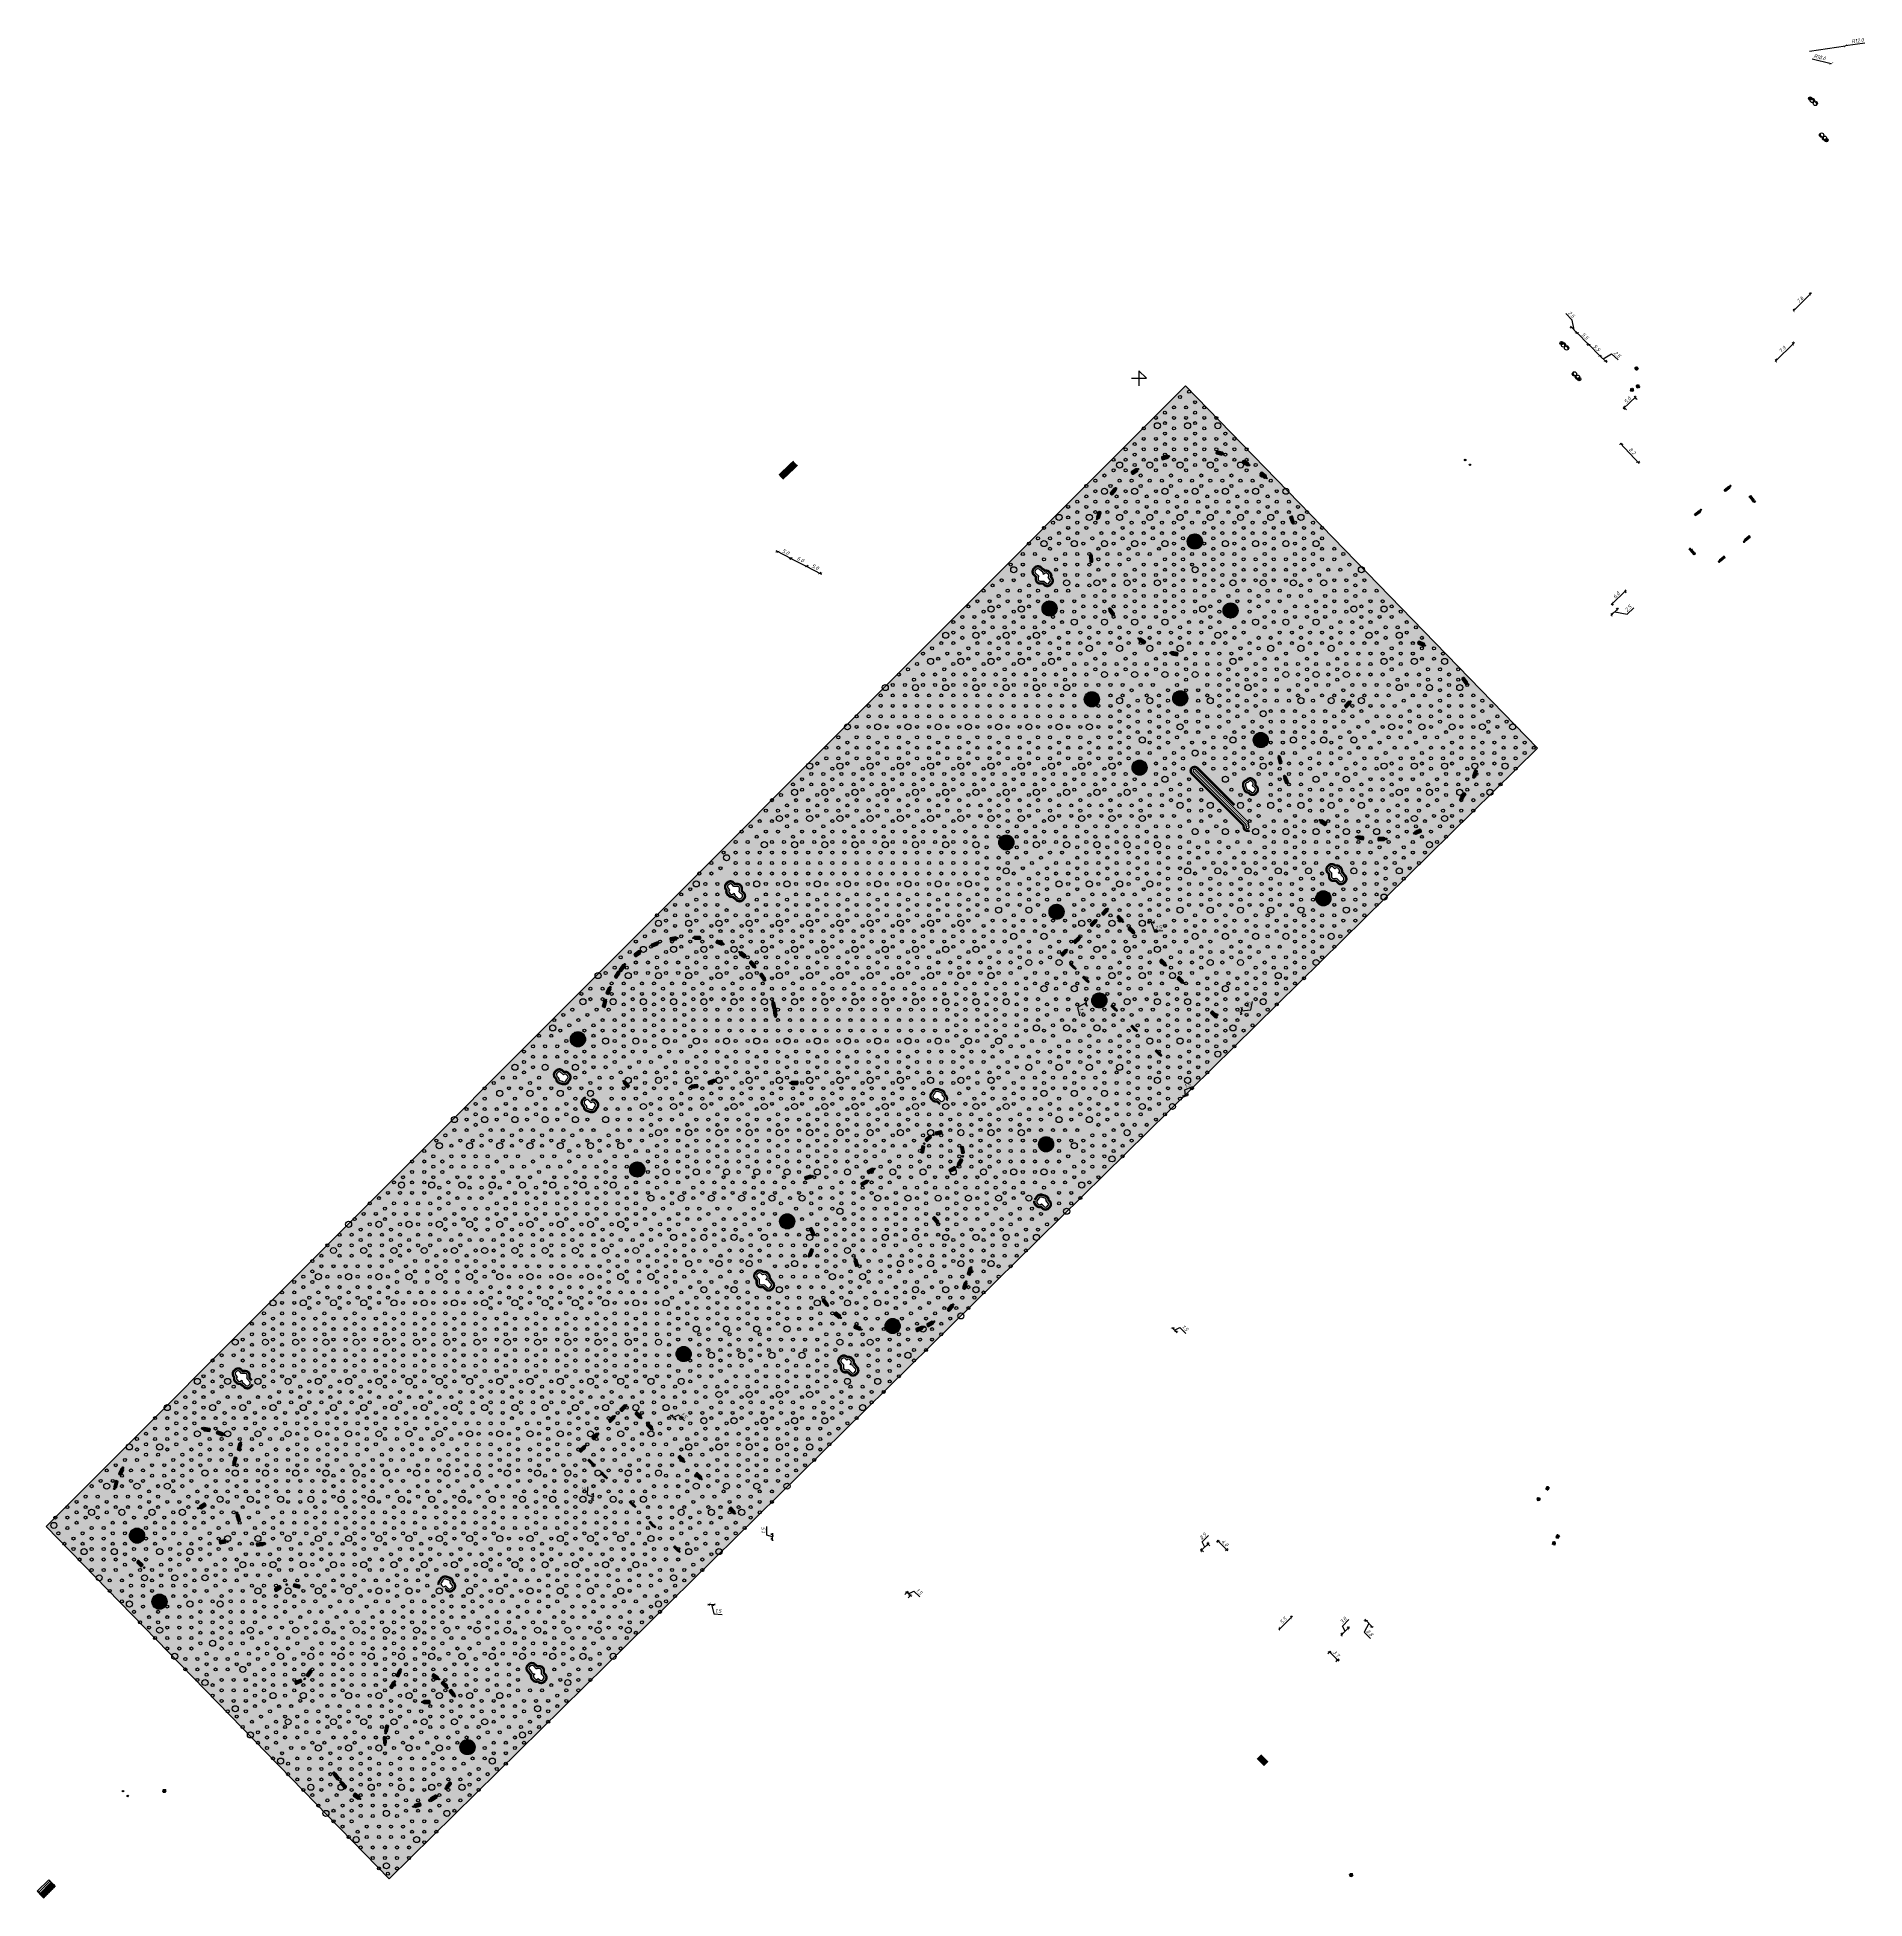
# Model space of a CAD drawing. Extents: x -2918 to -212, y 225 to 5715.
# Drawn here: x -2464 to -1860, y 447 to 1063 of the extents above; entities that cross this region are included whole.
import ezdxf
from ezdxf.enums import TextEntityAlignment as Align

# ---------------------------------------------------------------- set-up
doc = ezdxf.new("R2010")
doc.units = 0
doc.layers.get('0').update_dxf_attribs({"linetype": 'CONTINUOUS'})
doc.layers.get('DEFPOINTS').update_dxf_attribs({"linetype": 'CONTINUOUS'})
for name, color, linetype in [('$130$БР_1000_300_150', 27, 'CONTINUOUS'), ('$88$БР_1000_300_150', 27, 'CONTINUOUS'), ('_ВИДОВОЙ_ЭКРАН', 254, 'CONTINUOUS'), ('_МАФ_ВЕНТ__КОЖУХ', 12, 'CONTINUOUS'), ('PLANTING_FLOWERBEDS', 6, 'Continuous'), ('PLANTING_HEDGES', 96, 'Continuous'), ('PLANTING_LAWN', 82, 'Continuous'), ('PLANTING_SHRUBS', 94, 'Continuous'), ('PLANTING_TREES', 3, 'Continuous'), ('БР_1000_300_150', 27, 'CONTINUOUS'), ('ГП_300_300', 200, 'CONTINUOUS'), ('ДВ_ГП_П_МАФ', 20, 'CONTINUOUS'), ('ДВ_ГП_П_НО_СВЕТИЛЬНИК', 1, 'CONTINUOUS'), ('ДВ_ГП_П_НО_СВЕТИЛЬНИК_КОНТ', 80, 'CONTINUOUS'), ('ДВ_ГП_П_НО_ФУТЛЯР', 180, 'CONTINUOUS'), ('ДВ_ОФР_РАМКА', 7, 'CONTINUOUS'), ('ЛЕСТНИЦЫ', 4, 'CONTINUOUS'), ('ПАНДУС', 7, 'CONTINUOUS'), ('ПРОТИВОПАРКОВОЧНЫЕ_БЕТОННЫ', 130, 'CONTINUOUS')]:
    doc.layers.add(name, color=color, linetype=linetype)
doc.styles.add('$TD_AUDIT_GENERATED__37205', font='isocpeur.ttf', dxfattribs={"width": 0.9, "oblique": 15})
doc.styles.add('ISOCPEUR', font='isocpeur.ttf', dxfattribs={"width": 0.65})
doc.styles.get("Standard").update_dxf_attribs({"font": 'arial.ttf'})
doc.styles.add('НО', font='isocpeur.ttf')
doc.styles.add('СПДС', font='isocpeur.ttf', dxfattribs={"width": 0.9, "oblique": 15})
doc.dimstyles.new('$0$ДЕЛОВОЙ_ВЕКТОР', dxfattribs={"dimtxt": 1.25, "dimasz": 1, "dimexe": 0.5, "dimexo": 0, "dimgap": 0.5, "dimtad": 1, "dimzin": 1, "dimtxsty": '$TD_AUDIT_GENERATED__37205', "dimblk": '$129$_ARCHTICK', "dimcen": 0, "dimdle": 0.5, "dimclrd": 256, "dimclre": 256, "dimclrt": 256, "dimazin": 3, "dimtfac": 1, "dimtmove": 0, "dimatfit": 3, "dimtolj": 1, "dimtzin": 9})
doc.dimstyles.new('ДЕЛОВОЙ_ВЕКТОР', dxfattribs={"dimtxt": 1.25, "dimasz": 1, "dimexe": 0.5, "dimexo": 0, "dimgap": 0.5, "dimtad": 1, "dimdec": 1, "dimzin": 1, "dimtxsty": 'СПДС', "dimblk": 'ARCHTICK', "dimcen": 0, "dimdle": 0.5, "dimclrd": 150, "dimclre": 150, "dimclrt": 150, "dimazin": 3, "dimtfac": 1, "dimtdec": 1, "dimtmove": 0, "dimatfit": 3, "dimtolj": 1, "dimtzin": 9})

# ---------------------------------------------------------------- blocks, each defined once
blk = doc.blocks.new('АР_КРУЖОК_1_1')
at = {"color": 0, "linetype": 'BYBLOCK'}
blk.add_circle((0, 0), 75, dxfattribs=at)
blk = doc.blocks.new('*U271')
at = {"color": 0, "linetype": 'BYBLOCK'}
for q in [(-500, 85), (-500, -85)]:
    blk.add_line((0, 0), q, dxfattribs=at)
blk = doc.blocks.new('*U118')
at = {"color": 4, "linetype": 'BYBLOCK'}
for p, q in [((0, 0), (1194, -1615)), ((-4390, -3247), (-3196, -4861)), ((-4181, -3092), (-2987, -4707)), ((-3972, -2938), (-2778, -4552)), ((-3763, -2783), (-2568, -4398)), ((-3554, -2628), (-2359, -4243)), ((-3345, -2474), (-2150, -4088)), ((-3136, -2319), (-1941, -3934)), ((-2927, -2165), (-1732, -3779)), ((-2717, -2010), (-1523, -3625)), ((-2508, -1855), (-1314, -3470)), ((-2299, -1701), (-1105, -3315)), ((-2090, -1546), (-896, -3161)), ((-1881, -1391), (-687, -3006)), ((-1672, -1237), (-478, -2851)), ((-1463, -1082), (-269, -2697)), ((-1254, -928), (-60, -2542)), ((-1045, -773), (149, -2388)), ((-836, -618), (358, -2233)), ((-627, -464), (567, -2078)), ((-418, -309), (776, -1924)), ((-209, -155), (985, -1769))]:
    blk.add_line(p, q, dxfattribs=at)
blk.add_lwpolyline([(-3793, -4054), (597, -807)], dxfattribs=at)
at = {"color": 4, "linetype": 'BYBLOCK', "rotation": 216.4872993956}
for name, p in [('*U271', (-3793, -4054)), ('АР_КРУЖОК_1_1', (597, -807))]:
    blk.add_blockref(name, p, dxfattribs=at)
at = {"layer": '_ВИДОВОЙ_ЭКРАН', "color": 4, "ltscale": 20, "style": 'ISOCPEUR', "width": 0.65}
blk.add_attdef('УКЛОН', text='', height=250, rotation=306.487299, dxfattribs=at).set_placement((597, -807), align=Align.BOTTOM_CENTER)
blk = doc.blocks.new('*U119')
at = {"color": 0, "linetype": 'BYBLOCK'}
blk.add_lwpolyline([(834, -834), (-2991, -4660), (-3825, -3825), (0, 0)], close=True, dxfattribs=at)
blk.add_lwpolyline([(-3408, -4243), (417, -417)], dxfattribs=at)
at = {"color": 0, "linetype": 'BYBLOCK', "rotation": 225}
for name, p in [('*U271', (-3408, -4243)), ('АР_КРУЖОК_1_1', (417, -417))]:
    blk.add_blockref(name, p, dxfattribs=at)
at = {"color": 0, "linetype": 'BYBLOCK', "ltscale": 20, "style": 'ISOCPEUR', "width": 0.65}
blk.add_attdef('УКЛОН', text='', height=250, rotation=225, dxfattribs=at).set_placement((-1496, -2330), align=Align.BOTTOM_CENTER)
blk = doc.blocks.new('_ARCHTICK')
at = {"color": 0, "linetype": 'BYBLOCK', "const_width": 0.15}
blk.add_lwpolyline([(-0.5, -0.5), (0.5, 0.5)], dxfattribs=at)
blk = doc.blocks.new('*D123')
at = {"color": 150}
for p, q in [((-1943.86, 875.01), (-1938.84, 879.89)), ((-1943.75, 875.61), (-1943.16, 875)), ((-1939.44, 879.79), (-1938.85, 879.18))]:
    blk.add_line(p, q, dxfattribs=at)
at = {"layer": 'DEFPOINTS', "color": 0}
for p in [(-1943.75, 875.61), (-1939.44, 879.79), (-1939.2, 879.54)]:
    blk.add_point(p, dxfattribs=at)
at = {"color": 150}
for p, rotation in [((-1943.5, 875.36), 224.1253397279127), ((-1939.2, 879.54), 44.12533972791272)]:
    blk.add_blockref('_ARCHTICK', p, dxfattribs=dict(at, rotation=rotation))
at = {"color": 150, "insert": (-1942.13, 878.26), "char_height": 1.25, "attachment_point": 5, "rotation": 44.12534, "style": 'СПДС'}
blk.add_mtext('\\A1;6.0', dxfattribs=at)
blk = doc.blocks.new('*D125')
at = {"color": 150}
for p, q in [((-1935.5, 944.02), (-1939.82, 939.85)), ((-1935.21, 943), (-1936.21, 944.04)), ((-1938.8, 939.52), (-1939.81, 940.56))]:
    blk.add_line(p, q, dxfattribs=at)
at = {"layer": 'DEFPOINTS', "color": 0}
for p in [(-1935.21, 943), (-1939.46, 940.2), (-1938.8, 939.52)]:
    blk.add_point(p, dxfattribs=at)
at = {"color": 150}
for p, rotation in [((-1935.86, 943.68), 44.03915551282616), ((-1939.46, 940.2), 224.0391555128261)]:
    blk.add_blockref('_ARCHTICK', p, dxfattribs=dict(at, rotation=rotation))
at = {"color": 150, "insert": (-1938.44, 942.75), "char_height": 1.25, "attachment_point": 5, "rotation": 44.03916, "style": 'СПДС'}
blk.add_mtext('\\A1;5.0', dxfattribs=at)
blk = doc.blocks.new('*U16')
at = {"layer": 'ДВ_ГП_П_НО_СВЕТИЛЬНИК'}
h = blk.add_hatch(color=256, dxfattribs=at)
h.dxf.hatch_style = 1
h.paths.add_polyline_path([(0, -0.4, 1), (0, 0.4, 1)])
at = {"layer": 'ДВ_ГП_П_НО_СВЕТИЛЬНИК_КОНТ', "linetype": 'CONTINUOUS'}
for points in [[(-4.7, -1.4, 0.445586), (-3.2, 0.2, -0.671828), (-5.8, 0.9, 0.622756)], [(-1.8, -1.4, 0.445586), (-0.4, 0.2, -0.671828), (-2.9, 0.9, 0.622756)]]:
    blk.add_hatch(color=256, dxfattribs=at).paths.add_polyline_path(points)
at = {"layer": 'ДВ_ГП_П_НО_СВЕТИЛЬНИК', "linetype": 'CONTINUOUS'}
for radius in [1.1, 0.395]:
    blk.add_circle((0, 0), radius, dxfattribs=at)
at = {"layer": 'ДВ_ГП_П_НО_СВЕТИЛЬНИК_КОНТ'}
for centre in [(-4.7, 0), (-1.8, 0)]:
    blk.add_circle(centre, 1.42, dxfattribs=at)
at = {"style": 'НО', "flags": 5}
blk.add_attdef('ТИП', (3.4, -4.4), '', height=2.5, dxfattribs=at)
at = {"layer": 'ДВ_ГП_П_НО_ФУТЛЯР', "style": 'НО', "flags": 4}
blk.add_attdef('ФИДЕР', text='', height=2.5, rotation=360, dxfattribs=at).set_placement((1.5, 2.1), align=Align.RIGHT)
blk.add_attdef('НОМЕР', (1.5, 2.1), '', height=2.5, rotation=360, dxfattribs=at)
blk = doc.blocks.new('*D133')
at = {"color": 150}
for p, q in [((-1956.76, 969.27), (-1958.86, 971.44)), ((-1956.92, 966.91), (-1957.28, 966.56)), ((-1957.27, 967.27), (-1954.84, 964.75)), ((-1956.05, 966.01), (-1956.76, 969.27)), ((-1955.18, 965.11), (-1955.54, 964.76))]:
    blk.add_line(p, q, dxfattribs=at)
at = {"layer": 'DEFPOINTS', "color": 0}
for p in [(-1956.92, 966.91), (-1955.18, 965.11), (-1955.18, 965.11)]:
    blk.add_point(p, dxfattribs=at)
at = {"color": 150}
for p, rotation in [((-1956.92, 966.91), 134.0391555136699), ((-1955.18, 965.11), 314.0391555136699)]:
    blk.add_blockref('_ARCHTICK', p, dxfattribs=dict(at, rotation=rotation))
at = {"color": 150, "insert": (-1957, 971.14), "char_height": 1.25, "attachment_point": 5, "rotation": 314.03916, "style": 'СПДС'}
blk.add_mtext('\\A1;2.5', dxfattribs=at)
blk = doc.blocks.new('*D134')
at = {"color": 150}
for p, q in [((-1940.89, 928.51), (-1934.52, 921.83)), ((-1940.55, 928.15), (-1940.19, 928.49)), ((-1934.86, 922.19), (-1934.5, 922.53))]:
    blk.add_line(p, q, dxfattribs=at)
at = {"layer": 'DEFPOINTS', "color": 0}
for p in [(-1940.55, 928.15), (-1934.86, 922.19), (-1934.86, 922.19)]:
    blk.add_point(p, dxfattribs=at)
at = {"color": 150}
for p, rotation in [((-1940.55, 928.15), 133.6392372102046), ((-1934.86, 922.19), 313.6392372102046)]:
    blk.add_blockref('_ARCHTICK', p, dxfattribs=dict(at, rotation=rotation))
at = {"color": 150, "insert": (-1936.89, 925.95), "char_height": 1.25, "attachment_point": 5, "rotation": 313.63924, "style": 'СПДС'}
blk.add_mtext('\\A1;8.2', dxfattribs=at)
blk = doc.blocks.new('*D135')
at = {"color": 150}
for p, q in [((-1943.88, 871.51), (-1941.38, 873.92)), ((-1943.35, 871.68), (-1943.87, 872.22)), ((-1942.63, 872.72), (-1938.53, 872.01)), ((-1941.57, 873.39), (-1942.09, 873.94)), ((-1938.53, 872.01), (-1936.35, 874.11))]:
    blk.add_line(p, q, dxfattribs=at)
at = {"layer": 'DEFPOINTS', "color": 0}
for p in [(-1943.35, 871.68), (-1941.74, 873.57), (-1941.57, 873.39)]:
    blk.add_point(p, dxfattribs=at)
at = {"color": 150}
for p, rotation in [((-1941.74, 873.57), 43.86759817715198), ((-1943.52, 871.86), 223.867598177152)]:
    blk.add_blockref('_ARCHTICK', p, dxfattribs=dict(at, rotation=rotation))
at = {"color": 150, "insert": (-1938.22, 873.87), "char_height": 1.25, "attachment_point": 5, "rotation": 43.8676, "style": 'СПДС'}
blk.add_mtext('\\A1;2.5', dxfattribs=at)
blk = doc.blocks.new('*U36')
at = {"layer": 'ПРОТИВОПАРКОВОЧНЫЕ_БЕТОННЫ', "color": 5}
for points in [[(-0.03, 0.02), (-0.07, 0.06)], [(0, 0.04), (0, 0.13)], [(0.03, 0.03), (0.06, 0.06)], [(0.04, 0), (0.13, 0.01)], [(-0.13, -0.01), (-0.04, 0)], [(-0.06, -0.06), (-0.03, -0.03)], [(0, -0.13), (0, -0.04)], [(0.07, -0.06), (0.03, -0.02)]]:
    blk.add_lwpolyline(points, dxfattribs=at)
for radius in [0.25, 0.0386]:
    blk.add_circle((0, 0), radius, dxfattribs=at)
blk = doc.blocks.new('*D143')
at = {"color": 150}
for p, q in [((-1955.54, 965.46), (-1950.96, 960.85)), ((-1955.18, 965.11), (-1955.54, 964.76)), ((-1951.31, 961.21), (-1951.66, 960.85))]:
    blk.add_line(p, q, dxfattribs=at)
at = {"layer": 'DEFPOINTS', "color": 0}
for p in [(-1955.18, 965.11), (-1951.31, 961.21), (-1951.31, 961.21)]:
    blk.add_point(p, dxfattribs=at)
at = {"color": 150}
for p, rotation in [((-1955.18, 965.11), 134.7851722114461), ((-1951.31, 961.21), 314.7851722114461)]:
    blk.add_blockref('_ARCHTICK', p, dxfattribs=dict(at, rotation=rotation))
at = {"color": 150, "insert": (-1952.45, 963.95), "char_height": 1.25, "attachment_point": 5, "rotation": 314.78517, "style": 'СПДС'}
blk.add_mtext('\\A1;5.5', dxfattribs=at)
blk = doc.blocks.new('*D144')
at = {"color": 150}
for p, q in [((-1951.66, 961.56), (-1947.08, 956.95)), ((-1951.31, 961.21), (-1951.66, 960.85)), ((-1947.44, 957.3), (-1947.08, 957.65))]:
    blk.add_line(p, q, dxfattribs=at)
at = {"layer": 'DEFPOINTS', "color": 0}
for p in [(-1951.31, 961.21), (-1947.44, 957.3), (-1947.44, 957.3)]:
    blk.add_point(p, dxfattribs=at)
at = {"color": 150}
for p, rotation in [((-1951.31, 961.21), 134.7851722114461), ((-1947.44, 957.3), 314.7851722114461)]:
    blk.add_blockref('_ARCHTICK', p, dxfattribs=dict(at, rotation=rotation))
at = {"color": 150, "insert": (-1948.57, 960.05), "char_height": 1.25, "attachment_point": 5, "rotation": 314.78517, "style": 'СПДС'}
blk.add_mtext('\\A1;5.5', dxfattribs=at)
blk = doc.blocks.new('*D145')
at = {"color": 150}
for p, q in [((-1947.8, 957.64), (-1945.23, 955.26)), ((-1947.44, 957.3), (-1947.1, 957.67)), ((-1946.51, 956.45), (-1943.71, 958.11)), ((-1945.59, 955.6), (-1945.25, 955.97)), ((-1943.71, 958.11), (-1941.48, 956.06))]:
    blk.add_line(p, q, dxfattribs=at)
at = {"layer": 'DEFPOINTS', "color": 0}
for p in [(-1947.44, 957.3), (-1945.59, 955.6), (-1945.59, 955.6)]:
    blk.add_point(p, dxfattribs=at)
at = {"color": 150}
for p, rotation in [((-1947.44, 957.3), 137.2837352834689), ((-1945.59, 955.6), 317.2837352834689)]:
    blk.add_blockref('_ARCHTICK', p, dxfattribs=dict(at, rotation=rotation))
at = {"color": 150, "insert": (-1941.83, 957.91), "char_height": 1.25, "attachment_point": 5, "rotation": 317.28374, "style": 'СПДС'}
blk.add_mtext('\\A1;2.5', dxfattribs=at)
blk = doc.blocks.new('*D160')
at = {"layer": 'DEFPOINTS', "color": 0}
for p in [(-2215.15, 890.42), (-2209.82, 887.77), (-2209.82, 887.77)]:
    blk.add_point(p, dxfattribs=at)
at = {"layer": 'ГП_300_300', "color": 150}
for p, q in [((-2215.6, 890.64), (-2209.37, 887.55)), ((-2215.15, 890.42), (-2214.93, 890.87)), ((-2209.82, 887.77), (-2209.6, 888.22))]:
    blk.add_line(p, q, dxfattribs=at)
for p, rotation in [((-2215.15, 890.42), 153.583026671177), ((-2209.82, 887.77), 333.583026671177)]:
    blk.add_blockref('_ARCHTICK', p, dxfattribs=dict(at, rotation=rotation))
at = {"layer": 'ГП_300_300', "color": 150, "insert": (-2211.98, 890.1), "char_height": 1.25, "attachment_point": 5, "rotation": 333.58303, "style": 'СПДС'}
blk.add_mtext('\\A1;6.0', dxfattribs=at)
blk = doc.blocks.new('*D161')
at = {"layer": 'DEFPOINTS', "color": 0}
for p in [(-2219.61, 892.68), (-2219.61, 892.68), (-2215.15, 890.42)]:
    blk.add_point(p, dxfattribs=at)
at = {"layer": 'ГП_300_300', "color": 150}
for p, q in [((-2214.7, 890.19), (-2220.05, 892.9)), ((-2219.61, 892.68), (-2219.83, 892.23)), ((-2215.15, 890.42), (-2215.37, 889.97))]:
    blk.add_line(p, q, dxfattribs=at)
for p, rotation in [((-2219.61, 892.68), 153.1421561733532), ((-2215.15, 890.42), 333.1421561733532)]:
    blk.add_blockref('_ARCHTICK', p, dxfattribs=dict(at, rotation=rotation))
at = {"layer": 'ГП_300_300', "color": 150, "insert": (-2216.87, 892.55), "char_height": 1.25, "attachment_point": 5, "rotation": 333.14216, "style": 'СПДС'}
blk.add_mtext('\\A1;5.0', dxfattribs=at)
blk = doc.blocks.new('*D162')
at = {"layer": 'DEFPOINTS', "color": 0}
for p in [(-2209.82, 887.77), (-2205.4, 885.43), (-2205.4, 885.43)]:
    blk.add_point(p, dxfattribs=at)
at = {"layer": 'ГП_300_300', "color": 150}
for p, q in [((-2210.26, 888), (-2204.96, 885.19)), ((-2209.82, 887.77), (-2209.58, 888.21)), ((-2205.4, 885.43), (-2205.17, 885.87))]:
    blk.add_line(p, q, dxfattribs=at)
for p, rotation in [((-2209.82, 887.77), 152.0597992098938), ((-2205.4, 885.43), 332.0597992098938)]:
    blk.add_blockref('_ARCHTICK', p, dxfattribs=dict(at, rotation=rotation))
at = {"layer": 'ГП_300_300', "color": 150, "insert": (-2207.08, 887.59), "char_height": 1.25, "attachment_point": 5, "rotation": 332.0598, "style": 'СПДС'}
blk.add_mtext('\\A1;5.0', dxfattribs=at)
blk = doc.blocks.new('*D316')
at = {"layer": 'DEFPOINTS', "color": 0}
for p in [(-2176.72, 548.41), (-2177.43, 547.67), (-2176.35, 546.64)]:
    blk.add_point(p, dxfattribs=at)
at = {"layer": 'БР_1000_300_150', "color": 150}
for p, q in [((-2177.43, 547.67), (-2176.38, 548.77)), ((-2175.28, 547.04), (-2177.08, 548.76)), ((-2176.18, 547.9), (-2174.48, 548.86)), ((-2174.48, 548.86), (-2172.46, 546.93)), ((-2176.35, 546.64), (-2175.3, 547.74))]:
    blk.add_line(p, q, dxfattribs=at)
for p, rotation in [((-2176.72, 548.41), 136.293292352429), ((-2175.64, 547.38), 316.293292352429)]:
    blk.add_blockref('_ARCHTICK', p, dxfattribs=dict(at, rotation=rotation))
at = {"layer": 'БР_1000_300_150', "color": 150, "insert": (-2172.69, 548.71), "char_height": 1.25, "attachment_point": 5, "rotation": 316.29329, "style": 'СПДС'}
blk.add_mtext('\\A1;1.5', dxfattribs=at)
blk = doc.blocks.new('*D319')
at = {"layer": 'DEFPOINTS', "color": 0}
for p in [(-2053.29, 536.22), (-2049.55, 540.2), (-2049.42, 540.07)]:
    blk.add_point(p, dxfattribs=at)
at = {"layer": 'БР_1000_300_150', "color": 150}
for p, q in [((-2053.77, 535.99), (-2049.19, 540.55)), ((-2053.29, 536.22), (-2053.77, 536.7)), ((-2049.42, 540.07), (-2049.9, 540.55))]:
    blk.add_line(p, q, dxfattribs=at)
for p, rotation in [((-2053.41, 536.35), 224.8746359305798), ((-2049.55, 540.2), 44.87463593057987)]:
    blk.add_blockref('_ARCHTICK', p, dxfattribs=dict(at, rotation=rotation))
at = {"layer": 'БР_1000_300_150', "color": 150, "insert": (-2052.27, 539.07), "char_height": 1.25, "attachment_point": 5, "rotation": 44.87464, "style": 'СПДС'}
blk.add_mtext('\\A1;5.5', dxfattribs=at)
blk = doc.blocks.new('*D320')
at = {"layer": 'DEFPOINTS', "color": 0}
for p in [(-2037.49, 528.06), (-2034.87, 525.42), (-2034.24, 526.04)]:
    blk.add_point(p, dxfattribs=at)
at = {"layer": 'БР_1000_300_150', "color": 150}
for p, q in [((-2037.49, 528.06), (-2036.51, 529.03)), ((-2037.21, 529.03), (-2033.89, 525.69)), ((-2034.87, 525.42), (-2033.89, 526.4))]:
    blk.add_line(p, q, dxfattribs=at)
for p, rotation in [((-2036.86, 528.68), 134.8166248000326), ((-2034.24, 526.04), 314.8166248000326)]:
    blk.add_blockref('_ARCHTICK', p, dxfattribs=dict(at, rotation=rotation))
at = {"layer": 'БР_1000_300_150', "color": 150, "insert": (-2034.75, 528.15), "char_height": 1.25, "attachment_point": 5, "rotation": 314.81662, "style": 'СПДС'}
blk.add_mtext('\\A1;3.7', dxfattribs=at)
blk = doc.blocks.new('*D321')
at = {"layer": 'DEFPOINTS', "color": 0}
for p in [(-2024.88, 539.28), (-2023, 537.14), (-2022.88, 537.26)]:
    blk.add_point(p, dxfattribs=at)
at = {"layer": 'БР_1000_300_150', "color": 150}
for p, q in [((-2024, 538.15), (-2025.56, 535.29)), ((-2025.35, 539.52), (-2022.65, 536.79)), ((-2024.88, 539.28), (-2025.35, 538.81)), ((-2022.88, 537.26), (-2023.35, 536.79)), ((-2025.56, 535.29), (-2023.44, 533.14))]:
    blk.add_line(p, q, dxfattribs=at)
for p, rotation in [((-2025, 539.17), 134.6321608602831), ((-2023, 537.14), 314.632160860283)]:
    blk.add_blockref('_ARCHTICK', p, dxfattribs=dict(at, rotation=rotation))
at = {"layer": 'БР_1000_300_150', "color": 150, "insert": (-2023.7, 535.01), "char_height": 1.25, "attachment_point": 5, "rotation": 314.63216, "style": 'СПДС'}
blk.add_mtext('\\A1;2.8', dxfattribs=at)
blk = doc.blocks.new('*D322')
at = {"layer": 'DEFPOINTS', "color": 0}
for p in [(-2030.73, 536.62), (-2030.51, 536.39), (-2032.64, 534.28)]:
    blk.add_point(p, dxfattribs=at)
at = {"layer": 'БР_1000_300_150', "color": 150}
for p, q in [((-2033.22, 534.15), (-2030.38, 536.97)), ((-2032.72, 537.29), (-2030.58, 539.42)), ((-2031.8, 535.56), (-2032.72, 537.29)), ((-2030.51, 536.39), (-2031.09, 536.97)), ((-2032.64, 534.28), (-2033.21, 534.86))]:
    blk.add_line(p, q, dxfattribs=at)
for p, rotation in [((-2030.73, 536.62), 44.81662480003224), ((-2032.86, 534.5), 224.8166248000322)]:
    blk.add_blockref('_ARCHTICK', p, dxfattribs=dict(at, rotation=rotation))
at = {"layer": 'БР_1000_300_150', "color": 150, "insert": (-2032.44, 539.15), "char_height": 1.25, "attachment_point": 5, "rotation": 44.81662, "style": 'СПДС'}
blk.add_mtext('\\A1;3.0', dxfattribs=at)
blk = doc.blocks.new('*D323')
at = {"layer": 'DEFPOINTS', "color": 0}
for p in [(-2074.2, 564.98), (-2073.82, 565.36), (-2071.36, 562.15)]:
    blk.add_point(p, dxfattribs=at)
at = {"layer": 'БР_1000_300_150', "color": 150}
for p, q in [((-2074.2, 564.98), (-2073.47, 565.71)), ((-2070.63, 562.17), (-2074.17, 565.71)), ((-2071.36, 562.15), (-2070.63, 562.88))]:
    blk.add_line(p, q, dxfattribs=at)
for p, rotation in [((-2073.82, 565.36), 135.0503352006378), ((-2070.98, 562.52), 315.0503352006378)]:
    blk.add_blockref('_ARCHTICK', p, dxfattribs=dict(at, rotation=rotation))
at = {"layer": 'БР_1000_300_150', "color": 150, "insert": (-2071.61, 564.74), "char_height": 1.25, "attachment_point": 5, "rotation": 315.05034, "style": 'СПДС'}
blk.add_mtext('\\A1;4.0', dxfattribs=at)
blk = doc.blocks.new('*D324')
at = {"layer": 'DEFPOINTS', "color": 0}
for p in [(-2078.68, 561.8), (-2077.19, 564.44), (-2076.61, 563.86)]:
    blk.add_point(p, dxfattribs=at)
at = {"layer": 'БР_1000_300_150', "color": 150}
for p, q in [((-2079.14, 565.14), (-2077, 567.27)), ((-2079.61, 562.03), (-2076.83, 564.79)), ((-2078.68, 561.8), (-2079.61, 562.74)), ((-2078.22, 563.41), (-2079.14, 565.14)), ((-2076.61, 563.86), (-2077.54, 564.8))]:
    blk.add_line(p, q, dxfattribs=at)
for p, rotation in [((-2079.26, 562.39), 224.802912253631), ((-2077.19, 564.44), 44.80291225363096)]:
    blk.add_blockref('_ARCHTICK', p, dxfattribs=dict(at, rotation=rotation))
at = {"layer": 'БР_1000_300_150', "color": 150, "insert": (-2078.86, 567), "char_height": 1.25, "attachment_point": 5, "rotation": 44.80291, "style": 'СПДС'}
blk.add_mtext('\\A1;2.9', dxfattribs=at)
blk = doc.blocks.new('КОНТЕЙНЕРНАЯ_ПЛОЩАДКА_НА_4')
at = {"layer": 'ДВ_ОФР_РАМКА'}
h = blk.add_hatch(color=5, dxfattribs=at)
h.dxf.hatch_style = 1
h.paths.add_polyline_path([(0, 0), (-0.01, 2.07), (6.64, 2.07), (6.64, 0)])
at = {"const_width": 0.053}
blk.add_lwpolyline([(0, 0), (-0.01, 2.07), (6.64, 2.07), (6.64, 0)], close=True, dxfattribs=at)
for points in [[(-0.01, 2.07), (6.64, 0)], [(0, 0), (3.32, 1.04)]]:
    blk.add_lwpolyline(points, dxfattribs=at)
for points in [[(0, 0), (5.12, 0)], [(0, 0), (6.64, 0)]]:
    blk.add_lwpolyline(points)
at = {"insert": (5.16, 2.05), "char_height": 2, "attachment_point": 1}
blk.add_mtext_dynamic_manual_height_columns('4', width=1.1135, gutter_width=12.5, heights=[-2], dxfattribs=at)
blk = doc.blocks.new('*D437')
at = {"layer": 'DEFPOINTS', "color": 0}
for p in [(-2088.85, 635.58), (-2087.81, 634.53), (-2087.71, 634.62)]:
    blk.add_point(p, dxfattribs=at)
at = {"layer": 'БР_1000_300_150', "color": 150}
for p, q in [((-2089.11, 636.03), (-2087.36, 634.27)), ((-2088.85, 635.58), (-2088.4, 636.03)), ((-2088.23, 635.15), (-2086.51, 636.07)), ((-2087.81, 634.53), (-2087.36, 634.98)), ((-2086.51, 636.07), (-2084.54, 634.09))]:
    blk.add_line(p, q, dxfattribs=at)
for p, rotation in [((-2088.76, 635.68), 134.79296429528), ((-2087.71, 634.62), 314.79296429528)]:
    blk.add_blockref('_ARCHTICK', p, dxfattribs=dict(at, rotation=rotation))
at = {"layer": 'БР_1000_300_150', "color": 150, "insert": (-2084.72, 635.87), "char_height": 1.25, "attachment_point": 5, "rotation": 314.79296, "style": 'СПДС'}
blk.add_mtext('\\A1;1.5', dxfattribs=at)
blk = doc.blocks.new('КОНТЕЙНЕРНАЯ_ПЛОЩАДКА_НА_2')
at = {"layer": 'ДВ_ОФР_РАМКА'}
h = blk.add_hatch(color=5, dxfattribs=at)
h.dxf.hatch_style = 1
h.paths.add_polyline_path([(0, 0), (-0.01, 2.07), (3.41, 2.07), (3.42, 0.02)])
at = {"const_width": 0.053}
blk.add_lwpolyline([(0, 0), (-0.01, 2.07), (3.41, 2.07), (3.42, 0.02)], close=True, dxfattribs=at)
for points in [[(-0.01, 2.07), (3.42, 0.02)], [(0, 0), (1.71, 1.04)]]:
    blk.add_lwpolyline(points, dxfattribs=at)
at = {"insert": (1.96, 2.07), "char_height": 2, "attachment_point": 1}
blk.add_mtext_dynamic_manual_height_columns('2', width=1.1135, gutter_width=12.5, heights=[-2.01], dxfattribs=at)
blk = doc.blocks.new('ОГРАЖДЕНИЯ_ВЕНТИЛЯЦИОННЫХ_')
at = {"layer": '_МАФ_ВЕНТ__КОЖУХ'}
h = blk.add_hatch(dxfattribs=at)
h.set_pattern_fill('ESCHER', color=256, scale=0.05)
edge = h.paths.add_edge_path()
edge.add_arc((0, 0), 0.6, 0, 360)
at = {"layer": '_МАФ_ВЕНТ__КОЖУХ', "const_width": 0.1}
blk.add_lwpolyline([(0, -0.6, -1), (0, 0.6, -1)], format="xyb", close=True, dxfattribs=at)
blk = doc.blocks.new('$129$_ARCHTICK')
at = {"color": 0, "linetype": 'BYBLOCK', "const_width": 0.15}
blk.add_lwpolyline([(-0.5, -0.5), (0.5, 0.5)], dxfattribs=at)
blk = doc.blocks.new('*D467')
at = {"layer": '$130$БР_1000_300_150', "color": 150}
for p, q in [((-2223.14, 567.38), (-2223.08, 570.17)), ((-2221.28, 566.77), (-2223.14, 567.38)), ((-2221.25, 567.52), (-2221.76, 567.54)), ((-2221.25, 568.02), (-2221.3, 565.52)), ((-2221.28, 566.02), (-2221.79, 566.04))]:
    blk.add_line(p, q, dxfattribs=at)
at = {"layer": 'DEFPOINTS', "color": 0}
for p in [(-2221.25, 567.52), (-2221.29, 566.02), (-2221.28, 566.02)]:
    blk.add_point(p, dxfattribs=at)
at = {"layer": '$130$БР_1000_300_150', "color": 150}
for p, rotation in [((-2221.29, 566.02), 268.7647489180648), ((-2221.26, 567.52), 88.76474891806474)]:
    blk.add_blockref('$129$_ARCHTICK', p, dxfattribs=dict(at, rotation=rotation))
at = {"layer": '$130$БР_1000_300_150', "color": 150, "insert": (-2224.23, 568.8), "char_height": 1.25, "attachment_point": 5, "rotation": 88.76475, "style": '$TD_AUDIT_GENERATED__37205'}
blk.add_mtext('\\A1;1.5', dxfattribs=at)
blk = doc.blocks.new('*D468')
at = {"layer": '$130$БР_1000_300_150', "color": 150}
for p, q in [((-2242.65, 544.56), (-2240.14, 544.4)), ((-2242.15, 544.58), (-2242.18, 544.03)), ((-2241.4, 544.48), (-2240.66, 541.3)), ((-2240.64, 544.48), (-2240.68, 543.93)), ((-2240.66, 541.3), (-2237.87, 541.12))]:
    blk.add_line(p, q, dxfattribs=at)
at = {"layer": 'DEFPOINTS', "color": 0}
for p in [(-2242.15, 544.58), (-2240.64, 544.48), (-2240.64, 544.43)]:
    blk.add_point(p, dxfattribs=at)
at = {"layer": '$130$БР_1000_300_150', "color": 150}
for p, rotation in [((-2242.15, 544.53), 176.3762680516232), ((-2240.64, 544.43), 356.3762680516232)]:
    blk.add_blockref('$129$_ARCHTICK', p, dxfattribs=dict(at, rotation=rotation))
at = {"layer": '$130$БР_1000_300_150', "color": 150, "insert": (-2239.19, 542.33), "char_height": 1.25, "attachment_point": 5, "rotation": 356.37627, "style": '$TD_AUDIT_GENERATED__37205'}
blk.add_mtext('\\A1;1.5', dxfattribs=at)
blk = doc.blocks.new('*D461')
at = {"layer": '$130$БР_1000_300_150', "color": 150}
for p, q in [((-2084.85, 714.59), (-2082.29, 715.72)), ((-2084.6, 712.65), (-2084.85, 714.59)), ((-2085.75, 712.14), (-2083.46, 713.15)), ((-2085.28, 712.31), (-2085.49, 712.8)), ((-2083.9, 712.92), (-2084.12, 713.41))]:
    blk.add_line(p, q, dxfattribs=at)
at = {"layer": 'DEFPOINTS', "color": 0}
for p in [(-2085.28, 712.31), (-2083.92, 712.95), (-2083.9, 712.92)]:
    blk.add_point(p, dxfattribs=at)
at = {"layer": '$130$БР_1000_300_150', "color": 150}
for p, rotation in [((-2085.29, 712.35), 203.8628677133952), ((-2083.92, 712.95), 23.86286771339523)]:
    blk.add_blockref('$129$_ARCHTICK', p, dxfattribs=dict(at, rotation=rotation))
at = {"layer": '$130$БР_1000_300_150', "color": 150, "insert": (-2084.02, 716.19), "char_height": 1.25, "attachment_point": 5, "rotation": 23.86287, "style": '$TD_AUDIT_GENERATED__37205'}
blk.add_mtext('\\A1;1.5', dxfattribs=at)
blk = doc.blocks.new('*D462')
at = {"layer": '$130$БР_1000_300_150', "color": 150}
for p, q in [((-2282.45, 580.59), (-2282.31, 583.38)), ((-2280.61, 579.93), (-2282.45, 580.59)), ((-2280.43, 579.16), (-2281.15, 579.2)), ((-2280.35, 580.68), (-2281.07, 580.72)), ((-2280.55, 581.19), (-2280.68, 578.67))]:
    blk.add_line(p, q, dxfattribs=at)
at = {"layer": 'DEFPOINTS', "color": 0}
for p in [(-2280.65, 579.17), (-2280.43, 579.16), (-2280.35, 580.68)]:
    blk.add_point(p, dxfattribs=at)
at = {"layer": '$130$БР_1000_300_150', "color": 150}
for p, rotation in [((-2280.65, 579.17), 267.0683258323053), ((-2280.57, 580.69), 87.06832583230535)]:
    blk.add_blockref('$129$_ARCHTICK', p, dxfattribs=dict(at, rotation=rotation))
at = {"layer": '$130$БР_1000_300_150', "color": 150, "insert": (-2283.51, 582.04), "char_height": 1.25, "attachment_point": 5, "rotation": 87.06833, "style": '$TD_AUDIT_GENERATED__37205'}
blk.add_mtext('\\A1;1.5', dxfattribs=at)
blk = doc.blocks.new('*D463')
at = {"layer": '$130$БР_1000_300_150', "color": 150}
for p, q in [((-2254.92, 607.1), (-2253.16, 605.33)), ((-2254.64, 606.67), (-2254.21, 607.1)), ((-2254.04, 606.21), (-2252.31, 607.14)), ((-2253.58, 605.61), (-2253.15, 606.04)), ((-2252.31, 607.14), (-2250.34, 605.16))]:
    blk.add_line(p, q, dxfattribs=at)
at = {"layer": 'DEFPOINTS', "color": 0}
for p in [(-2254.64, 606.67), (-2253.58, 605.61), (-2253.51, 605.68)]:
    blk.add_point(p, dxfattribs=at)
at = {"layer": '$130$БР_1000_300_150', "color": 150}
for p, rotation in [((-2254.57, 606.75), 134.9328303009778), ((-2253.51, 605.68), 314.9328303009778)]:
    blk.add_blockref('$129$_ARCHTICK', p, dxfattribs=dict(at, rotation=rotation))
at = {"layer": '$130$БР_1000_300_150', "color": 150, "insert": (-2250.53, 606.94), "char_height": 1.25, "attachment_point": 5, "rotation": 314.93283, "style": '$TD_AUDIT_GENERATED__37205'}
blk.add_mtext('\\A1;1.5', dxfattribs=at)
blk = doc.blocks.new('*D464')
at = {"layer": '$130$БР_1000_300_150', "color": 150}
for p, q in [((-2065.99, 741.95), (-2066.46, 739.5)), ((-2066.39, 739.99), (-2065.88, 739.9)), ((-2066.23, 740.73), (-2062.98, 741.06)), ((-2066.11, 741.47), (-2065.6, 741.37)), ((-2062.98, 741.06), (-2062.46, 743.81))]:
    blk.add_line(p, q, dxfattribs=at)
at = {"layer": 'DEFPOINTS', "color": 0}
for p in [(-2066.39, 739.99), (-2066.37, 739.99), (-2066.11, 741.47)]:
    blk.add_point(p, dxfattribs=at)
at = {"layer": '$130$БР_1000_300_150', "color": 150}
for p, rotation in [((-2066.37, 739.99), 259.1486676147775), ((-2066.09, 741.46), 79.1486676147776)]:
    blk.add_blockref('$129$_ARCHTICK', p, dxfattribs=dict(at, rotation=rotation))
at = {"layer": '$130$БР_1000_300_150', "color": 150, "insert": (-2063.82, 742.64), "char_height": 1.25, "attachment_point": 5, "rotation": 79.14867, "style": '$TD_AUDIT_GENERATED__37205'}
blk.add_mtext('\\A1;1.5', dxfattribs=at)
blk = doc.blocks.new('*D465')
at = {"layer": '$130$БР_1000_300_150', "color": 150}
for p, q in [((-2097.29, 770.07), (-2094.77, 770.25)), ((-2096.79, 770.1), (-2096.75, 769.6)), ((-2096.03, 770.16), (-2094.87, 767.11)), ((-2095.27, 770.21), (-2095.23, 769.71)), ((-2094.87, 767.11), (-2092.08, 767.31))]:
    blk.add_line(p, q, dxfattribs=at)
at = {"layer": 'DEFPOINTS', "color": 0}
for p in [(-2096.79, 770.1), (-2095.27, 770.21), (-2095.27, 770.21)]:
    blk.add_point(p, dxfattribs=at)
at = {"layer": '$130$БР_1000_300_150', "color": 150}
for p, rotation in [((-2096.79, 770.1), 184.0837265372318), ((-2095.27, 770.21), 4.083726537231792)]:
    blk.add_blockref('$129$_ARCHTICK', p, dxfattribs=dict(at, rotation=rotation))
at = {"layer": '$130$БР_1000_300_150', "color": 150, "insert": (-2093.56, 768.33), "char_height": 1.25, "attachment_point": 5, "rotation": 4.08373, "style": '$TD_AUDIT_GENERATED__37205'}
blk.add_mtext('\\A1;1.5', dxfattribs=at)
blk = doc.blocks.new('*D466')
at = {"layer": '$130$БР_1000_300_150', "color": 150}
for p, q in [((-2117.51, 743.47), (-2120.33, 741.83)), ((-2120.33, 741.83), (-2119.68, 739.11)), ((-2117.55, 744.24), (-2118.17, 744.09)), ((-2117.2, 742.78), (-2117.82, 742.63)), ((-2117.8, 744.69), (-2117.22, 742.26))]:
    blk.add_line(p, q, dxfattribs=at)
at = {"layer": 'DEFPOINTS', "color": 0}
for p in [(-2117.55, 744.24), (-2117.34, 742.74), (-2117.2, 742.78)]:
    blk.add_point(p, dxfattribs=at)
at = {"layer": '$130$БР_1000_300_150', "color": 150}
for p, rotation in [((-2117.69, 744.2), 103.4867568603933), ((-2117.34, 742.74), 283.4867568603933)]:
    blk.add_blockref('$129$_ARCHTICK', p, dxfattribs=dict(at, rotation=rotation))
at = {"layer": '$130$БР_1000_300_150', "color": 150, "insert": (-2118.91, 740.73), "char_height": 1.25, "attachment_point": 5, "rotation": 283.48676, "style": '$TD_AUDIT_GENERATED__37205'}
blk.add_mtext('\\A1;1.5', dxfattribs=at)
blk = doc.blocks.new('*U476')
at = {"layer": 'ДВ_ГП_П_МАФ'}
for p, q in [((0.31, -0.2), (0.31, 0.03)), ((0.34, -0.2), (0.34, 0.03)), ((2.44, -0.2), (2.44, 0.03)), ((2.47, -0.2), (2.47, 0.03)), ((0.05, -0.89), (0.11, -0.89)), ((0.2, -0.36), (2.58, -0.36)), ((0.2, -0.52), (2.58, -0.52)), ((0.2, -0.67), (2.58, -0.67)), ((0.31, -0.99), (0.31, -0.83)), ((0.34, -0.99), (0.34, -0.83)), ((2.44, -0.99), (2.44, -0.83)), ((2.47, -0.99), (2.47, -0.83)), ((2.73, -0.89), (2.67, -0.89))]:
    blk.add_line(p, q, dxfattribs=at)
for points in [[(0, -0.89), (0, 0), (2.78, 0), (2.78, -0.89)], [(0.05, -0.89), (0.05, -0.05), (2.73, -0.05), (2.73, -0.89)], [(0.06, -0.89), (0.06, -0.06), (2.72, -0.06), (2.72, -0.89)], [(0.09, -0.89), (0.09, -0.09), (2.69, -0.09), (2.69, -0.89)], [(0.11, -0.89), (0.11, -0.11), (2.67, -0.11), (2.67, -0.89)]]:
    blk.add_lwpolyline(points, dxfattribs=at)
for points in [[(0.2, -0.83), (2.58, -0.83), (2.58, -0.2), (0.2, -0.2)], [(0.23, -0.81), (2.56, -0.81), (2.56, -0.23), (0.23, -0.23)]]:
    blk.add_lwpolyline(points, close=True, dxfattribs=at)
for centre in [(0.04, -0.89), (2.74, -0.89)]:
    blk.add_arc(centre, 0.0449, 187.7438, 352.97462, dxfattribs=at)
blk = doc.blocks.new('УРНА__')
at = {"layer": 'ДВ_ГП_П_МАФ'}
for points in [[(-0.2, -0.2), (-0.2, 0.2), (0.2, 0.2), (0.2, -0.2)], [(-0.07, 0.17), (-0.17, 0.07), (-0.17, -0.07), (-0.07, -0.17), (0.07, -0.17), (0.17, -0.07), (0.17, 0.07), (0.07, 0.17)], [(-0.06, 0.15), (-0.15, 0.06), (-0.15, -0.06), (-0.06, -0.15), (0.06, -0.15), (0.15, -0.06), (0.15, 0.06), (0.06, 0.15)]]:
    blk.add_lwpolyline(points, close=True, dxfattribs=at)
blk.add_circle((0, 0), 0.104, dxfattribs=at)
blk = doc.blocks.new('*D139')
at = {"color": 150}
for p, q in [((-1877.53, 978.22), (-1883.61, 972.17)), ((-1883.26, 972.52), (-1883.61, 972.88)), ((-1877.88, 977.87), (-1878.23, 978.22))]:
    blk.add_line(p, q, dxfattribs=at)
at = {"layer": 'DEFPOINTS', "color": 0}
for p in [(-1877.88, 977.87), (-1883.26, 972.52), (-1883.26, 972.52)]:
    blk.add_point(p, dxfattribs=at)
at = {"color": 150}
for p, rotation in [((-1883.26, 972.52), 224.8446078186643), ((-1877.88, 977.87), 44.8446078186643)]:
    blk.add_blockref('_ARCHTICK', p, dxfattribs=dict(at, rotation=rotation))
at = {"color": 150, "insert": (-1881.36, 975.99), "char_height": 1.25, "attachment_point": 5, "rotation": 44.84461, "style": 'СПДС'}
blk.add_mtext('\\A1;7.6', dxfattribs=at)
blk = doc.blocks.new('*D147')
at = {"color": 150}
for p, q in [((-1889.56, 955.55), (-1883.22, 961.82)), ((-1883.57, 961.47), (-1883.93, 961.83)), ((-1889.2, 955.9), (-1889.56, 956.26))]:
    blk.add_line(p, q, dxfattribs=at)
at = {"layer": 'DEFPOINTS', "color": 0}
for p in [(-1883.57, 961.47), (-1883.57, 961.47), (-1889.2, 955.9)]:
    blk.add_point(p, dxfattribs=at)
at = {"color": 150}
for p, rotation in [((-1883.57, 961.47), 44.69568996129202), ((-1889.2, 955.9), 224.695689961292)]:
    blk.add_blockref('_ARCHTICK', p, dxfattribs=dict(at, rotation=rotation))
at = {"color": 150, "insert": (-1887.18, 959.49), "char_height": 1.25, "attachment_point": 5, "rotation": 44.69569, "style": 'СПДС'}
blk.add_mtext('\\A1;7.9', dxfattribs=at)
blk = doc.blocks.new('*U46')
at = {"layer": 'ДВ_ГП_П_МАФ'}
for p, q in [((0.31, -0.2), (0.31, 0.03)), ((0.34, -0.2), (0.34, 0.03)), ((2.44, -0.2), (2.44, 0.03)), ((2.47, -0.2), (2.47, 0.03)), ((0.05, -0.89), (0.11, -0.89)), ((0.2, -0.36), (2.58, -0.36)), ((0.2, -0.52), (2.58, -0.52)), ((0.2, -0.67), (2.58, -0.67)), ((0.31, -0.99), (0.31, -0.83)), ((0.34, -0.99), (0.34, -0.83)), ((2.44, -0.99), (2.44, -0.83)), ((2.47, -0.99), (2.47, -0.83)), ((2.73, -0.89), (2.67, -0.89))]:
    blk.add_line(p, q, dxfattribs=at)
for points in [[(0, -0.89), (0, 0), (2.78, 0), (2.78, -0.89)], [(0.05, -0.89), (0.05, -0.05), (2.73, -0.05), (2.73, -0.89)], [(0.06, -0.89), (0.06, -0.06), (2.72, -0.06), (2.72, -0.89)], [(0.09, -0.89), (0.09, -0.09), (2.69, -0.09), (2.69, -0.89)], [(0.11, -0.89), (0.11, -0.11), (2.67, -0.11), (2.67, -0.89)]]:
    blk.add_lwpolyline(points, dxfattribs=at)
for points in [[(0.2, -0.83), (2.58, -0.83), (2.58, -0.2), (0.2, -0.2)], [(0.23, -0.81), (2.56, -0.81), (2.56, -0.23), (0.23, -0.23)]]:
    blk.add_lwpolyline(points, close=True, dxfattribs=at)
for centre in [(0.04, -0.89), (2.74, -0.89)]:
    blk.add_arc(centre, 0.0449, 187.7438, 352.97462, dxfattribs=at)
blk = doc.blocks.new('*D232')
at = {"layer": 'DEFPOINTS', "color": 0}
for p in [(-1866.35, 1059.93), (-1878.22, 1058.16)]:
    blk.add_point(p, dxfattribs=at)
at = {"layer": 'БР_1000_300_150', "color": 150}
for p in [(-1878.22, 1058.16), (-1859.94, 1060.88)]:
    blk.add_line(p, (-1866.35, 1059.93), dxfattribs=at)
at = {"layer": 'БР_1000_300_150', "color": 150, "rotation": 188.4746494658731}
blk.add_blockref('_ARCHTICK', (-1866.35, 1059.93), dxfattribs=at)
at = {"layer": 'БР_1000_300_150', "color": 150, "insert": (-1862.32, 1061.67), "char_height": 1.25, "attachment_point": 5, "rotation": 8.47465, "style": 'СПДС'}
blk.add_mtext('\\A1;R12.0', dxfattribs=at)
blk = doc.blocks.new('*D233')
at = {"layer": 'DEFPOINTS', "color": 0}
for p in [(-1880.73, 1056.42), (-1871, 1054.12)]:
    blk.add_point(p, dxfattribs=at)
at = {"layer": 'БР_1000_300_150', "color": 150}
blk.add_line((-1877.31, 1055.61), (-1871, 1054.12), dxfattribs=at)
at = {"layer": 'БР_1000_300_150', "color": 150, "rotation": 346.6984389335187}
blk.add_blockref('_ARCHTICK', (-1871, 1054.12), dxfattribs=at)
at = {"layer": 'БР_1000_300_150', "color": 150, "insert": (-1874.87, 1056.19), "char_height": 1.25, "attachment_point": 5, "rotation": 346.69844, "style": 'СПДС'}
blk.add_mtext('\\A1;R10.0', dxfattribs=at)

msp = doc.modelspace()

# ---------------------------------------------------------------- hatches: boundary and pattern name
at = {"layer": 'PLANTING_FLOWERBEDS'}
h = msp.add_hatch(dxfattribs=at)
h.set_pattern_fill('ANSI37', color=6, scale=0.1)
edge = h.paths.add_edge_path()
edge.add_arc((-2081.53, 896.03), 2.5, 0, 360)
h = msp.add_hatch(dxfattribs=at)
h.set_pattern_fill('ANSI37', color=6, scale=0.1)
edge = h.paths.add_edge_path()
edge.add_arc((-2129.57, 873.87), 2.5, 0, 360)
h = msp.add_hatch(dxfattribs=at)
h.set_pattern_fill('ANSI37', color=6, scale=0.1)
edge = h.paths.add_edge_path()
edge.add_arc((-2069.7, 873.17), 2.5, 0, 360)
h = msp.add_hatch(dxfattribs=at)
h.set_pattern_fill('ANSI37', color=6, scale=0.1)
edge = h.paths.add_edge_path()
edge.add_arc((-2115.59, 843.82), 2.5, 0, 360)
h = msp.add_hatch(dxfattribs=at)
h.set_pattern_fill('ANSI37', color=6, scale=0.1)
edge = h.paths.add_edge_path()
edge.add_arc((-2086.35, 844.14), 2.5, 0, 360)
h = msp.add_hatch(dxfattribs=at)
h.set_pattern_fill('ANSI37', color=6, scale=0.1)
edge = h.paths.add_edge_path()
edge.add_arc((-2059.72, 830.34), 2.5, 0, 360)
h = msp.add_hatch(dxfattribs=at)
h.set_pattern_fill('ANSI37', color=6, scale=0.1)
edge = h.paths.add_edge_path()
edge.add_arc((-2099.8, 821.21), 2.5, 0, 360)
h = msp.add_hatch(dxfattribs=at)
h.set_pattern_fill('ANSI37', color=6, scale=0.1)
edge = h.paths.add_edge_path()
edge.add_arc((-2143.87, 796.42), 2.5, 0, 360)
h = msp.add_hatch(dxfattribs=at)
h.set_pattern_fill('ANSI37', color=6, scale=0.1)
edge = h.paths.add_edge_path()
edge.add_arc((-2127.25, 773.54), 2.5, 0, 360)
h = msp.add_hatch(dxfattribs=at)
h.set_pattern_fill('ANSI37', color=6, scale=0.1)
edge = h.paths.add_edge_path()
edge.add_arc((-2039, 777.99), 2.5, 0, 360)
h = msp.add_hatch(dxfattribs=at)
h.set_pattern_fill('ANSI37', color=6, scale=0.1)
edge = h.paths.add_edge_path()
edge.add_arc((-2113.11, 744.22), 2.5, 0, 360)
h = msp.add_hatch(dxfattribs=at)
h.set_pattern_fill('ANSI37', color=6, scale=0.1)
edge = h.paths.add_edge_path()
edge.add_arc((-2285.57, 731.36), 2.5, 0, 360)
h = msp.add_hatch(dxfattribs=at)
h.set_pattern_fill('ANSI37', color=6, scale=0.1)
edge = h.paths.add_edge_path()
edge.add_arc((-2130.72, 696.63), 2.5, 0, 360)
h = msp.add_hatch(dxfattribs=at)
h.set_pattern_fill('ANSI37', color=6, scale=0.1)
edge = h.paths.add_edge_path()
edge.add_arc((-2265.94, 688.29), 2.5, 0, 360)
h = msp.add_hatch(dxfattribs=at)
h.set_pattern_fill('ANSI37', color=6, scale=0.1)
edge = h.paths.add_edge_path()
edge.add_arc((-2216.35, 671.14), 2.5, 0, 360)
h = msp.add_hatch(dxfattribs=at)
h.set_pattern_fill('ANSI37', color=6, scale=0.1)
edge = h.paths.add_edge_path()
edge.add_arc((-2181.46, 636.52), 2.5, 0, 360)
h = msp.add_hatch(dxfattribs=at)
h.set_pattern_fill('ANSI37', color=6, scale=0.1)
edge = h.paths.add_edge_path()
edge.add_arc((-2250.61, 627.25), 2.5, 0, 360)
h = msp.add_hatch(dxfattribs=at)
h.set_pattern_fill('ANSI37', color=6, scale=0.1)
edge = h.paths.add_edge_path()
edge.add_arc((-2431.4, 567.19), 2.5, 0, 360)
h = msp.add_hatch(dxfattribs=at)
h.set_pattern_fill('ANSI37', color=6, scale=0.1)
edge = h.paths.add_edge_path()
edge.add_arc((-2423.98, 545.35), 2.5, 0, 360)
h = msp.add_hatch(dxfattribs=at)
h.set_pattern_fill('ANSI37', color=6, scale=0.1)
edge = h.paths.add_edge_path()
edge.add_arc((-2322.08, 497.25), 2.5, 0, 360)
at = {"layer": 'PLANTING_LAWN'}
h = msp.add_hatch(dxfattribs=at)
h.set_pattern_fill('GRASS', color=82, scale=0.05)
h.paths.add_polyline_path([(-2348.06, 453.65), (-2461.42, 570.16), (-2084.59, 947.54), (-1968.14, 827.61)])
h.paths.add_polyline_path([(-2339.6, 477.4), (-2339.29, 477.29), (-2337.54, 477.81), (-2337.44, 478.13), (-2337.61, 478.67), (-2337.93, 478.77), (-2339.68, 478.25), (-2339.78, 477.94)], flags=16)
h.paths.add_polyline_path([(-2334.05, 479.65), (-2333.72, 479.62), (-2332.15, 480.55), (-2332.12, 480.88), (-2332.42, 481.36), (-2332.76, 481.38), (-2334.33, 480.46), (-2334.35, 480.13)], flags=16)
h.paths.add_polyline_path([(-2359.89, 481.36), (-2359.77, 481.05), (-2358.26, 480.03), (-2357.95, 480.15), (-2357.64, 480.63), (-2357.77, 480.94), (-2359.28, 481.96), (-2359.59, 481.84)], flags=16)
h.paths.add_polyline_path([(-2364.07, 485.24), (-2364.03, 484.91), (-2362.83, 483.54), (-2362.5, 483.58), (-2362.08, 483.96), (-2362.12, 484.29), (-2363.32, 485.67), (-2363.65, 485.63)], flags=16)
h.paths.add_polyline_path([(-2328.87, 483.55), (-2328.54, 483.64), (-2327.36, 485.02), (-2327.44, 485.34), (-2327.88, 485.7), (-2328.2, 485.62), (-2329.39, 484.23), (-2329.31, 483.91)], flags=16)
h.paths.add_polyline_path([(-2366.39, 488.3), (-2366.37, 487.97), (-2365.27, 486.52), (-2364.94, 486.53), (-2364.5, 486.89), (-2364.51, 487.22), (-2365.62, 488.67), (-2365.95, 488.66)], flags=16)
h.paths.add_polyline_path([(-2349.07, 498.4), (-2348.9, 498.68), (-2349.02, 500.5), (-2349.3, 500.67), (-2349.87, 500.62), (-2350.04, 500.33), (-2349.92, 498.51), (-2349.64, 498.34)], flags=16)
h.paths.add_polyline_path([(-2348.81, 502.15), (-2348.56, 502.38), (-2348.15, 504.15), (-2348.38, 504.4), (-2348.94, 504.51), (-2349.18, 504.29), (-2349.59, 502.51), (-2349.36, 502.26)], flags=16)
h.paths.add_polyline_path([(-2336.66, 511.73), (-2336.45, 511.63), (-2334.62, 511.6), (-2334.43, 511.88), (-2334.44, 512.44), (-2334.71, 512.64), (-2336.53, 512.66), (-2336.73, 512.39), (-2336.74, 511.94)], flags=16)
h.paths.add_polyline_path([(-2326.22, 514.53), (-2326.25, 514.86), (-2327.43, 516.25), (-2327.76, 516.21), (-2328.19, 515.84), (-2328.15, 515.5), (-2326.97, 514.11), (-2326.64, 514.15)], flags=16)
h.paths.add_polyline_path([(-2346.57, 518.88), (-2346.87, 518.74), (-2347.84, 517.19), (-2347.7, 516.89), (-2347.21, 516.6), (-2346.91, 516.74), (-2345.95, 518.29), (-2346.08, 518.59)], flags=16)
h.paths.add_polyline_path([(-2328.69, 517.36), (-2328.75, 517.69), (-2330.04, 518.98), (-2330.37, 518.92), (-2330.76, 518.51), (-2330.7, 518.18), (-2329.41, 516.89), (-2329.08, 516.95)], flags=16)
h.paths.add_polyline_path([(-2378.96, 518.08), (-2378.64, 518.02), (-2376.96, 518.74), (-2376.9, 519.07), (-2377.14, 519.58), (-2377.47, 519.65), (-2379.14, 518.92), (-2379.2, 518.59)], flags=16)
h.paths.add_polyline_path([(-2331.64, 520.18), (-2331.77, 520.49), (-2333.3, 521.48), (-2333.61, 521.35), (-2333.9, 520.87), (-2333.78, 520.56), (-2332.24, 519.57), (-2331.94, 519.69)], flags=16)
h.paths.add_polyline_path([(-2344.65, 522.8), (-2344.94, 522.63), (-2345.74, 520.99), (-2345.58, 520.7), (-2345.06, 520.47), (-2344.77, 520.63), (-2343.97, 522.27), (-2344.14, 522.56)], flags=16)
h.paths.add_polyline_path([(-2374.74, 520.52), (-2374.55, 520.64), (-2373.49, 522.13), (-2373.6, 522.44), (-2374.07, 522.76), (-2374.39, 522.64), (-2375.44, 521.16), (-2375.33, 520.84), (-2374.96, 520.58)], flags=16)
h.paths.add_polyline_path([(-2301.67, 523.63), (-2301.78, 523.21), (-2301.71, 522.97), (-2300.94, 522.15), (-2300.79, 521.79), (-2300.47, 521.58), (-2299.83, 521.41), (-2300.22, 520.99), (-2300.31, 520.62), (-2300.16, 520.24), (-2299.75, 519.82), (-2299.5, 519.68), (-2299.22, 519.66), (-2298.98, 519.74), (-2298.74, 519.95), (-2298.11, 519.33), (-2297.71, 519.23), (-2297.33, 519.37), (-2296.91, 519.78), (-2296.75, 520.13), (-2296.77, 520.42), (-2296.91, 520.67), (-2297.61, 521.36), (-2297.63, 522.71), (-2297.92, 523.1), (-2298.29, 523.21), (-2298.83, 523.2), (-2299.13, 523.08), (-2299.4, 523.16), (-2300.32, 524.08), (-2300.68, 524.25), (-2301.15, 524.15)], flags=16)
h.paths.add_polyline_path([(-2384.09, 550.61), (-2384.42, 550.61), (-2385.91, 549.55), (-2385.9, 549.22), (-2385.56, 548.76), (-2385.23, 548.77), (-2383.74, 549.83), (-2383.75, 550.16)], flags=16)
h.paths.add_polyline_path([(-2377.44, 550.58), (-2377.67, 550.83), (-2379.44, 551.26), (-2379.69, 551.04), (-2379.81, 550.48), (-2379.58, 550.24), (-2377.81, 549.81), (-2377.56, 550.03)], flags=16)
h.paths.add_polyline_path([(-2327.96, 552.35), (-2329.21, 552.84), (-2329.64, 552.86), (-2330.08, 552.68), (-2330.23, 552.49), (-2330.35, 552.12), (-2330.81, 551.63), (-2330.9, 551.37), (-2330.87, 551.09), (-2330.73, 550.85), (-2330.23, 550.38), (-2329.96, 550.3), (-2329.71, 550.32), (-2329.33, 550.59), (-2328.35, 549.62), (-2328.06, 549.51), (-2327.78, 549.54), (-2327.54, 549.68), (-2327.09, 550.15), (-2326.99, 550.45), (-2327.03, 550.74), (-2327.79, 551.59), (-2327.76, 552.01)], flags=16)
h.paths.add_polyline_path([(-2431.5, 558.5), (-2431.44, 558.17), (-2430.14, 556.9), (-2429.81, 556.96), (-2429.42, 557.38), (-2429.49, 557.71), (-2430.79, 558.98), (-2431.12, 558.92)], flags=16)
h.paths.add_polyline_path([(-2391.94, 563.86), (-2391.64, 563.71), (-2389.84, 563.96), (-2389.69, 564.26), (-2389.78, 564.82), (-2390.08, 564.97), (-2391.88, 564.72), (-2392.03, 564.42)], flags=16)
h.paths.add_polyline_path([(-2404.13, 564.67), (-2403.83, 564.52), (-2402.02, 564.77), (-2401.87, 565.06), (-2401.96, 565.62), (-2402.26, 565.77), (-2404.07, 565.53), (-2404.22, 565.23)], flags=16)
h.paths.add_polyline_path([(-2397.33, 572.16), (-2397.23, 572.47), (-2397.77, 574.22), (-2398.09, 574.32), (-2398.62, 574.14), (-2398.72, 573.82), (-2398.19, 572.08), (-2397.87, 571.98)], flags=16)
h.paths.add_polyline_path([(-2409.01, 577.93), (-2409.24, 577.9), (-2410.78, 576.92), (-2410.79, 576.58), (-2410.47, 576.11), (-2410.14, 576.1), (-2408.6, 577.08), (-2408.59, 577.41), (-2408.83, 577.8)], flags=16)
h.paths.add_polyline_path([(-2438.35, 585.38), (-2438.61, 585.16), (-2439.1, 583.41), (-2438.88, 583.15), (-2438.33, 583.01), (-2438.08, 583.23), (-2437.59, 584.99), (-2437.8, 585.24)], flags=16)
h.paths.add_polyline_path([(-2436.45, 589.48), (-2436.74, 589.32), (-2437.55, 587.69), (-2437.39, 587.4), (-2436.87, 587.16), (-2436.58, 587.32), (-2435.77, 588.95), (-2435.93, 589.24)], flags=16)
h.paths.add_polyline_path([(-2399.11, 590.82), (-2398.85, 591.02), (-2398.3, 592.76), (-2398.5, 593.02), (-2399.04, 593.18), (-2399.31, 592.98), (-2399.86, 591.24), (-2399.66, 590.98)], flags=16)
h.paths.add_polyline_path([(-2283.56, 596.87), (-2283.89, 596.81), (-2285.18, 595.52), (-2285.12, 595.19), (-2284.71, 594.8), (-2284.38, 594.86), (-2283.09, 596.15), (-2283.15, 596.48)], flags=16)
h.paths.add_polyline_path([(-2397.46, 595.46), (-2397.31, 595.63), (-2396.77, 597.38), (-2396.98, 597.64), (-2397.53, 597.79), (-2397.79, 597.58), (-2398.32, 595.84), (-2398.12, 595.58), (-2397.69, 595.44)], flags=16)
h.paths.add_polyline_path([(-2279.35, 601.01), (-2279.68, 600.95), (-2280.97, 599.66), (-2280.91, 599.33), (-2280.5, 598.94), (-2280.17, 599), (-2278.88, 600.29), (-2278.94, 600.62)], flags=16)
h.paths.add_polyline_path([(-2402.85, 600.92), (-2403.04, 601.19), (-2404.74, 601.83), (-2405.02, 601.64), (-2405.2, 601.11), (-2405.01, 600.83), (-2403.3, 600.19), (-2403.03, 600.38)], flags=16)
h.paths.add_polyline_path([(-2407.12, 602.4), (-2407.36, 602.63), (-2409.16, 602.94), (-2409.39, 602.7), (-2409.47, 602.13), (-2409.23, 601.9), (-2407.44, 601.6), (-2407.2, 601.84)], flags=16)
h.paths.add_polyline_path([(-2398.44, 618.83), (-2397.94, 618.31), (-2397.59, 618.16), (-2397.19, 618.25), (-2396.77, 618.64), (-2396.6, 617.99), (-2396.39, 617.67), (-2396.03, 617.52), (-2395.38, 616.86), (-2395.04, 616.69), (-2394.73, 616.7), (-2394.51, 616.82), (-2394.07, 617.26), (-2393.95, 617.47), (-2393.93, 617.77), (-2394.01, 618), (-2395.02, 619.06), (-2395.09, 619.33), (-2394.97, 619.63), (-2394.97, 620.25), (-2395.19, 620.68), (-2395.62, 620.85), (-2396.81, 620.85), (-2397.5, 621.55), (-2397.86, 621.72), (-2398.14, 621.69), (-2398.39, 621.55), (-2398.8, 621.14), (-2398.93, 620.9), (-2398.94, 620.65), (-2398.86, 620.39), (-2398.23, 619.73), (-2398.49, 619.36), (-2398.52, 619.11)], flags=16)
h.paths.add_polyline_path([(-2282.6, 708.59), (-2281.35, 708.09), (-2280.62, 708.15), (-2280.32, 708.44), (-2280.2, 708.82), (-2279.74, 709.31), (-2279.65, 709.57), (-2279.72, 709.94), (-2280.18, 710.45), (-2280.42, 710.6), (-2280.84, 710.61), (-2281.21, 710.35), (-2282.23, 711.34), (-2282.49, 711.43), (-2282.86, 711.36), (-2283.46, 710.79), (-2283.56, 710.38), (-2283.39, 709.99), (-2282.76, 709.35), (-2282.79, 708.93)], flags=16)
h.paths.add_polyline_path([(-2291.82, 717.87), (-2291.61, 717.69), (-2290.83, 717.46), (-2290.56, 717.31), (-2289.83, 717.33), (-2289.58, 717.5), (-2289.36, 718.02), (-2288.9, 718.51), (-2288.81, 718.77), (-2288.87, 719.14), (-2289.33, 719.65), (-2289.57, 719.8), (-2290, 719.81), (-2290.37, 719.55), (-2291.38, 720.54), (-2291.64, 720.63), (-2292.01, 720.56), (-2292.61, 719.99), (-2292.71, 719.58), (-2292.55, 719.19), (-2291.91, 718.55), (-2291.95, 718.17)], flags=16)
h.paths.add_polyline_path([(-2276.76, 744.29), (-2277.01, 744.08), (-2277.52, 742.33), (-2277.3, 742.07), (-2276.75, 741.93), (-2276.5, 742.14), (-2276, 743.9), (-2276.21, 744.15)], flags=16)
h.paths.add_polyline_path([(-2275.39, 748.52), (-2275.56, 748.36), (-2276.29, 746.69), (-2276.11, 746.4), (-2275.58, 746.19), (-2275.3, 746.37), (-2274.57, 748.04), (-2274.75, 748.33), (-2275.16, 748.51)], flags=16)
h.paths.add_polyline_path([(-2233.56, 574.98), (-2233.63, 575.31), (-2234.94, 576.58), (-2235.26, 576.51), (-2235.65, 576.1), (-2235.58, 575.77), (-2234.27, 574.5), (-2233.95, 574.56)], flags=16)
h.paths.add_polyline_path([(-2244.63, 586.38), (-2244.7, 586.7), (-2246, 587.98), (-2246.33, 587.91), (-2246.71, 587.49), (-2246.65, 587.17), (-2245.34, 585.89), (-2245.01, 585.96)], flags=16)
h.paths.add_polyline_path([(-2250.33, 592.22), (-2250.42, 592.43), (-2251.73, 593.7), (-2252.06, 593.64), (-2252.44, 593.22), (-2252.37, 592.9), (-2251.07, 591.62), (-2250.74, 591.69), (-2250.42, 592.01)], flags=16)
h.paths.add_polyline_path([(-2260.86, 602.8), (-2260.92, 603.13), (-2262.23, 604.4), (-2262.56, 604.33), (-2262.94, 603.92), (-2262.88, 603.59), (-2261.57, 602.32), (-2261.24, 602.38)], flags=16)
h.paths.add_polyline_path([(-2273.82, 606.73), (-2274.15, 606.67), (-2275.44, 605.38), (-2275.38, 605.05), (-2274.97, 604.66), (-2274.64, 604.72), (-2273.35, 606.01), (-2273.41, 606.34)], flags=16)
h.paths.add_polyline_path([(-2264.57, 606.58), (-2264.64, 606.9), (-2265.94, 608.18), (-2266.27, 608.11), (-2266.65, 607.69), (-2266.59, 607.37), (-2265.28, 606.09), (-2264.95, 606.16)], flags=16)
h.paths.add_polyline_path([(-2270.04, 610.41), (-2270.37, 610.35), (-2271.66, 609.07), (-2271.6, 608.74), (-2271.19, 608.35), (-2270.86, 608.41), (-2269.57, 609.7), (-2269.63, 610.02)], flags=16)
h.paths.add_polyline_path([(-2198.64, 624.88), (-2198.48, 624.53), (-2197.78, 623.83), (-2197.76, 622.48), (-2197.47, 622.09), (-2197.11, 621.98), (-2196.56, 621.99), (-2196.26, 622.11), (-2195.99, 622.04), (-2195.07, 621.11), (-2194.71, 620.94), (-2194.24, 621.04), (-2193.72, 621.57), (-2193.61, 621.99), (-2193.68, 622.23), (-2194.45, 623.04), (-2194.6, 623.41), (-2194.92, 623.61), (-2195.57, 623.79), (-2195.18, 624.21), (-2195.09, 624.61), (-2195.23, 624.95), (-2195.73, 625.44), (-2196.18, 625.53), (-2196.41, 625.45), (-2196.65, 625.25), (-2197.32, 625.88), (-2197.58, 625.96), (-2197.82, 625.94), (-2198.06, 625.82), (-2198.48, 625.41), (-2198.62, 625.16)], flags=16)
h.paths.add_polyline_path([(-2173.52, 634.76), (-2173.29, 634.76), (-2171.6, 635.45), (-2171.53, 635.77), (-2171.76, 636.29), (-2172.09, 636.36), (-2173.77, 635.67), (-2173.85, 635.35), (-2173.68, 634.93)], flags=16)
h.paths.add_polyline_path([(-2194.32, 636.12), (-2194.15, 635.84), (-2192.48, 635.1), (-2192.2, 635.28), (-2191.98, 635.8), (-2192.16, 636.09), (-2193.83, 636.82), (-2194.11, 636.65)], flags=16)
h.paths.add_polyline_path([(-2169.88, 636.4), (-2169.55, 636.37), (-2167.95, 637.25), (-2167.91, 637.58), (-2168.2, 638.07), (-2168.53, 638.1), (-2170.13, 637.22), (-2170.16, 636.89)], flags=16)
h.paths.add_polyline_path([(-2200.84, 640.59), (-2200.74, 640.27), (-2199.32, 639.13), (-2199, 639.23), (-2198.66, 639.68), (-2198.75, 640), (-2200.18, 641.14), (-2200.5, 641.04)], flags=16)
h.paths.add_polyline_path([(-2162.92, 641.44), (-2162.6, 641.52), (-2161.38, 642.88), (-2161.46, 643.2), (-2161.89, 643.57), (-2162.21, 643.49), (-2163.43, 642.13), (-2163.35, 641.81)], flags=16)
h.paths.add_polyline_path([(-2204.78, 645.03), (-2204.75, 644.7), (-2203.62, 643.27), (-2203.29, 643.29), (-2202.85, 643.66), (-2202.88, 643.99), (-2204.01, 645.42), (-2204.34, 645.4)], flags=16)
h.paths.add_polyline_path([(-2157.66, 648.68), (-2157.39, 648.88), (-2156.82, 650.61), (-2157.03, 650.88), (-2157.57, 651.04), (-2157.83, 650.84), (-2158.4, 649.1), (-2158.2, 648.84)], flags=16)
h.paths.add_polyline_path([(-2226.45, 652.97), (-2226.31, 652.72), (-2225.63, 652), (-2225.63, 650.66), (-2225.36, 650.27), (-2224.99, 650.15), (-2224.45, 650.14), (-2224.15, 650.26), (-2223.88, 650.18), (-2222.97, 649.24), (-2222.62, 649.06), (-2222.15, 649.15), (-2221.61, 649.66), (-2221.51, 649.89), (-2221.56, 650.32), (-2222.32, 651.15), (-2222.46, 651.52), (-2222.77, 651.73), (-2223.42, 651.92), (-2223.02, 652.33), (-2222.92, 652.73), (-2223.06, 653.08), (-2223.55, 653.57), (-2223.99, 653.68), (-2224.23, 653.6), (-2224.47, 653.4), (-2225.12, 654.04), (-2225.38, 654.14), (-2225.62, 654.12), (-2225.9, 653.98), (-2226.36, 653.52), (-2226.47, 653.25)], flags=16)
h.paths.add_polyline_path([(-2156.05, 653.36), (-2155.78, 653.57), (-2155.22, 655.3), (-2155.43, 655.56), (-2155.97, 655.72), (-2156.23, 655.52), (-2156.79, 653.78), (-2156.59, 653.52)], flags=16)
h.paths.add_polyline_path([(-2192.88, 656.46), (-2192.79, 656.78), (-2193.33, 658.52), (-2193.65, 658.62), (-2194.19, 658.43), (-2194.28, 658.11), (-2193.74, 656.37), (-2193.42, 656.27)], flags=16)
h.paths.add_polyline_path([(-2208.31, 662.01), (-2208.6, 661.84), (-2209.35, 660.18), (-2209.18, 659.89), (-2208.66, 659.67), (-2208.37, 659.85), (-2207.62, 661.51), (-2207.79, 661.79)], flags=16)
h.paths.add_polyline_path([(-2208.98, 668.76), (-2209.03, 668.43), (-2208.19, 666.81), (-2207.86, 666.76), (-2207.37, 667.04), (-2207.32, 667.37), (-2208.16, 668.99), (-2208.49, 669.03)], flags=16)
h.paths.add_polyline_path([(-2166.24, 671.07), (-2166.31, 671.29), (-2167.51, 672.66), (-2167.85, 672.62), (-2168.26, 672.23), (-2168.22, 671.9), (-2167.01, 670.53), (-2166.68, 670.57), (-2166.34, 670.87)], flags=16)
h.paths.add_polyline_path([(-2131.19, 678.81), (-2132.15, 679.15), (-2132.87, 679.09), (-2133.17, 678.8), (-2133.29, 678.43), (-2133.75, 677.94), (-2133.84, 677.54), (-2133.7, 677.19), (-2133.17, 676.69), (-2132.9, 676.61), (-2132.65, 676.63), (-2132.28, 676.9), (-2131.29, 675.93), (-2130.87, 675.82), (-2130.52, 675.96), (-2130.1, 676.37), (-2129.96, 676.62), (-2129.94, 676.9), (-2130.1, 677.26), (-2130.73, 677.9), (-2130.69, 678.28), (-2130.8, 678.55)], flags=16)
h.paths.add_polyline_path([(-2191.74, 683), (-2191.4, 682.96), (-2189.81, 683.84), (-2189.77, 684.17), (-2190.06, 684.66), (-2190.39, 684.7), (-2191.99, 683.82), (-2192.02, 683.49)], flags=16)
h.paths.add_polyline_path([(-2210.44, 685.06), (-2210.12, 684.96), (-2208.37, 685.49), (-2208.27, 685.8), (-2208.45, 686.34), (-2208.77, 686.44), (-2210.51, 685.92), (-2210.61, 685.6)], flags=16)
h.paths.add_polyline_path([(-2189.62, 686.99), (-2189.29, 686.95), (-2187.69, 687.83), (-2187.65, 688.16), (-2187.94, 688.65), (-2188.27, 688.68), (-2189.87, 687.81), (-2189.9, 687.47)], flags=16)
h.paths.add_polyline_path([(-2162.56, 687.5), (-2162.23, 687.47), (-2160.63, 688.34), (-2160.59, 688.67), (-2160.88, 689.16), (-2161.21, 689.2), (-2162.81, 688.32), (-2162.84, 687.99)], flags=16)
h.paths.add_polyline_path([(-2159.48, 689.56), (-2159.18, 689.7), (-2158.24, 691.26), (-2158.37, 691.56), (-2158.87, 691.84), (-2159.17, 691.7), (-2160.11, 690.14), (-2159.98, 689.84)], flags=16)
h.paths.add_polyline_path([(-2157.75, 693.79), (-2157.7, 694.02), (-2158.01, 695.81), (-2158.31, 695.95), (-2158.87, 695.84), (-2159.01, 695.54), (-2158.7, 693.74), (-2158.39, 693.6), (-2157.95, 693.67)], flags=16)
h.paths.add_polyline_path([(-2171.64, 696.11), (-2171.88, 695.87), (-2172.17, 694.07), (-2171.93, 693.84), (-2171.37, 693.76), (-2171.14, 694), (-2170.84, 695.8), (-2171.08, 696.03)], flags=16)
h.paths.add_polyline_path([(-2169.12, 699.63), (-2169.45, 699.57), (-2170.76, 698.31), (-2170.71, 697.98), (-2170.3, 697.58), (-2169.97, 697.64), (-2168.66, 698.9), (-2168.72, 699.23)], flags=16)
h.paths.add_polyline_path([(-2165.24, 700.98), (-2165.55, 701.1), (-2167.33, 700.69), (-2167.45, 700.38), (-2167.31, 699.83), (-2167, 699.71), (-2165.22, 700.12), (-2165.1, 700.43)], flags=16)
h.paths.add_polyline_path([(-2165.54, 713.75), (-2166.49, 714.09), (-2167.22, 714.03), (-2167.52, 713.74), (-2167.64, 713.37), (-2168.1, 712.88), (-2168.19, 712.48), (-2168.05, 712.13), (-2167.52, 711.63), (-2167.25, 711.54), (-2167, 711.57), (-2166.63, 711.83), (-2165.64, 710.86), (-2165.21, 710.75), (-2164.87, 710.9), (-2164.45, 711.3), (-2164.31, 711.55), (-2164.28, 711.84), (-2164.45, 712.19), (-2165.08, 712.83), (-2165.04, 713.22), (-2165.15, 713.48)], flags=16)
h.paths.add_polyline_path([(-2248.09, 715.32), (-2247.79, 715.17), (-2245.99, 715.43), (-2245.84, 715.73), (-2245.93, 716.28), (-2246.23, 716.43), (-2248.04, 716.18), (-2248.19, 715.88)], flags=16)
h.paths.add_polyline_path([(-2270.57, 717.03), (-2270.52, 716.7), (-2269.25, 715.39), (-2268.92, 715.44), (-2268.53, 715.85), (-2268.58, 716.17), (-2269.84, 717.49), (-2270.17, 717.43)], flags=16)
h.paths.add_polyline_path([(-2212.86, 717.38), (-2213.07, 717.46), (-2214.9, 717.38), (-2215.07, 717.1), (-2215.03, 716.53), (-2214.75, 716.36), (-2212.93, 716.43), (-2212.75, 716.72), (-2212.77, 717.17)], flags=16)
h.paths.add_polyline_path([(-2242.33, 716.57), (-2242, 716.5), (-2240.32, 717.2), (-2240.25, 717.52), (-2240.48, 718.04), (-2240.8, 718.11), (-2242.49, 717.41), (-2242.56, 717.08)], flags=16)
h.paths.add_polyline_path([(-2219.87, 739.14), (-2219.72, 739.44), (-2219.97, 741.13), (-2220.08, 741.33), (-2220.33, 741.38), (-2220.15, 741.51), (-2220.1, 741.74), (-2220.47, 743.41), (-2220.71, 743.64), (-2221.27, 743.54), (-2221.46, 743.41), (-2221.5, 743.18), (-2221.13, 741.51), (-2221, 741.33), (-2220.86, 741.28), (-2221.01, 740.98), (-2220.76, 739.29), (-2220.54, 739.04)], flags=16)
h.paths.add_polyline_path([(-2223.56, 751.26), (-2223.56, 751.59), (-2224.59, 753.09), (-2224.92, 753.09), (-2225.38, 752.76), (-2225.38, 752.43), (-2224.35, 750.92), (-2224.02, 750.92)], flags=16)
h.paths.add_polyline_path([(-2272.2, 753.88), (-2272.51, 753.76), (-2273.51, 752.24), (-2273.39, 751.93), (-2272.91, 751.63), (-2272.6, 751.75), (-2271.59, 753.27), (-2271.72, 753.58)], flags=16)
h.paths.add_polyline_path([(-2270.5, 756.05), (-2270.81, 755.94), (-2271.89, 754.47), (-2271.79, 754.16), (-2271.32, 753.83), (-2271.01, 753.94), (-2269.92, 755.41), (-2270.03, 755.72)], flags=16)
h.paths.add_polyline_path([(-2226.8, 755.71), (-2226.88, 755.93), (-2228.11, 757.28), (-2228.44, 757.23), (-2228.85, 756.84), (-2228.8, 756.51), (-2227.57, 755.16), (-2227.24, 755.21), (-2226.9, 755.51)], flags=16)
h.paths.add_polyline_path([(-2229.99, 758.88), (-2230.09, 759.2), (-2231.52, 760.32), (-2231.84, 760.22), (-2232.18, 759.77), (-2232.08, 759.45), (-2230.64, 758.32), (-2230.32, 758.42)], flags=16)
h.paths.add_polyline_path([(-2265.18, 760.57), (-2265.52, 760.57), (-2267.02, 759.54), (-2267.02, 759.21), (-2266.69, 758.75), (-2266.36, 758.75), (-2264.85, 759.78), (-2264.85, 760.11)], flags=16)
h.paths.add_polyline_path([(-2124.35, 761), (-2124.56, 760.92), (-2125.85, 759.63), (-2125.79, 759.3), (-2125.38, 758.91), (-2125.05, 758.97), (-2123.76, 760.26), (-2123.82, 760.59), (-2124.13, 760.91)], flags=16)
h.paths.add_polyline_path([(-2259.28, 763.47), (-2259.61, 763.53), (-2261.29, 762.81), (-2261.35, 762.48), (-2261.11, 761.97), (-2260.78, 761.9), (-2259.11, 762.63), (-2259.04, 762.95)], flags=16)
h.paths.add_polyline_path([(-2237.59, 763.25), (-2237.78, 763.52), (-2239.51, 764.12), (-2239.78, 763.92), (-2239.95, 763.38), (-2239.75, 763.11), (-2238.03, 762.52), (-2237.76, 762.71)], flags=16)
h.paths.add_polyline_path([(-2253.03, 765.19), (-2253.26, 765.24), (-2255.04, 764.88), (-2255.17, 764.57), (-2255.04, 764.02), (-2254.74, 763.89), (-2252.95, 764.25), (-2252.82, 764.56), (-2252.91, 765)], flags=16)
h.paths.add_polyline_path([(-2244.87, 765.17), (-2245.13, 765.37), (-2246.95, 765.49), (-2247.16, 765.22), (-2247.18, 764.66), (-2246.92, 764.45), (-2245.1, 764.34), (-2244.89, 764.6)], flags=16)
h.paths.add_polyline_path([(-2235.67, 780.06), (-2235.18, 779.45), (-2234.87, 779.28), (-2234.63, 779.26), (-2234.37, 779.35), (-2233.95, 779.73), (-2233.78, 779.09), (-2233.57, 778.77), (-2233.21, 778.62), (-2232.55, 777.96), (-2232.21, 777.79), (-2231.91, 777.8), (-2231.68, 777.92), (-2231.24, 778.36), (-2231.13, 778.57), (-2231.11, 778.87), (-2231.19, 779.11), (-2232.2, 780.16), (-2232.27, 780.43), (-2232.16, 780.73), (-2232.15, 781.35), (-2232.37, 781.78), (-2232.8, 781.95), (-2233.99, 781.95), (-2234.69, 782.65), (-2234.94, 782.79), (-2235.22, 782.81), (-2235.49, 782.71), (-2235.96, 782.26), (-2236.11, 781.99), (-2236.13, 781.75), (-2236.04, 781.49), (-2235.41, 780.82), (-2235.66, 780.48)], flags=16)
h.paths.add_polyline_path([(-2134.4, 885.98), (-2134.21, 885.56), (-2133.27, 884.65), (-2133.19, 884.38), (-2133.3, 884.08), (-2133.29, 883.46), (-2133.21, 883.22), (-2133.01, 883), (-2132.63, 882.88), (-2131.44, 882.9), (-2130.73, 882.22), (-2130.37, 882.06), (-2129.93, 882.17), (-2129.44, 882.66), (-2129.31, 883.01), (-2129.36, 883.31), (-2130.05, 884.06), (-2129.8, 884.4), (-2129.8, 884.82), (-2129.94, 885.07), (-2130.37, 885.47), (-2130.72, 885.61), (-2130.99, 885.57), (-2131.53, 885.11), (-2131.71, 885.76), (-2131.93, 886.07), (-2132.29, 886.21), (-2132.96, 886.86), (-2133.31, 887.02), (-2133.61, 887), (-2133.9, 886.83), (-2134.3, 886.38)], flags=16)
h.paths.add_polyline_path([(-2074.24, 739.09), (-2074.3, 739.42), (-2075.61, 740.69), (-2075.94, 740.62), (-2076.32, 740.21), (-2076.25, 739.88), (-2074.95, 738.61), (-2074.62, 738.67)], flags=16)
h.paths.add_polyline_path([(-2085.3, 750.49), (-2085.37, 750.81), (-2086.68, 752.09), (-2087, 752.02), (-2087.39, 751.6), (-2087.32, 751.28), (-2086.01, 750), (-2085.69, 750.07)], flags=16)
h.paths.add_polyline_path([(-2091.01, 756.33), (-2091.09, 756.54), (-2092.4, 757.81), (-2092.73, 757.75), (-2093.11, 757.33), (-2093.05, 757.01), (-2091.74, 755.73), (-2091.41, 755.8), (-2091.09, 756.12)], flags=16)
h.paths.add_polyline_path([(-2120.02, 765.12), (-2120.35, 765.06), (-2121.64, 763.77), (-2121.58, 763.44), (-2121.17, 763.05), (-2120.84, 763.11), (-2119.55, 764.4), (-2119.61, 764.73)], flags=16)
h.paths.add_polyline_path([(-2101.53, 766.91), (-2101.6, 767.24), (-2102.9, 768.51), (-2103.23, 768.44), (-2103.62, 768.03), (-2103.55, 767.7), (-2102.24, 766.43), (-2101.92, 766.49)], flags=16)
h.paths.add_polyline_path([(-2114.61, 770.86), (-2114.82, 770.78), (-2116.12, 769.49), (-2116.06, 769.16), (-2115.64, 768.77), (-2115.32, 768.83), (-2114.02, 770.12), (-2114.08, 770.45), (-2114.4, 770.77)], flags=16)
h.paths.add_polyline_path([(-2105.24, 770.69), (-2105.31, 771.01), (-2106.62, 772.29), (-2106.94, 772.22), (-2107.33, 771.8), (-2107.26, 771.48), (-2105.95, 770.21), (-2105.63, 770.27)], flags=16)
h.paths.add_polyline_path([(-2110.71, 774.52), (-2111.04, 774.46), (-2112.33, 773.18), (-2112.27, 772.85), (-2111.86, 772.46), (-2111.53, 772.52), (-2110.24, 773.81), (-2110.3, 774.13)], flags=16)
h.paths.add_polyline_path([(-2037.19, 787.43), (-2037.03, 787.08), (-2036.34, 786.38), (-2036.32, 785.03), (-2036.04, 784.64), (-2035.67, 784.53), (-2035.13, 784.54), (-2034.82, 784.65), (-2034.55, 784.58), (-2033.63, 783.65), (-2033.28, 783.48), (-2032.81, 783.57), (-2032.28, 784.1), (-2032.19, 784.33), (-2032.24, 784.76), (-2033.01, 785.58), (-2033.16, 785.94), (-2033.47, 786.15), (-2034.12, 786.33), (-2033.73, 786.74), (-2033.64, 787.14), (-2033.78, 787.49), (-2034.27, 787.98), (-2034.72, 788.07), (-2034.96, 788), (-2035.2, 787.79), (-2035.86, 788.42), (-2036.12, 788.51), (-2036.36, 788.5), (-2036.61, 788.37), (-2037.03, 787.96), (-2037.17, 787.72)], flags=16)
h.paths.add_polyline_path([(-2020.96, 797.21), (-2020.67, 797.04), (-2018.85, 797.12), (-2018.67, 797.4), (-2018.72, 797.97), (-2019, 798.15), (-2020.82, 798.06), (-2021, 797.78)], flags=16)
h.paths.add_polyline_path([(-2027.94, 797.85), (-2027.69, 797.62), (-2025.88, 797.38), (-2025.66, 797.63), (-2025.6, 798.19), (-2025.85, 798.41), (-2027.65, 798.66), (-2027.88, 798.41)], flags=16)
h.paths.add_polyline_path([(-2008.54, 799.19), (-2008.31, 799.19), (-2006.62, 799.9), (-2006.56, 800.22), (-2006.79, 800.74), (-2007.12, 800.81), (-2008.8, 800.1), (-2008.87, 799.77), (-2008.7, 799.35)], flags=16)
h.paths.add_polyline_path([(-2040.15, 803.35), (-2040.02, 803.04), (-2038.48, 802.06), (-2038.18, 802.19), (-2037.89, 802.68), (-2038.02, 802.98), (-2039.55, 803.96), (-2039.86, 803.83)], flags=16)
h.paths.add_polyline_path([(-2064.21, 801.08), (-2063.83, 801.12), (-2063.59, 801.42), (-2063.73, 802.84), (-2063.87, 803.14), (-2081.27, 820.52), (-2081.62, 820.67), (-2081.97, 820.52), (-2082.12, 820.17), (-2081.97, 819.81), (-2064.7, 802.55), (-2064.51, 801.31)], flags=16)
h.paths.add_polyline_path([(-1993.17, 810.68), (-1992.86, 810.81), (-1991.85, 812.32), (-1991.97, 812.63), (-1992.45, 812.93), (-1992.76, 812.81), (-1993.78, 811.29), (-1993.65, 810.98)], flags=16)
h.paths.add_polyline_path([(-2064.41, 816.23), (-2064.73, 815.88), (-2064.77, 815.21), (-2064.31, 813.98), (-2063.95, 813.76), (-2063.53, 813.79), (-2062.68, 813.01), (-2062.36, 812.98), (-2062.01, 813.14), (-2061.53, 813.64), (-2061.45, 814.04), (-2061.61, 814.41), (-2062.51, 815.32), (-2062.3, 815.56), (-2062.22, 815.8), (-2062.24, 816.08), (-2062.38, 816.33), (-2062.88, 816.8), (-2063.28, 816.89), (-2063.57, 816.78), (-2064.04, 816.34)], flags=16)
h.paths.add_polyline_path([(-2052.14, 818.08), (-2052.21, 817.76), (-2051.5, 816.08), (-2051.17, 816.01), (-2050.66, 816.24), (-2050.59, 816.57), (-2051.3, 818.25), (-2051.63, 818.32)], flags=16)
h.paths.add_polyline_path([(-1988.9, 818.08), (-1988.63, 818.28), (-1988.03, 820), (-1988.23, 820.27), (-1988.77, 820.44), (-1989.04, 820.25), (-1989.64, 818.52), (-1989.44, 818.25)], flags=16)
h.paths.add_polyline_path([(-2054.08, 824.6), (-2054.11, 824.38), (-2053.62, 822.62), (-2053.31, 822.51), (-2052.77, 822.67), (-2052.66, 822.99), (-2053.14, 824.75), (-2053.46, 824.86), (-2053.89, 824.74)], flags=16)
h.paths.add_polyline_path([(-2030.44, 843.13), (-2030.77, 843.06), (-2032.02, 841.73), (-2031.95, 841.41), (-2031.53, 841.03), (-2031.2, 841.1), (-2029.95, 842.43), (-2030.02, 842.75)], flags=16)
h.paths.add_polyline_path([(-1991.32, 849.25), (-1991.33, 849.58), (-1992.41, 851.05), (-1992.74, 851.04), (-1993.19, 850.69), (-1993.18, 850.35), (-1992.1, 848.89), (-1991.76, 848.9)], flags=16)
h.paths.add_polyline_path([(-2089.41, 858.81), (-2089.17, 858.57), (-2087.38, 858.22), (-2087.15, 858.45), (-2087.05, 859.01), (-2087.29, 859.25), (-2089.08, 859.6), (-2089.31, 859.37)], flags=16)
h.paths.add_polyline_path([(-2005.5, 862.04), (-2005.67, 862.33), (-2007.33, 863.08), (-2007.62, 862.91), (-2007.84, 862.39), (-2007.67, 862.1), (-2006.01, 861.35), (-2005.72, 861.52)], flags=16)
h.paths.add_polyline_path([(-2100.04, 863.41), (-2099.91, 863.11), (-2098.36, 862.14), (-2098.06, 862.27), (-2097.77, 862.76), (-2097.9, 863.06), (-2099.45, 864.03), (-2099.75, 863.9)], flags=16)
h.paths.add_polyline_path([(-2109.93, 873.35), (-2109.92, 873.01), (-2108.86, 871.53), (-2108.52, 871.54), (-2108.07, 871.88), (-2108.08, 872.22), (-2109.15, 873.7), (-2109.48, 873.69)], flags=16)
h.paths.add_polyline_path([(-2116.22, 891.44), (-2116.39, 891.15), (-2116.25, 889.33), (-2115.96, 889.16), (-2115.4, 889.22), (-2115.23, 889.51), (-2115.37, 891.33), (-2115.66, 891.5)], flags=16)
h.paths.add_polyline_path([(-2048.7, 902.31), (-2048.62, 902.63), (-2049.24, 904.35), (-2049.56, 904.43), (-2050.09, 904.22), (-2050.17, 903.9), (-2049.55, 902.18), (-2049.23, 902.1)], flags=16)
h.paths.add_polyline_path([(-2113.31, 905.91), (-2113.47, 905.74), (-2114.07, 904.02), (-2113.88, 903.75), (-2113.34, 903.58), (-2113.07, 903.78), (-2112.46, 905.5), (-2112.66, 905.77), (-2113.08, 905.92)], flags=16)
h.paths.add_polyline_path([(-2108.17, 913.64), (-2108.37, 913.53), (-2109.49, 912.09), (-2109.38, 911.77), (-2108.93, 911.43), (-2108.61, 911.54), (-2107.49, 912.98), (-2107.59, 913.29), (-2107.95, 913.58)], flags=16)
h.paths.add_polyline_path([(-2057.82, 917.5), (-2057.92, 917.81), (-2059.38, 918.92), (-2059.69, 918.81), (-2060.02, 918.35), (-2059.92, 918.03), (-2058.46, 916.93), (-2058.15, 917.04)], flags=16)
h.paths.add_polyline_path([(-2100.71, 920.06), (-2101.04, 920.07), (-2102.56, 919.05), (-2102.56, 918.71), (-2102.23, 918.25), (-2101.89, 918.25), (-2100.38, 919.27), (-2100.38, 919.6)], flags=16)
h.paths.add_polyline_path([(-2063.62, 921.69), (-2063.77, 921.99), (-2065.38, 922.85), (-2065.68, 922.69), (-2065.93, 922.19), (-2065.78, 921.89), (-2064.17, 921.03), (-2063.87, 921.19)], flags=16)
h.paths.add_polyline_path([(-2090.54, 924.53), (-2090.77, 924.55), (-2092.5, 923.99), (-2092.6, 923.67), (-2092.41, 923.14), (-2092.09, 923.04), (-2090.35, 923.6), (-2090.26, 923.92), (-2090.39, 924.35)], flags=16)
h.paths.add_polyline_path([(-2072.2, 925.33), (-2072.43, 925.58), (-2074.2, 925.99), (-2074.45, 925.77), (-2074.56, 925.22), (-2074.34, 924.97), (-2072.56, 924.55), (-2072.32, 924.78)], flags=16)

# ---------------------------------------------------------------- linework, layer by layer
at = {"layer": '$88$БР_1000_300_150', "const_width": 0.15}
msp.add_lwpolyline([(-2081.62, 820.17), (-2064.22, 802.78, -0.34525), (-2064.07, 801.56, -0.34525)], format="xyb", dxfattribs=at)
at = {"layer": 'PLANTING_FLOWERBEDS', "color": 6}
for centre in [(-2081.53, 896.03), (-2129.57, 873.87), (-2069.7, 873.17), (-2115.59, 843.82), (-2086.35, 844.14), (-2059.72, 830.34), (-2099.8, 821.21), (-2143.87, 796.42), (-2127.25, 773.54), (-2039, 777.99), (-2113.11, 744.22), (-2285.57, 731.36), (-2130.72, 696.63), (-2265.94, 688.29), (-2216.35, 671.14), (-2181.46, 636.52), (-2250.61, 627.25), (-2431.4, 567.19), (-2423.98, 545.35), (-2322.08, 497.25)]:
    msp.add_circle(centre, 2.5, dxfattribs=at)
at = {"layer": 'PLANTING_HEDGES', "color": 96, "const_width": 0.8}
for points in [[(-2135.2, 886.11), (-2134.96, 886.83), (-2134.47, 887.38), (-2134.05, 887.69), (-2133.52, 887.83), (-2132.97, 887.76), (-2132.69, 887.64), (-2131.91, 886.95), (-2131.45, 886.71), (-2131.12, 886.36), (-2130.67, 886.41), (-2130.09, 886.24), (-2129.37, 885.63), (-2129.06, 885.13), (-2128.98, 884.79), (-2129.03, 884.19), (-2128.73, 883.84), (-2128.52, 883.27), (-2128.55, 882.7), (-2128.67, 882.38), (-2128.92, 882.05), (-2129.51, 881.49), (-2130.13, 881.27), (-2130.45, 881.26), (-2131.01, 881.44), (-2131.76, 882.09), (-2132.83, 882.09), (-2133.31, 882.24), (-2133.73, 882.57), (-2134, 883.02), (-2134.1, 883.52), (-2134.07, 884.31), (-2135.01, 885.31), (-2135.13, 885.59), (-2135.2, 886.11)], [(-2063.41, 800.45), (-2063.44, 800.43), (-2063.92, 800.27), (-2064.42, 800.31), (-2065.06, 800.71), (-2065.31, 801.15), (-2065.46, 802.18), (-2082.54, 819.25), (-2082.82, 819.67), (-2082.92, 820.17), (-2082.82, 820.67), (-2082.54, 821.09), (-2082.12, 821.37), (-2081.62, 821.47), (-2081.12, 821.37), (-2080.7, 821.09), (-2068.44, 808.83)], [(-2065.13, 816.69), (-2064.45, 817.06), (-2063.96, 817.49), (-2063.39, 817.68), (-2063.08, 817.68), (-2062.53, 817.52), (-2061.8, 816.88), (-2061.61, 816.62), (-2061.43, 816.06), (-2061.49, 815.43), (-2060.87, 814.75), (-2060.66, 814.14), (-2060.65, 813.84), (-2060.81, 813.29), (-2061.46, 812.55), (-2061.97, 812.25), (-2062.28, 812.18), (-2062.9, 812.25), (-2063.22, 812.39), (-2063.82, 812.94), (-2064.41, 813.07), (-2064.89, 813.43), (-2065.19, 813.98), (-2065.58, 815.27), (-2065.54, 815.99), (-2065.32, 816.47), (-2065.13, 816.69)], [(-2037.99, 787.35), (-2037.98, 787.7), (-2037.78, 788.29), (-2037.12, 788.99), (-2036.61, 789.26), (-2035.97, 789.3), (-2035.43, 789.1), (-2035.08, 788.81), (-2034.49, 788.87), (-2033.89, 788.68), (-2033.26, 788.11), (-2033.01, 787.78), (-2032.84, 787.2), (-2032.88, 786.75), (-2032.52, 786.43), (-2032.28, 785.97), (-2031.55, 785.15), (-2031.37, 784.38), (-2031.51, 783.85), (-2031.81, 783.42), (-2032.3, 782.96), (-2032.55, 782.8), (-2033.07, 782.67), (-2033.59, 782.73), (-2033.87, 782.84), (-2034.88, 783.77), (-2035.88, 783.75), (-2036.39, 783.92), (-2036.63, 784.09), (-2036.96, 784.5), (-2037.13, 784.98), (-2037.14, 786.05), (-2037.78, 786.76), (-2037.99, 787.35)], [(-2236.91, 781.6), (-2236.88, 782.21), (-2236.6, 782.75), (-2235.9, 783.4), (-2235.31, 783.61), (-2234.95, 783.61), (-2234.39, 783.42), (-2233.66, 782.75), (-2232.59, 782.73), (-2232.11, 782.57), (-2231.7, 782.23), (-2231.44, 781.78), (-2231.35, 781.27), (-2231.39, 780.48), (-2230.58, 779.64), (-2230.36, 779.19), (-2230.3, 778.66), (-2230.44, 778.15), (-2231.06, 777.41), (-2231.49, 777.11), (-2232.02, 776.98), (-2232.79, 777.16), (-2233.61, 777.89), (-2234.06, 778.14), (-2234.38, 778.5), (-2234.83, 778.46), (-2235.38, 778.62), (-2236.12, 779.26), (-2236.42, 779.77), (-2236.49, 780.08), (-2236.43, 780.71), (-2236.72, 781.07), (-2236.91, 781.6)], [(-2293.45, 719.19), (-2293.51, 719.81), (-2293.43, 720.12), (-2293.13, 720.63), (-2292.39, 721.27), (-2291.84, 721.43), (-2291.53, 721.42), (-2290.93, 721.2), (-2290.25, 720.57), (-2289.62, 720.63), (-2289.31, 720.56), (-2288.81, 720.25), (-2288.17, 719.51), (-2288.01, 718.96), (-2288.02, 718.65), (-2288.22, 718.08), (-2288.64, 717.6), (-2288.87, 717.11), (-2289.07, 716.88), (-2289.73, 716.52), (-2290.45, 716.48), (-2291.74, 716.88), (-2292.28, 717.19), (-2292.63, 717.67), (-2292.76, 718.27), (-2293.3, 718.87), (-2293.45, 719.19)], [(-2165.72, 710.05), (-2166.04, 710.16), (-2166.74, 710.81), (-2167.37, 710.75), (-2167.97, 710.96), (-2168.66, 711.61), (-2168.93, 712.12), (-2168.99, 712.45), (-2168.91, 713.02), (-2168.76, 713.33), (-2168.35, 713.78), (-2168.13, 714.28), (-2167.55, 714.76), (-2167.03, 714.9), (-2166.54, 714.9), (-2165.26, 714.5), (-2164.74, 714.21), (-2164.51, 713.95), (-2164.35, 713.68), (-2164.24, 713.11), (-2163.7, 712.51), (-2163.49, 711.89), (-2163.55, 711.29), (-2163.65, 711.13)], [(-2281.19, 711.45), (-2281.1, 711.37), (-2280.47, 711.43), (-2280.16, 711.36), (-2279.65, 711.05), (-2279.01, 710.31), (-2278.85, 709.76), (-2278.87, 709.42), (-2279.08, 708.85), (-2279.49, 708.4), (-2279.71, 707.91), (-2280.09, 707.53), (-2280.57, 707.32), (-2281.54, 707.32), (-2282.84, 707.79), (-2283.13, 707.99), (-2283.48, 708.47), (-2283.6, 709.07), (-2284.16, 709.7), (-2284.35, 710.26), (-2284.35, 710.61), (-2284.16, 711.17), (-2283.6, 711.8), (-2282.98, 712.17), (-2282.98, 712.17)], [(-2134.48, 678.25), (-2134.41, 678.39), (-2134, 678.85), (-2133.78, 679.34), (-2133.2, 679.83), (-2132.68, 679.96), (-2132.19, 679.97), (-2130.91, 679.57), (-2130.39, 679.28), (-2130.16, 679.02), (-2130, 678.74), (-2129.89, 678.18), (-2129.35, 677.58), (-2129.14, 676.95), (-2129.2, 676.36), (-2129.52, 675.82), (-2130.23, 675.2), (-2130.84, 675.02), (-2131.15, 675.03), (-2131.69, 675.23), (-2132.39, 675.88), (-2133.02, 675.82), (-2133.62, 676.03), (-2134.31, 676.68), (-2134.58, 677.19), (-2134.64, 677.52), (-2134.57, 677.99)], [(-2227.27, 653), (-2227.26, 653.35), (-2227.04, 653.94), (-2226.37, 654.63), (-2225.86, 654.89), (-2225.22, 654.92), (-2224.69, 654.72), (-2224.34, 654.42), (-2223.74, 654.47), (-2223.15, 654.27), (-2222.53, 653.69), (-2222.29, 653.35), (-2222.12, 652.77), (-2222.17, 652.32), (-2221.82, 652), (-2221.58, 651.54), (-2220.86, 650.7), (-2220.7, 649.93), (-2220.84, 649.4), (-2221.15, 648.97), (-2221.64, 648.52), (-2221.9, 648.37), (-2222.42, 648.25), (-2222.94, 648.31), (-2223.22, 648.43), (-2224.22, 649.38), (-2225.22, 649.37), (-2225.72, 649.55), (-2225.96, 649.72), (-2226.29, 650.14), (-2226.44, 650.62), (-2226.44, 651.69), (-2227.07, 652.41), (-2227.27, 653)], [(-2393.21, 617.25), (-2393.26, 617.05), (-2393.88, 616.3), (-2394.31, 616.01), (-2394.85, 615.88), (-2395.61, 616.06), (-2396.43, 616.79), (-2396.89, 617.04), (-2397.2, 617.4), (-2397.65, 617.37), (-2398.2, 617.53), (-2398.94, 618.17), (-2399.24, 618.68), (-2399.31, 618.99), (-2399.25, 619.62), (-2399.54, 619.97), (-2399.73, 620.51), (-2399.69, 621.12), (-2399.41, 621.66), (-2398.71, 622.31), (-2398.12, 622.51), (-2397.77, 622.51), (-2397.21, 622.32), (-2396.47, 621.65), (-2395.41, 621.63), (-2394.93, 621.47), (-2394.52, 621.13), (-2394.25, 620.67), (-2394.17, 620.17), (-2394.21, 619.38), (-2393.41, 618.56)], [(-2199.44, 624.79), (-2199.44, 625.14), (-2199.23, 625.73), (-2198.58, 626.43), (-2198.08, 626.7), (-2197.44, 626.75), (-2196.9, 626.56), (-2196.54, 626.27), (-2195.95, 626.33), (-2195.35, 626.14), (-2194.72, 625.58), (-2194.47, 625.25), (-2194.29, 624.67), (-2194.33, 624.22), (-2193.97, 623.9), (-2193.72, 623.44), (-2192.99, 622.62), (-2192.81, 621.85), (-2192.94, 621.32), (-2193.24, 620.89), (-2193.73, 620.43), (-2193.98, 620.27), (-2194.49, 620.14), (-2195.02, 620.19), (-2195.3, 620.31), (-2196.31, 621.23), (-2197.32, 621.2), (-2197.82, 621.37), (-2198.07, 621.54), (-2198.4, 621.95), (-2198.57, 622.43), (-2198.58, 623.5), (-2199.23, 624.2), (-2199.44, 624.79)], [(-2331.65, 550.92), (-2331.7, 551.2), (-2331.62, 551.77), (-2331.47, 552.08), (-2331.07, 552.53), (-2330.84, 553.03), (-2330.26, 553.51), (-2329.75, 553.65), (-2329.26, 553.66), (-2327.97, 553.26), (-2327.46, 552.97), (-2327.22, 552.71), (-2327.06, 552.44), (-2326.95, 551.88), (-2326.4, 551.28), (-2326.19, 550.65), (-2326.26, 550.06), (-2326.57, 549.52), (-2327.28, 548.89), (-2327.89, 548.71), (-2328.2, 548.73), (-2328.74, 548.92), (-2329.45, 549.57), (-2329.51, 549.56)], [(-2302.55, 523.58), (-2302.33, 524.09), (-2301.83, 524.63), (-2301.41, 524.93), (-2300.89, 525.06), (-2300.37, 525), (-2300.09, 524.89), (-2299.08, 523.97), (-2298.07, 523.99), (-2297.51, 523.79), (-2297.12, 523.44), (-2296.89, 523.03), (-2296.81, 522.56), (-2296.81, 521.7), (-2296.33, 521.22), (-2296.02, 520.67), (-2295.96, 520.05), (-2296.16, 519.46), (-2296.81, 518.76), (-2297.32, 518.49), (-2297.62, 518.43), (-2298.26, 518.52), (-2298.85, 518.93), (-2299.48, 518.87), (-2300.08, 519.07), (-2300.68, 519.62), (-2300.94, 519.98), (-2301.1, 520.53), (-2301.06, 520.98), (-2301.42, 521.3), (-2301.67, 521.75), (-2302.4, 522.57), (-2302.56, 523.04), (-2302.55, 523.58)]]:
    msp.add_lwpolyline(points, dxfattribs=at)
at = {"layer": 'PLANTING_LAWN', "color": 82}
for points in [[(-2348.06, 453.65), (-2461.42, 570.16), (-2084.59, 947.54), (-1968.14, 827.61)], [(-2090.54, 924.53), (-2090.77, 924.55), (-2092.5, 923.99), (-2092.6, 923.67), (-2092.41, 923.14), (-2092.09, 923.04), (-2090.35, 923.6), (-2090.26, 923.92), (-2090.39, 924.35)], [(-2072.2, 925.33), (-2072.43, 925.58), (-2074.2, 925.99), (-2074.45, 925.77), (-2074.56, 925.22), (-2074.34, 924.97), (-2072.56, 924.55), (-2072.32, 924.78)], [(-2100.71, 920.06), (-2101.04, 920.07), (-2102.56, 919.05), (-2102.56, 918.71), (-2102.23, 918.25), (-2101.89, 918.25), (-2100.38, 919.27), (-2100.38, 919.6)], [(-2063.62, 921.69), (-2063.77, 921.99), (-2065.38, 922.85), (-2065.68, 922.69), (-2065.93, 922.19), (-2065.78, 921.89), (-2064.17, 921.03), (-2063.87, 921.19)], [(-2057.82, 917.5), (-2057.92, 917.81), (-2059.38, 918.92), (-2059.69, 918.81), (-2060.02, 918.35), (-2059.92, 918.03), (-2058.46, 916.93), (-2058.15, 917.04)], [(-2108.17, 913.64), (-2108.37, 913.53), (-2109.49, 912.09), (-2109.38, 911.77), (-2108.93, 911.43), (-2108.61, 911.54), (-2107.49, 912.98), (-2107.59, 913.29), (-2107.95, 913.58)], [(-2113.31, 905.91), (-2113.47, 905.74), (-2114.07, 904.02), (-2113.88, 903.75), (-2113.34, 903.58), (-2113.07, 903.78), (-2112.46, 905.5), (-2112.66, 905.77), (-2113.08, 905.92)], [(-2048.7, 902.31), (-2048.62, 902.63), (-2049.24, 904.35), (-2049.56, 904.43), (-2050.09, 904.22), (-2050.17, 903.9), (-2049.55, 902.18), (-2049.23, 902.1)], [(-2134.4, 885.98), (-2134.21, 885.56), (-2133.27, 884.65), (-2133.19, 884.38), (-2133.3, 884.08), (-2133.29, 883.46), (-2133.21, 883.22), (-2133.01, 883), (-2132.63, 882.88), (-2131.44, 882.9), (-2130.73, 882.22), (-2130.37, 882.06), (-2129.93, 882.17), (-2129.44, 882.66), (-2129.31, 883.01), (-2129.36, 883.31), (-2130.05, 884.06), (-2129.8, 884.4), (-2129.8, 884.82), (-2129.94, 885.07), (-2130.37, 885.47), (-2130.72, 885.61), (-2130.99, 885.57), (-2131.53, 885.11), (-2131.71, 885.76), (-2131.93, 886.07), (-2132.29, 886.21), (-2132.96, 886.86), (-2133.31, 887.02), (-2133.61, 887), (-2133.9, 886.83), (-2134.3, 886.38)], [(-2116.22, 891.44), (-2116.39, 891.15), (-2116.25, 889.33), (-2115.96, 889.16), (-2115.4, 889.22), (-2115.23, 889.51), (-2115.37, 891.33), (-2115.66, 891.5)], [(-2109.93, 873.35), (-2109.92, 873.01), (-2108.86, 871.53), (-2108.52, 871.54), (-2108.07, 871.88), (-2108.08, 872.22), (-2109.15, 873.7), (-2109.48, 873.69)], [(-2100.04, 863.41), (-2099.91, 863.11), (-2098.36, 862.14), (-2098.06, 862.27), (-2097.77, 862.76), (-2097.9, 863.06), (-2099.45, 864.03), (-2099.75, 863.9)], [(-2005.5, 862.04), (-2005.67, 862.33), (-2007.33, 863.08), (-2007.62, 862.91), (-2007.84, 862.39), (-2007.67, 862.1), (-2006.01, 861.35), (-2005.72, 861.52)], [(-2089.41, 858.81), (-2089.17, 858.57), (-2087.38, 858.22), (-2087.15, 858.45), (-2087.05, 859.01), (-2087.29, 859.25), (-2089.08, 859.6), (-2089.31, 859.37)], [(-1991.32, 849.25), (-1991.33, 849.58), (-1992.41, 851.05), (-1992.74, 851.04), (-1993.19, 850.69), (-1993.18, 850.35), (-1992.1, 848.89), (-1991.76, 848.9)], [(-2030.44, 843.13), (-2030.77, 843.06), (-2032.02, 841.73), (-2031.95, 841.41), (-2031.53, 841.03), (-2031.2, 841.1), (-2029.95, 842.43), (-2030.02, 842.75)], [(-2064.21, 801.08), (-2063.83, 801.12), (-2063.59, 801.42), (-2063.73, 802.84), (-2063.87, 803.14), (-2081.27, 820.52), (-2081.62, 820.67), (-2081.97, 820.52), (-2082.12, 820.17), (-2081.97, 819.81), (-2064.7, 802.55), (-2064.51, 801.31)], [(-2054.08, 824.6), (-2054.11, 824.38), (-2053.62, 822.62), (-2053.31, 822.51), (-2052.77, 822.67), (-2052.66, 822.99), (-2053.14, 824.75), (-2053.46, 824.86), (-2053.89, 824.74)], [(-1988.9, 818.08), (-1988.63, 818.28), (-1988.03, 820), (-1988.23, 820.27), (-1988.77, 820.44), (-1989.04, 820.25), (-1989.64, 818.52), (-1989.44, 818.25)], [(-2064.41, 816.23), (-2064.73, 815.88), (-2064.77, 815.21), (-2064.31, 813.98), (-2063.95, 813.76), (-2063.53, 813.79), (-2062.68, 813.01), (-2062.36, 812.98), (-2062.01, 813.14), (-2061.53, 813.64), (-2061.45, 814.04), (-2061.61, 814.41), (-2062.51, 815.32), (-2062.3, 815.56), (-2062.22, 815.8), (-2062.24, 816.08), (-2062.38, 816.33), (-2062.88, 816.8), (-2063.28, 816.89), (-2063.57, 816.78), (-2064.04, 816.34)], [(-2052.14, 818.08), (-2052.21, 817.76), (-2051.5, 816.08), (-2051.17, 816.01), (-2050.66, 816.24), (-2050.59, 816.57), (-2051.3, 818.25), (-2051.63, 818.32)], [(-1993.17, 810.68), (-1992.86, 810.81), (-1991.85, 812.32), (-1991.97, 812.63), (-1992.45, 812.93), (-1992.76, 812.81), (-1993.78, 811.29), (-1993.65, 810.98)], [(-2040.15, 803.35), (-2040.02, 803.04), (-2038.48, 802.06), (-2038.18, 802.19), (-2037.89, 802.68), (-2038.02, 802.98), (-2039.55, 803.96), (-2039.86, 803.83)], [(-2008.54, 799.19), (-2008.31, 799.19), (-2006.62, 799.9), (-2006.56, 800.22), (-2006.79, 800.74), (-2007.12, 800.81), (-2008.8, 800.1), (-2008.87, 799.77), (-2008.7, 799.35)], [(-2027.94, 797.85), (-2027.69, 797.62), (-2025.88, 797.38), (-2025.66, 797.63), (-2025.6, 798.19), (-2025.85, 798.41), (-2027.65, 798.66), (-2027.88, 798.41)], [(-2020.96, 797.21), (-2020.67, 797.04), (-2018.85, 797.12), (-2018.67, 797.4), (-2018.72, 797.97), (-2019, 798.15), (-2020.82, 798.06), (-2021, 797.78)], [(-2037.19, 787.43), (-2037.03, 787.08), (-2036.34, 786.38), (-2036.32, 785.03), (-2036.04, 784.64), (-2035.67, 784.53), (-2035.13, 784.54), (-2034.82, 784.65), (-2034.55, 784.58), (-2033.63, 783.65), (-2033.28, 783.48), (-2032.81, 783.57), (-2032.28, 784.1), (-2032.19, 784.33), (-2032.24, 784.76), (-2033.01, 785.58), (-2033.16, 785.94), (-2033.47, 786.15), (-2034.12, 786.33), (-2033.73, 786.74), (-2033.64, 787.14), (-2033.78, 787.49), (-2034.27, 787.98), (-2034.72, 788.07), (-2034.96, 788), (-2035.2, 787.79), (-2035.86, 788.42), (-2036.12, 788.51), (-2036.36, 788.5), (-2036.61, 788.37), (-2037.03, 787.96), (-2037.17, 787.72)], [(-2235.67, 780.06), (-2235.18, 779.45), (-2234.87, 779.28), (-2234.63, 779.26), (-2234.37, 779.35), (-2233.95, 779.73), (-2233.78, 779.09), (-2233.57, 778.77), (-2233.21, 778.62), (-2232.55, 777.96), (-2232.21, 777.79), (-2231.91, 777.8), (-2231.68, 777.92), (-2231.24, 778.36), (-2231.13, 778.57), (-2231.11, 778.87), (-2231.19, 779.11), (-2232.2, 780.16), (-2232.27, 780.43), (-2232.16, 780.73), (-2232.15, 781.35), (-2232.37, 781.78), (-2232.8, 781.95), (-2233.99, 781.95), (-2234.69, 782.65), (-2234.94, 782.79), (-2235.22, 782.81), (-2235.49, 782.71), (-2235.96, 782.26), (-2236.11, 781.99), (-2236.13, 781.75), (-2236.04, 781.49), (-2235.41, 780.82), (-2235.66, 780.48)], [(-2114.61, 770.86), (-2114.82, 770.78), (-2116.12, 769.49), (-2116.06, 769.16), (-2115.64, 768.77), (-2115.32, 768.83), (-2114.02, 770.12), (-2114.08, 770.45), (-2114.4, 770.77)], [(-2110.71, 774.52), (-2111.04, 774.46), (-2112.33, 773.18), (-2112.27, 772.85), (-2111.86, 772.46), (-2111.53, 772.52), (-2110.24, 773.81), (-2110.3, 774.13)], [(-2105.24, 770.69), (-2105.31, 771.01), (-2106.62, 772.29), (-2106.94, 772.22), (-2107.33, 771.8), (-2107.26, 771.48), (-2105.95, 770.21), (-2105.63, 770.27)], [(-2259.28, 763.47), (-2259.61, 763.53), (-2261.29, 762.81), (-2261.35, 762.48), (-2261.11, 761.97), (-2260.78, 761.9), (-2259.11, 762.63), (-2259.04, 762.95)], [(-2253.03, 765.19), (-2253.26, 765.24), (-2255.04, 764.88), (-2255.17, 764.57), (-2255.04, 764.02), (-2254.74, 763.89), (-2252.95, 764.25), (-2252.82, 764.56), (-2252.91, 765)], [(-2244.87, 765.17), (-2245.13, 765.37), (-2246.95, 765.49), (-2247.16, 765.22), (-2247.18, 764.66), (-2246.92, 764.45), (-2245.1, 764.34), (-2244.89, 764.6)], [(-2237.59, 763.25), (-2237.78, 763.52), (-2239.51, 764.12), (-2239.78, 763.92), (-2239.95, 763.38), (-2239.75, 763.11), (-2238.03, 762.52), (-2237.76, 762.71)], [(-2120.02, 765.12), (-2120.35, 765.06), (-2121.64, 763.77), (-2121.58, 763.44), (-2121.17, 763.05), (-2120.84, 763.11), (-2119.55, 764.4), (-2119.61, 764.73)], [(-2101.53, 766.91), (-2101.6, 767.24), (-2102.9, 768.51), (-2103.23, 768.44), (-2103.62, 768.03), (-2103.55, 767.7), (-2102.24, 766.43), (-2101.92, 766.49)], [(-2265.18, 760.57), (-2265.52, 760.57), (-2267.02, 759.54), (-2267.02, 759.21), (-2266.69, 758.75), (-2266.36, 758.75), (-2264.85, 759.78), (-2264.85, 760.11)], [(-2229.99, 758.88), (-2230.09, 759.2), (-2231.52, 760.32), (-2231.84, 760.22), (-2232.18, 759.77), (-2232.08, 759.45), (-2230.64, 758.32), (-2230.32, 758.42)], [(-2124.35, 761), (-2124.56, 760.92), (-2125.85, 759.63), (-2125.79, 759.3), (-2125.38, 758.91), (-2125.05, 758.97), (-2123.76, 760.26), (-2123.82, 760.59), (-2124.13, 760.91)], [(-2091.01, 756.33), (-2091.09, 756.54), (-2092.4, 757.81), (-2092.73, 757.75), (-2093.11, 757.33), (-2093.05, 757.01), (-2091.74, 755.73), (-2091.41, 755.8), (-2091.09, 756.12)], [(-2272.2, 753.88), (-2272.51, 753.76), (-2273.51, 752.24), (-2273.39, 751.93), (-2272.91, 751.63), (-2272.6, 751.75), (-2271.59, 753.27), (-2271.72, 753.58)], [(-2270.5, 756.05), (-2270.81, 755.94), (-2271.89, 754.47), (-2271.79, 754.16), (-2271.32, 753.83), (-2271.01, 753.94), (-2269.92, 755.41), (-2270.03, 755.72)], [(-2226.8, 755.71), (-2226.88, 755.93), (-2228.11, 757.28), (-2228.44, 757.23), (-2228.85, 756.84), (-2228.8, 756.51), (-2227.57, 755.16), (-2227.24, 755.21), (-2226.9, 755.51)], [(-2223.56, 751.26), (-2223.56, 751.59), (-2224.59, 753.09), (-2224.92, 753.09), (-2225.38, 752.76), (-2225.38, 752.43), (-2224.35, 750.92), (-2224.02, 750.92)], [(-2085.3, 750.49), (-2085.37, 750.81), (-2086.68, 752.09), (-2087, 752.02), (-2087.39, 751.6), (-2087.32, 751.28), (-2086.01, 750), (-2085.69, 750.07)], [(-2275.39, 748.52), (-2275.56, 748.36), (-2276.29, 746.69), (-2276.11, 746.4), (-2275.58, 746.19), (-2275.3, 746.37), (-2274.57, 748.04), (-2274.75, 748.33), (-2275.16, 748.51)], [(-2276.76, 744.29), (-2277.01, 744.08), (-2277.52, 742.33), (-2277.3, 742.07), (-2276.75, 741.93), (-2276.5, 742.14), (-2276, 743.9), (-2276.21, 744.15)], [(-2219.87, 739.14), (-2219.72, 739.44), (-2219.97, 741.13), (-2220.08, 741.33), (-2220.33, 741.38), (-2220.15, 741.51), (-2220.1, 741.74), (-2220.47, 743.41), (-2220.71, 743.64), (-2221.27, 743.54), (-2221.46, 743.41), (-2221.5, 743.18), (-2221.13, 741.51), (-2221, 741.33), (-2220.86, 741.28), (-2221.01, 740.98), (-2220.76, 739.29), (-2220.54, 739.04)], [(-2074.24, 739.09), (-2074.3, 739.42), (-2075.61, 740.69), (-2075.94, 740.62), (-2076.32, 740.21), (-2076.25, 739.88), (-2074.95, 738.61), (-2074.62, 738.67)], [(-2291.82, 717.87), (-2291.61, 717.69), (-2290.83, 717.46), (-2290.56, 717.31), (-2289.83, 717.33), (-2289.58, 717.5), (-2289.36, 718.02), (-2288.9, 718.51), (-2288.81, 718.77), (-2288.87, 719.14), (-2289.33, 719.65), (-2289.57, 719.8), (-2290, 719.81), (-2290.37, 719.55), (-2291.38, 720.54), (-2291.64, 720.63), (-2292.01, 720.56), (-2292.61, 719.99), (-2292.71, 719.58), (-2292.55, 719.19), (-2291.91, 718.55), (-2291.95, 718.17)], [(-2270.57, 717.03), (-2270.52, 716.7), (-2269.25, 715.39), (-2268.92, 715.44), (-2268.53, 715.85), (-2268.58, 716.17), (-2269.84, 717.49), (-2270.17, 717.43)], [(-2248.09, 715.32), (-2247.79, 715.17), (-2245.99, 715.43), (-2245.84, 715.73), (-2245.93, 716.28), (-2246.23, 716.43), (-2248.04, 716.18), (-2248.19, 715.88)], [(-2242.33, 716.57), (-2242, 716.5), (-2240.32, 717.2), (-2240.25, 717.52), (-2240.48, 718.04), (-2240.8, 718.11), (-2242.49, 717.41), (-2242.56, 717.08)], [(-2212.86, 717.38), (-2213.07, 717.46), (-2214.9, 717.38), (-2215.07, 717.1), (-2215.03, 716.53), (-2214.75, 716.36), (-2212.93, 716.43), (-2212.75, 716.72), (-2212.77, 717.17)], [(-2282.6, 708.59), (-2281.35, 708.09), (-2280.62, 708.15), (-2280.32, 708.44), (-2280.2, 708.82), (-2279.74, 709.31), (-2279.65, 709.57), (-2279.72, 709.94), (-2280.18, 710.45), (-2280.42, 710.6), (-2280.84, 710.61), (-2281.21, 710.35), (-2282.23, 711.34), (-2282.49, 711.43), (-2282.86, 711.36), (-2283.46, 710.79), (-2283.56, 710.38), (-2283.39, 709.99), (-2282.76, 709.35), (-2282.79, 708.93)], [(-2165.54, 713.75), (-2166.49, 714.09), (-2167.22, 714.03), (-2167.52, 713.74), (-2167.64, 713.37), (-2168.1, 712.88), (-2168.19, 712.48), (-2168.05, 712.13), (-2167.52, 711.63), (-2167.25, 711.54), (-2167, 711.57), (-2166.63, 711.83), (-2165.64, 710.86), (-2165.21, 710.75), (-2164.87, 710.9), (-2164.45, 711.3), (-2164.31, 711.55), (-2164.28, 711.84), (-2164.45, 712.19), (-2165.08, 712.83), (-2165.04, 713.22), (-2165.15, 713.48)], [(-2171.64, 696.11), (-2171.88, 695.87), (-2172.17, 694.07), (-2171.93, 693.84), (-2171.37, 693.76), (-2171.14, 694), (-2170.84, 695.8), (-2171.08, 696.03)], [(-2169.12, 699.63), (-2169.45, 699.57), (-2170.76, 698.31), (-2170.71, 697.98), (-2170.3, 697.58), (-2169.97, 697.64), (-2168.66, 698.9), (-2168.72, 699.23)], [(-2165.24, 700.98), (-2165.55, 701.1), (-2167.33, 700.69), (-2167.45, 700.38), (-2167.31, 699.83), (-2167, 699.71), (-2165.22, 700.12), (-2165.1, 700.43)], [(-2157.75, 693.79), (-2157.7, 694.02), (-2158.01, 695.81), (-2158.31, 695.95), (-2158.87, 695.84), (-2159.01, 695.54), (-2158.7, 693.74), (-2158.39, 693.6), (-2157.95, 693.67)], [(-2159.48, 689.56), (-2159.18, 689.7), (-2158.24, 691.26), (-2158.37, 691.56), (-2158.87, 691.84), (-2159.17, 691.7), (-2160.11, 690.14), (-2159.98, 689.84)], [(-2210.44, 685.06), (-2210.12, 684.96), (-2208.37, 685.49), (-2208.27, 685.8), (-2208.45, 686.34), (-2208.77, 686.44), (-2210.51, 685.92), (-2210.61, 685.6)], [(-2191.74, 683), (-2191.4, 682.96), (-2189.81, 683.84), (-2189.77, 684.17), (-2190.06, 684.66), (-2190.39, 684.7), (-2191.99, 683.82), (-2192.02, 683.49)], [(-2189.62, 686.99), (-2189.29, 686.95), (-2187.69, 687.83), (-2187.65, 688.16), (-2187.94, 688.65), (-2188.27, 688.68), (-2189.87, 687.81), (-2189.9, 687.47)], [(-2162.56, 687.5), (-2162.23, 687.47), (-2160.63, 688.34), (-2160.59, 688.67), (-2160.88, 689.16), (-2161.21, 689.2), (-2162.81, 688.32), (-2162.84, 687.99)], [(-2131.19, 678.81), (-2132.15, 679.15), (-2132.87, 679.09), (-2133.17, 678.8), (-2133.29, 678.43), (-2133.75, 677.94), (-2133.84, 677.54), (-2133.7, 677.19), (-2133.17, 676.69), (-2132.9, 676.61), (-2132.65, 676.63), (-2132.28, 676.9), (-2131.29, 675.93), (-2130.87, 675.82), (-2130.52, 675.96), (-2130.1, 676.37), (-2129.96, 676.62), (-2129.94, 676.9), (-2130.1, 677.26), (-2130.73, 677.9), (-2130.69, 678.28), (-2130.8, 678.55)], [(-2166.24, 671.07), (-2166.31, 671.29), (-2167.51, 672.66), (-2167.85, 672.62), (-2168.26, 672.23), (-2168.22, 671.9), (-2167.01, 670.53), (-2166.68, 670.57), (-2166.34, 670.87)], [(-2208.98, 668.76), (-2209.03, 668.43), (-2208.19, 666.81), (-2207.86, 666.76), (-2207.37, 667.04), (-2207.32, 667.37), (-2208.16, 668.99), (-2208.49, 669.03)], [(-2208.31, 662.01), (-2208.6, 661.84), (-2209.35, 660.18), (-2209.18, 659.89), (-2208.66, 659.67), (-2208.37, 659.85), (-2207.62, 661.51), (-2207.79, 661.79)], [(-2226.45, 652.97), (-2226.31, 652.72), (-2225.63, 652), (-2225.63, 650.66), (-2225.36, 650.27), (-2224.99, 650.15), (-2224.45, 650.14), (-2224.15, 650.26), (-2223.88, 650.18), (-2222.97, 649.24), (-2222.62, 649.06), (-2222.15, 649.15), (-2221.61, 649.66), (-2221.51, 649.89), (-2221.56, 650.32), (-2222.32, 651.15), (-2222.46, 651.52), (-2222.77, 651.73), (-2223.42, 651.92), (-2223.02, 652.33), (-2222.92, 652.73), (-2223.06, 653.08), (-2223.55, 653.57), (-2223.99, 653.68), (-2224.23, 653.6), (-2224.47, 653.4), (-2225.12, 654.04), (-2225.38, 654.14), (-2225.62, 654.12), (-2225.9, 653.98), (-2226.36, 653.52), (-2226.47, 653.25)], [(-2192.88, 656.46), (-2192.79, 656.78), (-2193.33, 658.52), (-2193.65, 658.62), (-2194.19, 658.43), (-2194.28, 658.11), (-2193.74, 656.37), (-2193.42, 656.27)], [(-2156.05, 653.36), (-2155.78, 653.57), (-2155.22, 655.3), (-2155.43, 655.56), (-2155.97, 655.72), (-2156.23, 655.52), (-2156.79, 653.78), (-2156.59, 653.52)], [(-2157.66, 648.68), (-2157.39, 648.88), (-2156.82, 650.61), (-2157.03, 650.88), (-2157.57, 651.04), (-2157.83, 650.84), (-2158.4, 649.1), (-2158.2, 648.84)], [(-2204.78, 645.03), (-2204.75, 644.7), (-2203.62, 643.27), (-2203.29, 643.29), (-2202.85, 643.66), (-2202.88, 643.99), (-2204.01, 645.42), (-2204.34, 645.4)], [(-2200.84, 640.59), (-2200.74, 640.27), (-2199.32, 639.13), (-2199, 639.23), (-2198.66, 639.68), (-2198.75, 640), (-2200.18, 641.14), (-2200.5, 641.04)], [(-2162.92, 641.44), (-2162.6, 641.52), (-2161.38, 642.88), (-2161.46, 643.2), (-2161.89, 643.57), (-2162.21, 643.49), (-2163.43, 642.13), (-2163.35, 641.81)], [(-2194.32, 636.12), (-2194.15, 635.84), (-2192.48, 635.1), (-2192.2, 635.28), (-2191.98, 635.8), (-2192.16, 636.09), (-2193.83, 636.82), (-2194.11, 636.65)], [(-2173.52, 634.76), (-2173.29, 634.76), (-2171.6, 635.45), (-2171.53, 635.77), (-2171.76, 636.29), (-2172.09, 636.36), (-2173.77, 635.67), (-2173.85, 635.35), (-2173.68, 634.93)], [(-2169.88, 636.4), (-2169.55, 636.37), (-2167.95, 637.25), (-2167.91, 637.58), (-2168.2, 638.07), (-2168.53, 638.1), (-2170.13, 637.22), (-2170.16, 636.89)], [(-2198.64, 624.88), (-2198.48, 624.53), (-2197.78, 623.83), (-2197.76, 622.48), (-2197.47, 622.09), (-2197.11, 621.98), (-2196.56, 621.99), (-2196.26, 622.11), (-2195.99, 622.04), (-2195.07, 621.11), (-2194.71, 620.94), (-2194.24, 621.04), (-2193.72, 621.57), (-2193.61, 621.99), (-2193.68, 622.23), (-2194.45, 623.04), (-2194.6, 623.41), (-2194.92, 623.61), (-2195.57, 623.79), (-2195.18, 624.21), (-2195.09, 624.61), (-2195.23, 624.95), (-2195.73, 625.44), (-2196.18, 625.53), (-2196.41, 625.45), (-2196.65, 625.25), (-2197.32, 625.88), (-2197.58, 625.96), (-2197.82, 625.94), (-2198.06, 625.82), (-2198.48, 625.41), (-2198.62, 625.16)], [(-2398.44, 618.83), (-2397.94, 618.31), (-2397.59, 618.16), (-2397.19, 618.25), (-2396.77, 618.64), (-2396.6, 617.99), (-2396.39, 617.67), (-2396.03, 617.52), (-2395.38, 616.86), (-2395.04, 616.69), (-2394.73, 616.7), (-2394.51, 616.82), (-2394.07, 617.26), (-2393.95, 617.47), (-2393.93, 617.77), (-2394.01, 618), (-2395.02, 619.06), (-2395.09, 619.33), (-2394.97, 619.63), (-2394.97, 620.25), (-2395.19, 620.68), (-2395.62, 620.85), (-2396.81, 620.85), (-2397.5, 621.55), (-2397.86, 621.72), (-2398.14, 621.69), (-2398.39, 621.55), (-2398.8, 621.14), (-2398.93, 620.9), (-2398.94, 620.65), (-2398.86, 620.39), (-2398.23, 619.73), (-2398.49, 619.36), (-2398.52, 619.11)], [(-2270.04, 610.41), (-2270.37, 610.35), (-2271.66, 609.07), (-2271.6, 608.74), (-2271.19, 608.35), (-2270.86, 608.41), (-2269.57, 609.7), (-2269.63, 610.02)], [(-2273.82, 606.73), (-2274.15, 606.67), (-2275.44, 605.38), (-2275.38, 605.05), (-2274.97, 604.66), (-2274.64, 604.72), (-2273.35, 606.01), (-2273.41, 606.34)], [(-2264.57, 606.58), (-2264.64, 606.9), (-2265.94, 608.18), (-2266.27, 608.11), (-2266.65, 607.69), (-2266.59, 607.37), (-2265.28, 606.09), (-2264.95, 606.16)], [(-2260.86, 602.8), (-2260.92, 603.13), (-2262.23, 604.4), (-2262.56, 604.33), (-2262.94, 603.92), (-2262.88, 603.59), (-2261.57, 602.32), (-2261.24, 602.38)], [(-2407.12, 602.4), (-2407.36, 602.63), (-2409.16, 602.94), (-2409.39, 602.7), (-2409.47, 602.13), (-2409.23, 601.9), (-2407.44, 601.6), (-2407.2, 601.84)], [(-2402.85, 600.92), (-2403.04, 601.19), (-2404.74, 601.83), (-2405.02, 601.64), (-2405.2, 601.11), (-2405.01, 600.83), (-2403.3, 600.19), (-2403.03, 600.38)], [(-2397.46, 595.46), (-2397.31, 595.63), (-2396.77, 597.38), (-2396.98, 597.64), (-2397.53, 597.79), (-2397.79, 597.58), (-2398.32, 595.84), (-2398.12, 595.58), (-2397.69, 595.44)], [(-2279.35, 601.01), (-2279.68, 600.95), (-2280.97, 599.66), (-2280.91, 599.33), (-2280.5, 598.94), (-2280.17, 599), (-2278.88, 600.29), (-2278.94, 600.62)], [(-2399.11, 590.82), (-2398.85, 591.02), (-2398.3, 592.76), (-2398.5, 593.02), (-2399.04, 593.18), (-2399.31, 592.98), (-2399.86, 591.24), (-2399.66, 590.98)], [(-2283.56, 596.87), (-2283.89, 596.81), (-2285.18, 595.52), (-2285.12, 595.19), (-2284.71, 594.8), (-2284.38, 594.86), (-2283.09, 596.15), (-2283.15, 596.48)], [(-2250.33, 592.22), (-2250.42, 592.43), (-2251.73, 593.7), (-2252.06, 593.64), (-2252.44, 593.22), (-2252.37, 592.9), (-2251.07, 591.62), (-2250.74, 591.69), (-2250.42, 592.01)], [(-2438.35, 585.38), (-2438.61, 585.16), (-2439.1, 583.41), (-2438.88, 583.15), (-2438.33, 583.01), (-2438.08, 583.23), (-2437.59, 584.99), (-2437.8, 585.24)], [(-2436.45, 589.48), (-2436.74, 589.32), (-2437.55, 587.69), (-2437.39, 587.4), (-2436.87, 587.16), (-2436.58, 587.32), (-2435.77, 588.95), (-2435.93, 589.24)], [(-2244.63, 586.38), (-2244.7, 586.7), (-2246, 587.98), (-2246.33, 587.91), (-2246.71, 587.49), (-2246.65, 587.17), (-2245.34, 585.89), (-2245.01, 585.96)], [(-2409.01, 577.93), (-2409.24, 577.9), (-2410.78, 576.92), (-2410.79, 576.58), (-2410.47, 576.11), (-2410.14, 576.1), (-2408.6, 577.08), (-2408.59, 577.41), (-2408.83, 577.8)], [(-2397.33, 572.16), (-2397.23, 572.47), (-2397.77, 574.22), (-2398.09, 574.32), (-2398.62, 574.14), (-2398.72, 573.82), (-2398.19, 572.08), (-2397.87, 571.98)], [(-2233.56, 574.98), (-2233.63, 575.31), (-2234.94, 576.58), (-2235.26, 576.51), (-2235.65, 576.1), (-2235.58, 575.77), (-2234.27, 574.5), (-2233.95, 574.56)], [(-2404.13, 564.67), (-2403.83, 564.52), (-2402.02, 564.77), (-2401.87, 565.06), (-2401.96, 565.62), (-2402.26, 565.77), (-2404.07, 565.53), (-2404.22, 565.23)], [(-2391.94, 563.86), (-2391.64, 563.71), (-2389.84, 563.96), (-2389.69, 564.26), (-2389.78, 564.82), (-2390.08, 564.97), (-2391.88, 564.72), (-2392.03, 564.42)], [(-2431.5, 558.5), (-2431.44, 558.17), (-2430.14, 556.9), (-2429.81, 556.96), (-2429.42, 557.38), (-2429.49, 557.71), (-2430.79, 558.98), (-2431.12, 558.92)], [(-2384.09, 550.61), (-2384.42, 550.61), (-2385.91, 549.55), (-2385.9, 549.22), (-2385.56, 548.76), (-2385.23, 548.77), (-2383.74, 549.83), (-2383.75, 550.16)], [(-2377.44, 550.58), (-2377.67, 550.83), (-2379.44, 551.26), (-2379.69, 551.04), (-2379.81, 550.48), (-2379.58, 550.24), (-2377.81, 549.81), (-2377.56, 550.03)], [(-2327.96, 552.35), (-2329.21, 552.84), (-2329.64, 552.86), (-2330.08, 552.68), (-2330.23, 552.49), (-2330.35, 552.12), (-2330.81, 551.63), (-2330.9, 551.37), (-2330.87, 551.09), (-2330.73, 550.85), (-2330.23, 550.38), (-2329.96, 550.3), (-2329.71, 550.32), (-2329.33, 550.59), (-2328.35, 549.62), (-2328.06, 549.51), (-2327.78, 549.54), (-2327.54, 549.68), (-2327.09, 550.15), (-2326.99, 550.45), (-2327.03, 550.74), (-2327.79, 551.59), (-2327.76, 552.01)], [(-2301.67, 523.63), (-2301.78, 523.21), (-2301.71, 522.97), (-2300.94, 522.15), (-2300.79, 521.79), (-2300.47, 521.58), (-2299.83, 521.41), (-2300.22, 520.99), (-2300.31, 520.62), (-2300.16, 520.24), (-2299.75, 519.82), (-2299.5, 519.68), (-2299.22, 519.66), (-2298.98, 519.74), (-2298.74, 519.95), (-2298.11, 519.33), (-2297.71, 519.23), (-2297.33, 519.37), (-2296.91, 519.78), (-2296.75, 520.13), (-2296.77, 520.42), (-2296.91, 520.67), (-2297.61, 521.36), (-2297.63, 522.71), (-2297.92, 523.1), (-2298.29, 523.21), (-2298.83, 523.2), (-2299.13, 523.08), (-2299.4, 523.16), (-2300.32, 524.08), (-2300.68, 524.25), (-2301.15, 524.15)], [(-2378.96, 518.08), (-2378.64, 518.02), (-2376.96, 518.74), (-2376.9, 519.07), (-2377.14, 519.58), (-2377.47, 519.65), (-2379.14, 518.92), (-2379.2, 518.59)], [(-2374.74, 520.52), (-2374.55, 520.64), (-2373.49, 522.13), (-2373.6, 522.44), (-2374.07, 522.76), (-2374.39, 522.64), (-2375.44, 521.16), (-2375.33, 520.84), (-2374.96, 520.58)], [(-2346.57, 518.88), (-2346.87, 518.74), (-2347.84, 517.19), (-2347.7, 516.89), (-2347.21, 516.6), (-2346.91, 516.74), (-2345.95, 518.29), (-2346.08, 518.59)], [(-2344.65, 522.8), (-2344.94, 522.63), (-2345.74, 520.99), (-2345.58, 520.7), (-2345.06, 520.47), (-2344.77, 520.63), (-2343.97, 522.27), (-2344.14, 522.56)], [(-2331.64, 520.18), (-2331.77, 520.49), (-2333.3, 521.48), (-2333.61, 521.35), (-2333.9, 520.87), (-2333.78, 520.56), (-2332.24, 519.57), (-2331.94, 519.69)], [(-2328.69, 517.36), (-2328.75, 517.69), (-2330.04, 518.98), (-2330.37, 518.92), (-2330.76, 518.51), (-2330.7, 518.18), (-2329.41, 516.89), (-2329.08, 516.95)], [(-2336.66, 511.73), (-2336.45, 511.63), (-2334.62, 511.6), (-2334.43, 511.88), (-2334.44, 512.44), (-2334.71, 512.64), (-2336.53, 512.66), (-2336.73, 512.39), (-2336.74, 511.94)], [(-2326.22, 514.53), (-2326.25, 514.86), (-2327.43, 516.25), (-2327.76, 516.21), (-2328.19, 515.84), (-2328.15, 515.5), (-2326.97, 514.11), (-2326.64, 514.15)], [(-2349.07, 498.4), (-2348.9, 498.68), (-2349.02, 500.5), (-2349.3, 500.67), (-2349.87, 500.62), (-2350.04, 500.33), (-2349.92, 498.51), (-2349.64, 498.34)], [(-2348.81, 502.15), (-2348.56, 502.38), (-2348.15, 504.15), (-2348.38, 504.4), (-2348.94, 504.51), (-2349.18, 504.29), (-2349.59, 502.51), (-2349.36, 502.26)], [(-2366.39, 488.3), (-2366.37, 487.97), (-2365.27, 486.52), (-2364.94, 486.53), (-2364.5, 486.89), (-2364.51, 487.22), (-2365.62, 488.67), (-2365.95, 488.66)], [(-2364.07, 485.24), (-2364.03, 484.91), (-2362.83, 483.54), (-2362.5, 483.58), (-2362.08, 483.96), (-2362.12, 484.29), (-2363.32, 485.67), (-2363.65, 485.63)], [(-2359.89, 481.36), (-2359.77, 481.05), (-2358.26, 480.03), (-2357.95, 480.15), (-2357.64, 480.63), (-2357.77, 480.94), (-2359.28, 481.96), (-2359.59, 481.84)], [(-2334.05, 479.65), (-2333.72, 479.62), (-2332.15, 480.55), (-2332.12, 480.88), (-2332.42, 481.36), (-2332.76, 481.38), (-2334.33, 480.46), (-2334.35, 480.13)], [(-2328.87, 483.55), (-2328.54, 483.64), (-2327.36, 485.02), (-2327.44, 485.34), (-2327.88, 485.7), (-2328.2, 485.62), (-2329.39, 484.23), (-2329.31, 483.91)], [(-2339.6, 477.4), (-2339.29, 477.29), (-2337.54, 477.81), (-2337.44, 478.13), (-2337.61, 478.67), (-2337.93, 478.77), (-2339.68, 478.25), (-2339.78, 477.94)]]:
    msp.add_lwpolyline(points, close=True, dxfattribs=at)
at = {"layer": 'PLANTING_SHRUBS'}
for centre in [(-2086.42, 943.82), (-2083.42, 945.55), (-2081.42, 942.09), (-2094.42, 936.89), (-2091.42, 938.62), (-2088.42, 940.36), (-2088.42, 936.89), (-2084.42, 940.36), (-2084.42, 936.89), (-2081.42, 938.62), (-2078.42, 940.36), (-2078.42, 936.89), (-2074.42, 936.89), (-2098.42, 933.43), (-2098.42, 929.96), (-2094.42, 929.96), (-2091.42, 935.16), (-2091.42, 931.7), (-2088.42, 933.43), (-2088.42, 929.96), (-2084.42, 929.96), (-2081.42, 935.16), (-2081.42, 931.7), (-2078.42, 933.43), (-2078.42, 929.96), (-2074.42, 929.96), (-2071.42, 931.7), (-2068.42, 929.96), (-2104.42, 926.5), (-2101.42, 928.23), (-2101.42, 924.77), (-2098.42, 926.5), (-2094.42, 926.5), (-2091.42, 928.23), (-2091.42, 924.77), (-2088.42, 926.5), (-2084.42, 926.5), (-2081.42, 928.23), (-2081.42, 924.77), (-2078.42, 926.5), (-2074.42, 926.5), (-2071.42, 928.23), (-2071.42, 924.77), (-2068.42, 926.5), (-2064.42, 926.5), (-2111.42, 917.84), (-2108.42, 923.04), (-2108.42, 919.57), (-2104.42, 923.04), (-2104.42, 919.57), (-2101.42, 921.3), (-2099.42, 917.84), (-2098.42, 923.04), (-2094.42, 923.04), (-2094.42, 919.57), (-2091.42, 921.3), (-2089.42, 917.84), (-2088.42, 923.04), (-2084.42, 923.04), (-2084.42, 919.57), (-2081.42, 921.3), (-2079.42, 917.84), (-2078.42, 923.04), (-2074.42, 923.04), (-2074.42, 919.57), (-2071.42, 921.3), (-2069.42, 917.84), (-2068.42, 923.04), (-2064.42, 923.04), (-2064.42, 919.57), (-2061.42, 921.3), (-2059.42, 917.84), (-2117.42, 914.38), (-2117.42, 910.91), (-2114.42, 916.11), (-2114.42, 912.64), (-2109.42, 914.38), (-2107.42, 910.91), (-2106.42, 916.11), (-2104.42, 912.64), (-2102.42, 916.11), (-2099.42, 914.38), (-2097.42, 910.91), (-2096.42, 916.11), (-2094.42, 912.64), (-2092.42, 916.11), (-2089.42, 914.38), (-2087.42, 910.91), (-2086.42, 916.11), (-2084.42, 912.64), (-2082.42, 916.11), (-2079.42, 914.38), (-2077.42, 910.91), (-2076.42, 916.11), (-2074.42, 912.64), (-2072.42, 916.11), (-2069.42, 914.38), (-2067.42, 910.91), (-2066.42, 916.11), (-2064.42, 912.64), (-2062.42, 916.11), (-2059.42, 914.38), (-2057.42, 910.91), (-2056.42, 916.11), (-2054.42, 912.64), (-2123.42, 907.45), (-2120.42, 909.18), (-2120.42, 905.72), (-2117.42, 907.45), (-2114.42, 909.18), (-2114.42, 905.72), (-2110.42, 909.18), (-2110.42, 905.72), (-2107.42, 907.45), (-2104.42, 909.18), (-2104.42, 905.72), (-2100.42, 909.18), (-2100.42, 905.72), (-2097.42, 907.45), (-2094.42, 909.18), (-2094.42, 905.72), (-2090.42, 909.18), (-2090.42, 905.72), (-2087.42, 907.45), (-2084.42, 909.18), (-2084.42, 905.72), (-2080.42, 909.18), (-2080.42, 905.72), (-2077.42, 907.45), (-2074.42, 909.18), (-2074.42, 905.72), (-2070.42, 909.18), (-2070.42, 905.72), (-2067.42, 907.45), (-2064.42, 909.18), (-2064.42, 905.72), (-2060.42, 909.18), (-2060.42, 905.72), (-2057.42, 907.45), (-2054.42, 909.18), (-2054.42, 905.72), (-2050.42, 909.18), (-2050.42, 905.72), (-2047.42, 907.45), (-2044.42, 905.72), (-2131.42, 900.52), (-2128.42, 902.25), (-2126.42, 898.79), (-2123.42, 903.98), (-2123.42, 900.52), (-2120.42, 902.25), (-2120.42, 898.79), (-2117.42, 900.52), (-2114.42, 902.25), (-2112.42, 898.79), (-2110.42, 902.25), (-2108.42, 898.79), (-2105.42, 900.52), (-2102.42, 902.25), (-2102.42, 898.79), (-2098.42, 902.25), (-2098.42, 898.79), (-2095.42, 900.52), (-2092.42, 902.25), (-2092.42, 898.79), (-2088.42, 902.25), (-2088.42, 898.79), (-2085.42, 900.52), (-2082.42, 902.25), (-2078.42, 902.25), (-2078.42, 898.79), (-2075.42, 900.52), (-2072.42, 902.25), (-2072.42, 898.79), (-2068.42, 902.25), (-2068.42, 898.79), (-2065.42, 900.52), (-2062.42, 902.25), (-2062.42, 898.79), (-2058.42, 902.25), (-2058.42, 898.79), (-2055.42, 900.52), (-2052.42, 902.25), (-2052.42, 898.79), (-2048.42, 902.25), (-2048.42, 898.79), (-2045.42, 900.52), (-2042.42, 902.25), (-2042.42, 898.79), (-2039.42, 900.52), (-2136.42, 895.32), (-2133.42, 897.05), (-2129.42, 897.05), (-2129.42, 893.59), (-2126.42, 895.32), (-2123.42, 897.05), (-2118.42, 895.32), (-2115.42, 897.05), (-2113.42, 893.59), (-2108.42, 895.32), (-2105.42, 897.05), (-2103.42, 893.59), (-2098.42, 895.32), (-2095.42, 897.05), (-2093.42, 893.59), (-2088.42, 895.32), (-2085.42, 897.05), (-2085.42, 893.59), (-2078.42, 895.32), (-2075.42, 897.05), (-2075.42, 893.59), (-2068.42, 895.32), (-2065.42, 897.05), (-2065.42, 893.59), (-2058.42, 895.32), (-2055.42, 897.05), (-2055.42, 893.59), (-2048.42, 895.32), (-2045.42, 897.05), (-2045.42, 893.59), (-2039.42, 897.05), (-2039.42, 893.59), (-2035.42, 893.59), (-2142.42, 888.39), (-2138.42, 891.86), (-2138.42, 888.39), (-2134.42, 891.86), (-2131.42, 890.13), (-2127.42, 890.13), (-2127.42, 886.66), (-2124.42, 891.86), (-2124.42, 888.39), (-2120.42, 891.86), (-2120.42, 888.39), (-2116.42, 891.86), (-2116.42, 888.39), (-2113.42, 890.13), (-2113.42, 886.66), (-2110.42, 891.86), (-2110.42, 888.39), (-2106.42, 891.86), (-2106.42, 888.39), (-2103.42, 890.13), (-2101.42, 886.66), (-2100.42, 891.86), (-2098.42, 888.39), (-2096.42, 891.86), (-2094.42, 888.39), (-2091.42, 890.13), (-2091.42, 886.66), (-2088.42, 891.86), (-2088.42, 888.39), (-2085.42, 890.13), (-2085.42, 886.66), (-2082.42, 891.86), (-2082.42, 888.39), (-2078.42, 891.86), (-2078.42, 888.39), (-2075.42, 890.13), (-2075.42, 886.66), (-2072.42, 891.86), (-2072.42, 888.39), (-2068.42, 891.86), (-2068.42, 888.39), (-2065.42, 890.13), (-2065.42, 886.66), (-2061.42, 890.13), (-2061.42, 886.66), (-2058.42, 891.86), (-2058.42, 888.39), (-2055.42, 890.13), (-2055.42, 886.66), (-2051.42, 890.13), (-2051.42, 886.66), (-2048.42, 891.86), (-2048.42, 888.39), (-2045.42, 890.13), (-2045.42, 886.66), (-2042.42, 891.86), (-2042.42, 888.39), (-2039.42, 890.13), (-2037.42, 886.66), (-2035.42, 890.13), (-2033.42, 886.66), (-2032.42, 891.86), (-2030.42, 888.39), (-2148.42, 881.47), (-2145.42, 883.2), (-2141.42, 883.2), (-2138.42, 884.93), (-2136.42, 881.47), (-2124.42, 884.93), (-2120.42, 884.93), (-2120.42, 881.47), (-2116.42, 884.93), (-2116.42, 881.47), (-2111.42, 883.2), (-2108.42, 884.93), (-2108.42, 881.47), (-2104.42, 884.93), (-2101.42, 883.2), (-2098.42, 884.93), (-2098.42, 881.47), (-2094.42, 884.93), (-2091.42, 883.2), (-2088.42, 884.93), (-2088.42, 881.47), (-2085.42, 883.2), (-2081.42, 883.2), (-2078.42, 884.93), (-2078.42, 881.47), (-2075.42, 883.2), (-2072.42, 884.93), (-2072.42, 881.47), (-2068.42, 884.93), (-2065.42, 883.2), (-2061.42, 883.2), (-2058.42, 884.93), (-2055.42, 883.2), (-2051.42, 883.2), (-2048.42, 884.93), (-2046.42, 881.47), (-2043.42, 883.2), (-2040.42, 884.93), (-2035.42, 883.2), (-2031.42, 883.2), (-2028.42, 884.93), (-2028.42, 881.47), (-2025.42, 883.2), (-2156.42, 874.54), (-2153.42, 876.27), (-2151.42, 879.73), (-2149.42, 876.27), (-2146.42, 878), (-2146.42, 874.54), (-2143.42, 879.73), (-2143.42, 876.27), (-2139.42, 879.73), (-2139.42, 876.27), (-2136.42, 878), (-2136.42, 874.54), (-2133.42, 879.73), (-2133.42, 876.27), (-2130.42, 878), (-2127.42, 879.73), (-2125.42, 876.27), (-2123.42, 879.73), (-2121.42, 876.27), (-2118.42, 878), (-2118.42, 874.54), (-2114.42, 878), (-2114.42, 874.54), (-2111.42, 879.73), (-2111.42, 876.27), (-2108.42, 878), (-2108.42, 874.54), (-2104.42, 878), (-2104.42, 874.54), (-2101.42, 879.73), (-2101.42, 876.27), (-2098.42, 878), (-2098.42, 874.54), (-2094.42, 878), (-2094.42, 874.54), (-2091.42, 879.73), (-2091.42, 876.27), (-2088.42, 878), (-2088.42, 874.54), (-2085.42, 879.73), (-2085.42, 876.27), (-2081.42, 879.73), (-2081.42, 876.27), (-2078.42, 878), (-2076.42, 874.54), (-2075.42, 879.73), (-2073.42, 876.27), (-2070.42, 878), (-2067.42, 879.73), (-2067.42, 876.27), (-2063.42, 879.73), (-2063.42, 876.27), (-2060.42, 878), (-2060.42, 874.54), (-2057.42, 879.73), (-2057.42, 876.27), (-2053.42, 879.73), (-2053.42, 876.27), (-2050.42, 878), (-2048.42, 874.54), (-2046.42, 878), (-2044.42, 874.54), (-2043.42, 879.73), (-2041.42, 876.27), (-2038.42, 878), (-2038.42, 874.54), (-2035.42, 879.73), (-2035.42, 876.27), (-2031.42, 879.73), (-2031.42, 876.27), (-2028.42, 878), (-2026.42, 874.54), (-2025.42, 879.73), (-2023.42, 876.27), (-2021.42, 879.73), (-2019.42, 876.27), (-2016.42, 874.54), (-2161.42, 869.34), (-2158.42, 871.07), (-2154.42, 871.07), (-2151.42, 872.81), (-2151.42, 869.34), (-2148.42, 871.07), (-2144.42, 871.07), (-2141.42, 872.81), (-2141.42, 869.34), (-2138.42, 871.07), (-2134.42, 871.07), (-2131.42, 869.34), (-2128.42, 871.07), (-2125.42, 872.81), (-2125.42, 869.34), (-2121.42, 872.81), (-2118.42, 871.07), (-2114.42, 871.07), (-2111.42, 872.81), (-2108.42, 871.07), (-2104.42, 871.07), (-2101.42, 872.81), (-2098.42, 871.07), (-2094.42, 871.07), (-2091.42, 872.81), (-2088.42, 871.07), (-2085.42, 872.81), (-2083.42, 869.34), (-2081.42, 872.81), (-2079.42, 869.34), (-2076.42, 871.07), (-2073.42, 872.81), (-2073.42, 869.34), (-2065.42, 869.34), (-2063.42, 872.81), (-2058.42, 871.07), (-2055.42, 872.81), (-2055.42, 869.34), (-2051.42, 872.81), (-2048.42, 871.07), (-2044.42, 871.07), (-2041.42, 872.81), (-2038.42, 871.07), (-2035.42, 872.81), (-2033.42, 869.34), (-2031.42, 872.81), (-2029.42, 869.34), (-2026.42, 871.07), (-2023.42, 872.81), (-2023.42, 869.34), (-2020.42, 871.07), (-2016.42, 871.07), (-2013.42, 872.81), (-2011.42, 869.34), (-2165.42, 862.41), (-2161.42, 865.88), (-2161.42, 862.41), (-2158.42, 867.61), (-2158.42, 864.15), (-2154.42, 867.61), (-2153.42, 862.41), (-2151.42, 865.88), (-2149.42, 862.41), (-2148.42, 867.61), (-2146.42, 864.15), (-2144.42, 867.61), (-2143.42, 862.41), (-2141.42, 865.88), (-2139.42, 862.41), (-2138.42, 867.61), (-2136.42, 864.15), (-2134.42, 867.61), (-2133.42, 862.41), (-2131.42, 865.88), (-2129.42, 862.41), (-2128.42, 867.61), (-2126.42, 864.15), (-2123.42, 865.88), (-2123.42, 862.41), (-2119.42, 865.88), (-2119.42, 862.41), (-2116.42, 867.61), (-2116.42, 864.15), (-2113.42, 865.88), (-2113.42, 862.41), (-2109.42, 865.88), (-2109.42, 862.41), (-2106.42, 867.61), (-2106.42, 864.15), (-2103.42, 865.88), (-2103.42, 862.41), (-2099.42, 865.88), (-2099.42, 862.41), (-2096.42, 867.61), (-2096.42, 864.15), (-2093.42, 865.88), (-2093.42, 862.41), (-2089.42, 865.88), (-2089.42, 862.41), (-2086.42, 867.61), (-2086.42, 864.15), (-2083.42, 865.88), (-2083.42, 862.41), (-2079.42, 865.88), (-2079.42, 862.41), (-2076.42, 867.61), (-2075.42, 862.41), (-2071.42, 865.88), (-2071.42, 862.41), (-2068.42, 867.61), (-2068.42, 864.15), (-2065.42, 865.88), (-2063.42, 862.41), (-2060.42, 864.15), (-2058.42, 867.61), (-2056.42, 864.15), (-2053.42, 865.88), (-2053.42, 862.41), (-2049.42, 865.88), (-2049.42, 862.41), (-2046.42, 867.61), (-2046.42, 864.15), (-2043.42, 865.88), (-2043.42, 862.41), (-2039.42, 865.88), (-2039.42, 862.41), (-2036.42, 867.61), (-2036.42, 864.15), (-2033.42, 865.88), (-2033.42, 862.41), (-2029.42, 865.88), (-2029.42, 862.41), (-2026.42, 867.61), (-2025.42, 862.41), (-2021.42, 865.88), (-2021.42, 862.41), (-2018.42, 867.61), (-2018.42, 864.15), (-2014.42, 867.61), (-2013.42, 862.41), (-2011.42, 865.88), (-2009.42, 862.41), (-2008.42, 867.61), (-2006.42, 864.15), (-2173.42, 855.49), (-2171.42, 858.95), (-2168.42, 860.68), (-2166.42, 857.22), (-2163.42, 858.95), (-2161.42, 855.49), (-2159.42, 858.95), (-2156.42, 860.68), (-2156.42, 857.22), (-2153.42, 858.95), (-2151.42, 855.49), (-2149.42, 858.95), (-2146.42, 860.68), (-2146.42, 857.22), (-2143.42, 858.95), (-2141.42, 855.49), (-2139.42, 858.95), (-2136.42, 860.68), (-2136.42, 857.22), (-2133.42, 858.95), (-2131.42, 855.49), (-2129.42, 858.95), (-2126.42, 860.68), (-2126.42, 857.22), (-2123.42, 858.95), (-2121.42, 855.49), (-2119.42, 858.95), (-2117.42, 855.49), (-2114.42, 857.22), (-2111.42, 858.95), (-2111.42, 855.49), (-2107.42, 855.49), (-2104.42, 857.22), (-2101.42, 858.95), (-2101.42, 855.49), (-2097.42, 855.49), (-2094.42, 857.22), (-2091.42, 858.95), (-2091.42, 855.49), (-2087.42, 855.49), (-2084.42, 857.22), (-2081.42, 858.95), (-2081.42, 855.49), (-2077.42, 858.95), (-2077.42, 855.49), (-2073.42, 858.95), (-2073.42, 855.49), (-2069.42, 858.95), (-2066.42, 860.68), (-2066.42, 857.22), (-2063.42, 858.95), (-2061.42, 855.49), (-2060.42, 860.68), (-2058.42, 857.22), (-2054.42, 857.22), (-2051.42, 858.95), (-2051.42, 855.49), (-2047.42, 855.49), (-2044.42, 857.22), (-2041.42, 858.95), (-2041.42, 855.49), (-2037.42, 855.49), (-2034.42, 857.22), (-2031.42, 858.95), (-2031.42, 855.49), (-2027.42, 858.95), (-2027.42, 855.49), (-2023.42, 858.95), (-2023.42, 855.49), (-2019.42, 858.95), (-2016.42, 860.68), (-2016.42, 857.22), (-2013.42, 858.95), (-2013.42, 855.49), (-2009.42, 858.95), (-2006.42, 860.68), (-2006.42, 857.22), (-2002.42, 860.68), (-2002.42, 857.22), (-1999.42, 858.95), (-2179.42, 852.02), (-2176.42, 853.75), (-2174.42, 850.29), (-2171.42, 852.02), (-2167.42, 852.02), (-2164.42, 853.75), (-2164.42, 850.29), (-2161.42, 852.02), (-2157.42, 852.02), (-2154.42, 853.75), (-2154.42, 850.29), (-2151.42, 852.02), (-2147.42, 852.02), (-2144.42, 853.75), (-2144.42, 850.29), (-2141.42, 852.02), (-2137.42, 852.02), (-2134.42, 853.75), (-2134.42, 850.29), (-2131.42, 852.02), (-2127.42, 852.02), (-2124.42, 853.75), (-2124.42, 850.29), (-2121.42, 852.02), (-2117.42, 852.02), (-2114.42, 853.75), (-2107.42, 852.02), (-2104.42, 853.75), (-2097.42, 852.02), (-2094.42, 853.75), (-2087.42, 852.02), (-2084.42, 853.75), (-2084.42, 850.29), (-2077.42, 852.02), (-2073.42, 852.02), (-2070.42, 853.75), (-2070.42, 850.29), (-2067.42, 852.02), (-2064.42, 853.75), (-2064.42, 850.29), (-2061.42, 852.02), (-2058.42, 853.75), (-2058.42, 850.29), (-2054.42, 853.75), (-2054.42, 850.29), (-2047.42, 852.02), (-2044.42, 853.75), (-2044.42, 850.29), (-2037.42, 852.02), (-2034.42, 853.75), (-2034.42, 850.29), (-2027.42, 852.02), (-2023.42, 852.02), (-2019.42, 852.02), (-2016.42, 853.75), (-2014.42, 850.29), (-2011.42, 852.02), (-2007.42, 852.02), (-2004.42, 853.75), (-2004.42, 850.29), (-2000.42, 853.75), (-2000.42, 850.29), (-1997.42, 852.02), (-1994.42, 853.75), (-1994.42, 850.29), (-2185.42, 845.09), (-2181.42, 848.56), (-2181.42, 845.09), (-2177.42, 848.56), (-2177.42, 845.09), (-2173.42, 845.09), (-2171.42, 848.56), (-2169.42, 845.09), (-2167.42, 848.56), (-2165.42, 845.09), (-2161.42, 848.56), (-2161.42, 845.09), (-2157.42, 848.56), (-2157.42, 845.09), (-2153.42, 845.09), (-2151.42, 848.56), (-2149.42, 845.09), (-2147.42, 848.56), (-2145.42, 845.09), (-2141.42, 848.56), (-2141.42, 845.09), (-2137.42, 848.56), (-2137.42, 845.09), (-2133.42, 845.09), (-2131.42, 848.56), (-2129.42, 845.09), (-2127.42, 848.56), (-2125.42, 845.09), (-2121.42, 848.56), (-2121.42, 845.09), (-2117.42, 848.56), (-2113.42, 848.56), (-2109.42, 848.56), (-2109.42, 845.09), (-2105.42, 848.56), (-2105.42, 845.09), (-2102.42, 846.83), (-2100.42, 843.36), (-2099.42, 848.56), (-2097.42, 845.09), (-2095.42, 848.56), (-2093.42, 845.09), (-2090.42, 846.83), (-2090.42, 843.36), (-2087.42, 848.56), (-2084.42, 846.83), (-2080.42, 846.83), (-2080.42, 843.36), (-2077.42, 848.56), (-2077.42, 845.09), (-2073.42, 848.56), (-2073.42, 845.09), (-2070.42, 846.83), (-2070.42, 843.36), (-2067.42, 848.56), (-2067.42, 845.09), (-2064.42, 843.36), (-2061.42, 848.56), (-2061.42, 845.09), (-2058.42, 846.83), (-2058.42, 843.36), (-2054.42, 846.83), (-2054.42, 843.36), (-2050.42, 846.83), (-2050.42, 843.36), (-2047.42, 848.56), (-2047.42, 845.09), (-2044.42, 846.83), (-2042.42, 843.36), (-2041.42, 848.56), (-2039.42, 845.09), (-2037.42, 848.56), (-2035.42, 845.09), (-2032.42, 846.83), (-2032.42, 843.36), (-2029.42, 848.56), (-2029.42, 845.09), (-2025.42, 848.56), (-2025.42, 845.09), (-2021.42, 848.56), (-2021.42, 845.09), (-2017.42, 848.56), (-2017.42, 845.09), (-2012.42, 843.36), (-2011.42, 848.56), (-2009.42, 845.09), (-2007.42, 848.56), (-2005.42, 845.09), (-2000.42, 846.83), (-2000.42, 843.36), (-1997.42, 848.56), (-1997.42, 845.09), (-1993.42, 845.09), (-1991.42, 848.56), (-1989.42, 845.09), (-1986.42, 843.36), (-2193.42, 838.16), (-2189.42, 841.63), (-2189.42, 838.16), (-2185.42, 841.63), (-2185.42, 838.16), (-2181.42, 841.63), (-2181.42, 838.16), (-2177.42, 841.63), (-2177.42, 838.16), (-2173.42, 841.63), (-2173.42, 838.16), (-2169.42, 841.63), (-2169.42, 838.16), (-2165.42, 841.63), (-2165.42, 838.16), (-2161.42, 841.63), (-2161.42, 838.16), (-2157.42, 841.63), (-2157.42, 838.16), (-2153.42, 841.63), (-2153.42, 838.16), (-2149.42, 841.63), (-2149.42, 838.16), (-2145.42, 841.63), (-2145.42, 838.16), (-2141.42, 841.63), (-2141.42, 838.16), (-2137.42, 841.63), (-2137.42, 838.16), (-2133.42, 841.63), (-2133.42, 838.16), (-2129.42, 841.63), (-2129.42, 838.16), (-2125.42, 841.63), (-2125.42, 838.16), (-2121.42, 841.63), (-2121.42, 838.16), (-2117.42, 838.16), (-2113.42, 841.63), (-2113.42, 838.16), (-2109.42, 841.63), (-2109.42, 838.16), (-2106.42, 839.9), (-2103.42, 841.63), (-2103.42, 838.16), (-2100.42, 839.9), (-2096.42, 839.9), (-2093.42, 841.63), (-2093.42, 838.16), (-2090.42, 839.9), (-2087.42, 838.16), (-2084.42, 839.9), (-2080.42, 839.9), (-2077.42, 838.16), (-2073.42, 841.63), (-2073.42, 838.16), (-2070.42, 839.9), (-2067.42, 841.63), (-2067.42, 838.16), (-2064.42, 839.9), (-2061.42, 841.63), (-2056.42, 839.9), (-2052.42, 839.9), (-2048.42, 839.9), (-2045.42, 838.16), (-2042.42, 839.9), (-2038.42, 839.9), (-2035.42, 838.16), (-2032.42, 839.9), (-2029.42, 841.63), (-2029.42, 838.16), (-2026.42, 839.9), (-2023.42, 841.63), (-2021.42, 838.16), (-2019.42, 841.63), (-2017.42, 838.16), (-2015.42, 841.63), (-2013.42, 838.16), (-2010.42, 839.9), (-2007.42, 841.63), (-2007.42, 838.16), (-2003.42, 841.63), (-2003.42, 838.16), (-2000.42, 839.9), (-1997.42, 841.63), (-1997.42, 838.16), (-1993.42, 841.63), (-1993.42, 838.16), (-1989.42, 841.63), (-1989.42, 838.16), (-1986.42, 839.9), (-1983.42, 841.63), (-1981.42, 838.16), (-2199.42, 831.24), (-2193.42, 834.7), (-2193.42, 831.24), (-2189.42, 834.7), (-2189.42, 831.24), (-2183.42, 834.7), (-2183.42, 831.24), (-2179.42, 834.7), (-2179.42, 831.24), (-2173.42, 834.7), (-2173.42, 831.24), (-2169.42, 834.7), (-2169.42, 831.24), (-2163.42, 834.7), (-2163.42, 831.24), (-2159.42, 834.7), (-2159.42, 831.24), (-2153.42, 834.7), (-2153.42, 831.24), (-2149.42, 834.7), (-2149.42, 831.24), (-2143.42, 834.7), (-2143.42, 831.24), (-2139.42, 834.7), (-2139.42, 831.24), (-2133.42, 834.7), (-2133.42, 831.24), (-2129.42, 834.7), (-2129.42, 831.24), (-2123.42, 834.7), (-2123.42, 831.24), (-2119.42, 834.7), (-2119.42, 831.24), (-2113.42, 834.7), (-2113.42, 831.24), (-2109.42, 834.7), (-2109.42, 831.24), (-2106.42, 836.43), (-2106.42, 832.97), (-2103.42, 834.7), (-2103.42, 831.24), (-2100.42, 836.43), (-2100.42, 832.97), (-2096.42, 836.43), (-2096.42, 832.97), (-2093.42, 834.7), (-2093.42, 831.24), (-2090.42, 836.43), (-2090.42, 832.97), (-2087.42, 831.24), (-2084.42, 836.43), (-2084.42, 832.97), (-2080.42, 836.43), (-2080.42, 832.97), (-2077.42, 834.7), (-2075.42, 831.24), (-2073.42, 834.7), (-2071.42, 831.24), (-2070.42, 836.43), (-2068.42, 832.97), (-2065.42, 834.7), (-2065.42, 831.24), (-2062.42, 836.43), (-2062.42, 832.97), (-2059.42, 834.7), (-2056.42, 836.43), (-2056.42, 832.97), (-2052.42, 836.43), (-2052.42, 832.97), (-2048.42, 836.43), (-2048.42, 832.97), (-2045.42, 834.7), (-2045.42, 831.24), (-2042.42, 836.43), (-2042.42, 832.97), (-2038.42, 836.43), (-2038.42, 832.97), (-2035.42, 834.7), (-2033.42, 831.24), (-2032.42, 836.43), (-2030.42, 832.97), (-2027.42, 834.7), (-2025.42, 831.24), (-2024.42, 836.43), (-2022.42, 832.97), (-2019.42, 834.7), (-2017.42, 831.24), (-2013.42, 834.7), (-2013.42, 831.24), (-2010.42, 836.43), (-2010.42, 832.97), (-2005.42, 831.24), (-2003.42, 834.7), (-2001.42, 831.24), (-2000.42, 836.43), (-1998.42, 832.97), (-1993.42, 834.7), (-1993.42, 831.24), (-1989.42, 834.7), (-1989.42, 831.24), (-1984.42, 836.43), (-1984.42, 832.97), (-1981.42, 834.7), (-1979.42, 831.24), (-1978.42, 836.43), (-1975.42, 831.24), (-2203.42, 827.77), (-2199.42, 827.77), (-2196.42, 829.5), (-2196.42, 826.04), (-2193.42, 827.77), (-2189.42, 827.77), (-2186.42, 829.5), (-2186.42, 826.04), (-2183.42, 827.77), (-2179.42, 827.77), (-2176.42, 829.5), (-2176.42, 826.04), (-2173.42, 827.77), (-2169.42, 827.77), (-2166.42, 829.5), (-2166.42, 826.04), (-2163.42, 827.77), (-2159.42, 827.77), (-2156.42, 829.5), (-2156.42, 826.04), (-2153.42, 827.77), (-2149.42, 827.77), (-2146.42, 829.5), (-2146.42, 826.04), (-2143.42, 827.77), (-2139.42, 827.77), (-2136.42, 829.5), (-2136.42, 826.04), (-2133.42, 827.77), (-2129.42, 827.77), (-2126.42, 829.5), (-2126.42, 826.04), (-2123.42, 827.77), (-2119.42, 827.77), (-2116.42, 829.5), (-2116.42, 826.04), (-2113.42, 827.77), (-2109.42, 827.77), (-2106.42, 829.5), (-2106.42, 826.04), (-2103.42, 827.77), (-2100.42, 826.04), (-2096.42, 829.5), (-2096.42, 826.04), (-2093.42, 827.77), (-2090.42, 829.5), (-2088.42, 826.04), (-2085.42, 827.77), (-2082.42, 829.5), (-2078.42, 829.5), (-2078.42, 826.04), (-2075.42, 827.77), (-2071.42, 827.77), (-2068.42, 826.04), (-2065.42, 827.77), (-2062.42, 826.04), (-2056.42, 829.5), (-2056.42, 826.04), (-2052.42, 829.5), (-2052.42, 826.04), (-2048.42, 826.04), (-2045.42, 827.77), (-2042.42, 829.5), (-2040.42, 826.04), (-2036.42, 829.5), (-2036.42, 826.04), (-2033.42, 827.77), (-2030.42, 826.04), (-2027.42, 827.77), (-2023.42, 827.77), (-2020.42, 829.5), (-2018.42, 826.04), (-2015.42, 827.77), (-2011.42, 827.77), (-2008.42, 829.5), (-2006.42, 826.04), (-2003.42, 827.77), (-1999.42, 827.77), (-1996.42, 829.5), (-1996.42, 826.04), (-1993.42, 827.77), (-1989.42, 827.77), (-1986.42, 829.5), (-1986.42, 826.04), (-1982.42, 829.5), (-1982.42, 826.04), (-1979.42, 827.77), (-1975.42, 827.77), (-1972.42, 829.5), (-1972.42, 826.04), (-1969.42, 827.77), (-2208.42, 819.11), (-2206.42, 822.58), (-2204.42, 819.11), (-2203.42, 824.31), (-2201.42, 820.85), (-2199.42, 824.31), (-2198.42, 819.11), (-2196.42, 822.58), (-2194.42, 819.11), (-2193.42, 824.31), (-2191.42, 820.85), (-2189.42, 824.31), (-2188.42, 819.11), (-2186.42, 822.58), (-2184.42, 819.11), (-2183.42, 824.31), (-2181.42, 820.85), (-2179.42, 824.31), (-2178.42, 819.11), (-2176.42, 822.58), (-2174.42, 819.11), (-2173.42, 824.31), (-2171.42, 820.85), (-2169.42, 824.31), (-2168.42, 819.11), (-2166.42, 822.58), (-2164.42, 819.11), (-2163.42, 824.31), (-2161.42, 820.85), (-2159.42, 824.31), (-2158.42, 819.11), (-2156.42, 822.58), (-2154.42, 819.11), (-2153.42, 824.31), (-2151.42, 820.85), (-2149.42, 824.31), (-2148.42, 819.11), (-2146.42, 822.58), (-2144.42, 819.11), (-2143.42, 824.31), (-2141.42, 820.85), (-2139.42, 824.31), (-2138.42, 819.11), (-2136.42, 822.58), (-2134.42, 819.11), (-2133.42, 824.31), (-2131.42, 820.85), (-2129.42, 824.31), (-2128.42, 819.11), (-2126.42, 822.58), (-2124.42, 819.11), (-2123.42, 824.31), (-2121.42, 820.85), (-2119.42, 824.31), (-2118.42, 819.11), (-2116.42, 822.58), (-2114.42, 819.11), (-2113.42, 824.31), (-2111.42, 820.85), (-2109.42, 824.31), (-2108.42, 819.11), (-2106.42, 822.58), (-2104.42, 819.11), (-2103.42, 824.31), (-2094.42, 822.58), (-2094.42, 819.11), (-2091.42, 824.31), (-2091.42, 820.85), (-2088.42, 822.58), (-2088.42, 819.11), (-2085.42, 824.31), (-2085.42, 820.85), (-2078.42, 822.58), (-2075.42, 824.31), (-2075.42, 820.85), (-2071.42, 824.31), (-2071.42, 820.85), (-2068.42, 822.58), (-2068.42, 819.11), (-2065.42, 824.31), (-2065.42, 820.85), (-2062.42, 822.58), (-2060.42, 819.11), (-2059.42, 824.31), (-2056.42, 822.58), (-2056.42, 819.11), (-2053.42, 820.85), (-2050.42, 822.58), (-2050.42, 819.11), (-2046.42, 822.58), (-2046.42, 819.11), (-2043.42, 824.31), (-2043.42, 820.85), (-2040.42, 822.58), (-2038.42, 819.11), (-2036.42, 822.58), (-2034.42, 819.11), (-2033.42, 824.31), (-2031.42, 820.85), (-2028.42, 822.58), (-2028.42, 819.11), (-2025.42, 824.31), (-2025.42, 820.85), (-2021.42, 824.31), (-2021.42, 820.85), (-2016.42, 822.58), (-2016.42, 819.11), (-2013.42, 824.31), (-2013.42, 820.85), (-2009.42, 824.31), (-2006.42, 822.58), (-2006.42, 819.11), (-2003.42, 824.31), (-2003.42, 820.85), (-1999.42, 824.31), (-1998.42, 819.11), (-1996.42, 822.58), (-1994.42, 819.11), (-1993.42, 824.31), (-1991.42, 820.85), (-1989.42, 824.31), (-1988.42, 819.11), (-1986.42, 822.58), (-1984.42, 819.11), (-1982.42, 822.58), (-1980.42, 819.11), (-1979.42, 824.31), (-1975.42, 824.31), (-1975.42, 820.85), (-2214.42, 815.65), (-2211.42, 817.38), (-2211.42, 813.92), (-2208.42, 815.65), (-2204.42, 815.65), (-2201.42, 817.38), (-2201.42, 813.92), (-2198.42, 815.65), (-2194.42, 815.65), (-2191.42, 817.38), (-2191.42, 813.92), (-2188.42, 815.65), (-2184.42, 815.65), (-2181.42, 817.38), (-2181.42, 813.92), (-2178.42, 815.65), (-2174.42, 815.65), (-2171.42, 817.38), (-2171.42, 813.92), (-2168.42, 815.65), (-2164.42, 815.65), (-2161.42, 817.38), (-2161.42, 813.92), (-2158.42, 815.65), (-2154.42, 815.65), (-2151.42, 817.38), (-2151.42, 813.92), (-2148.42, 815.65), (-2144.42, 815.65), (-2141.42, 817.38), (-2141.42, 813.92), (-2138.42, 815.65), (-2134.42, 815.65), (-2131.42, 817.38), (-2131.42, 813.92), (-2128.42, 815.65), (-2124.42, 815.65), (-2121.42, 817.38), (-2121.42, 813.92), (-2118.42, 815.65), (-2114.42, 815.65), (-2111.42, 817.38), (-2111.42, 813.92), (-2108.42, 815.65), (-2104.42, 815.65), (-2101.42, 817.38), (-2101.42, 813.92), (-2098.42, 815.65), (-2094.42, 815.65), (-2089.42, 813.92), (-2086.42, 815.65), (-2083.42, 817.38), (-2083.42, 813.92), (-2079.42, 813.92), (-2069.42, 813.92), (-2056.42, 815.65), (-2053.42, 817.38), (-2053.42, 813.92), (-2050.42, 815.65), (-2046.42, 815.65), (-2043.42, 813.92), (-2039.42, 813.92), (-2036.42, 815.65), (-2033.42, 813.92), (-2029.42, 813.92), (-2026.42, 815.65), (-2023.42, 817.38), (-2023.42, 813.92), (-2019.42, 817.38), (-2019.42, 813.92), (-2016.42, 815.65), (-2013.42, 817.38), (-2011.42, 813.92), (-2009.42, 817.38), (-2007.42, 813.92), (-2004.42, 815.65), (-2001.42, 817.38), (-2001.42, 813.92), (-1998.42, 815.65), (-1994.42, 815.65), (-1991.42, 817.38), (-1991.42, 813.92), (-1988.42, 815.65), (-1984.42, 815.65), (-1980.42, 815.65), (-2223.42, 806.99), (-2221.42, 810.45), (-2219.42, 806.99), (-2218.42, 812.18), (-2216.42, 808.72), (-2213.42, 810.45), (-2213.42, 806.99), (-2209.42, 810.45), (-2209.42, 806.99), (-2206.42, 812.18), (-2206.42, 808.72), (-2203.42, 810.45), (-2203.42, 806.99), (-2199.42, 810.45), (-2199.42, 806.99), (-2196.42, 812.18), (-2196.42, 808.72), (-2193.42, 810.45), (-2193.42, 806.99), (-2189.42, 810.45), (-2189.42, 806.99), (-2186.42, 812.18), (-2186.42, 808.72), (-2183.42, 810.45), (-2183.42, 806.99), (-2179.42, 810.45), (-2179.42, 806.99), (-2176.42, 812.18), (-2176.42, 808.72), (-2173.42, 810.45), (-2173.42, 806.99), (-2169.42, 810.45), (-2169.42, 806.99), (-2166.42, 812.18), (-2166.42, 808.72), (-2163.42, 810.45), (-2163.42, 806.99), (-2159.42, 810.45), (-2159.42, 806.99), (-2156.42, 812.18), (-2156.42, 808.72), (-2152.42, 808.72), (-2149.42, 810.45), (-2149.42, 806.99), (-2146.42, 812.18), (-2146.42, 808.72), (-2143.42, 810.45), (-2143.42, 806.99), (-2139.42, 810.45), (-2139.42, 806.99), (-2136.42, 812.18), (-2136.42, 808.72), (-2133.42, 810.45), (-2133.42, 806.99), (-2129.42, 810.45), (-2129.42, 806.99), (-2126.42, 812.18), (-2126.42, 808.72), (-2122.42, 808.72), (-2119.42, 810.45), (-2119.42, 806.99), (-2116.42, 812.18), (-2116.42, 808.72), (-2112.42, 808.72), (-2109.42, 810.45), (-2109.42, 806.99), (-2106.42, 812.18), (-2106.42, 808.72), (-2102.42, 808.72), (-2099.42, 810.45), (-2099.42, 806.99), (-2096.42, 812.18), (-2096.42, 808.72), (-2092.42, 812.18), (-2092.42, 808.72), (-2089.42, 810.45), (-2086.42, 812.18), (-2083.42, 810.45), (-2083.42, 806.99), (-2079.42, 810.45), (-2079.42, 806.99), (-2073.42, 806.99), (-2066.42, 812.18), (-2063.42, 810.45), (-2063.42, 806.99), (-2060.42, 808.72), (-2056.42, 812.18), (-2053.42, 810.45), (-2053.42, 806.99), (-2050.42, 812.18), (-2050.42, 808.72), (-2046.42, 812.18), (-2043.42, 810.45), (-2043.42, 806.99), (-2039.42, 810.45), (-2039.42, 806.99), (-2036.42, 812.18), (-2033.42, 810.45), (-2031.42, 806.99), (-2029.42, 810.45), (-2026.42, 812.18), (-2023.42, 810.45), (-2021.42, 806.99), (-2019.42, 810.45), (-2017.42, 806.99), (-2016.42, 812.18), (-2014.42, 808.72), (-2011.42, 810.45), (-2011.42, 806.99), (-2007.42, 810.45), (-2007.42, 806.99), (-2004.42, 808.72), (-2001.42, 810.45), (-1999.42, 806.99), (-1998.42, 812.18), (-1996.42, 808.72), (-1993.42, 810.45), (-1993.42, 806.99), (-1989.42, 810.45), (-1989.42, 806.99), (-1986.42, 812.18), (-2231.42, 800.06), (-2228.42, 801.79), (-2225.42, 803.52), (-2223.42, 800.06), (-2221.42, 803.52), (-2219.42, 800.06), (-2216.42, 805.26), (-2216.42, 801.79), (-2213.42, 803.52), (-2211.42, 800.06), (-2207.42, 800.06), (-2206.42, 805.26), (-2204.42, 801.79), (-2201.42, 803.52), (-2201.42, 800.06), (-2197.42, 800.06), (-2196.42, 805.26), (-2194.42, 801.79), (-2191.42, 803.52), (-2191.42, 800.06), (-2187.42, 800.06), (-2186.42, 805.26), (-2184.42, 801.79), (-2181.42, 803.52), (-2181.42, 800.06), (-2177.42, 800.06), (-2176.42, 805.26), (-2174.42, 801.79), (-2171.42, 803.52), (-2171.42, 800.06), (-2167.42, 800.06), (-2166.42, 805.26), (-2164.42, 801.79), (-2161.42, 803.52), (-2161.42, 800.06), (-2157.42, 800.06), (-2156.42, 805.26), (-2154.42, 801.79), (-2152.42, 805.26), (-2150.42, 801.79), (-2146.42, 805.26), (-2146.42, 801.79), (-2143.42, 803.52), (-2143.42, 800.06), (-2140.42, 801.79), (-2137.42, 800.06), (-2136.42, 805.26), (-2134.42, 801.79), (-2131.42, 803.52), (-2131.42, 800.06), (-2127.42, 800.06), (-2126.42, 805.26), (-2124.42, 801.79), (-2122.42, 805.26), (-2120.42, 801.79), (-2117.42, 800.06), (-2116.42, 805.26), (-2114.42, 801.79), (-2112.42, 805.26), (-2110.42, 801.79), (-2107.42, 800.06), (-2106.42, 805.26), (-2104.42, 801.79), (-2102.42, 805.26), (-2100.42, 801.79), (-2097.42, 800.06), (-2096.42, 805.26), (-2094.42, 801.79), (-2092.42, 805.26), (-2090.42, 801.79), (-2088.42, 805.26), (-2086.42, 801.79), (-2083.42, 803.52), (-2079.42, 803.52), (-2077.42, 800.06), (-2076.42, 805.26), (-2074.42, 801.79), (-2071.42, 803.52), (-2067.42, 800.06), (-2063.42, 803.52), (-2060.42, 805.26), (-2058.42, 801.79), (-2055.42, 803.52), (-2055.42, 800.06), (-2051.42, 803.52), (-2048.42, 805.26), (-2048.42, 801.79), (-2045.42, 803.52), (-2045.42, 800.06), (-2041.42, 803.52), (-2037.42, 803.52), (-2037.42, 800.06), (-2034.42, 805.26), (-2034.42, 801.79), (-2031.42, 803.52), (-2027.42, 803.52), (-2027.42, 800.06), (-2024.42, 805.26), (-2024.42, 801.79), (-2021.42, 803.52), (-2017.42, 803.52), (-2017.42, 800.06), (-2014.42, 805.26), (-2014.42, 801.79), (-2011.42, 803.52), (-2011.42, 800.06), (-2008.42, 801.79), (-2005.42, 803.52), (-2003.42, 800.06), (-2002.42, 805.26), (-2000.42, 801.79), (-1996.42, 805.26), (-1996.42, 801.79), (-1993.42, 803.52), (-2233.42, 796.6), (-2229.42, 796.6), (-2226.42, 798.33), (-2221.42, 796.6), (-2217.42, 796.6), (-2214.42, 798.33), (-2211.42, 796.6), (-2207.42, 796.6), (-2204.42, 798.33), (-2201.42, 796.6), (-2197.42, 796.6), (-2194.42, 798.33), (-2191.42, 796.6), (-2187.42, 796.6), (-2184.42, 798.33), (-2181.42, 796.6), (-2177.42, 796.6), (-2174.42, 798.33), (-2171.42, 796.6), (-2167.42, 796.6), (-2164.42, 798.33), (-2161.42, 796.6), (-2157.42, 796.6), (-2154.42, 798.33), (-2150.42, 798.33), (-2150.42, 794.86), (-2146.42, 798.33), (-2140.42, 798.33), (-2140.42, 794.86), (-2137.42, 796.6), (-2134.42, 798.33), (-2131.42, 796.6), (-2127.42, 796.6), (-2124.42, 798.33), (-2120.42, 798.33), (-2120.42, 794.86), (-2117.42, 796.6), (-2114.42, 798.33), (-2110.42, 798.33), (-2110.42, 794.86), (-2107.42, 796.6), (-2104.42, 798.33), (-2100.42, 798.33), (-2100.42, 794.86), (-2097.42, 796.6), (-2094.42, 798.33), (-2090.42, 798.33), (-2090.42, 794.86), (-2086.42, 798.33), (-2086.42, 794.86), (-2083.42, 796.6), (-2080.42, 794.86), (-2077.42, 796.6), (-2073.42, 796.6), (-2070.42, 794.86), (-2067.42, 796.6), (-2063.42, 796.6), (-2058.42, 798.33), (-2058.42, 794.86), (-2055.42, 796.6), (-2051.42, 796.6), (-2048.42, 798.33), (-2048.42, 794.86), (-2045.42, 796.6), (-2041.42, 796.6), (-2037.42, 796.6), (-2034.42, 798.33), (-2034.42, 794.86), (-2031.42, 796.6), (-2027.42, 796.6), (-2023.42, 796.6), (-2020.42, 794.86), (-2017.42, 796.6), (-2014.42, 798.33), (-2012.42, 794.86), (-2009.42, 796.6), (-2006.42, 798.33), (-2001.42, 796.6), (-1998.42, 798.33), (-2241.42, 789.67), (-2238.42, 787.94), (-2237.42, 793.13), (-2233.42, 793.13), (-2233.42, 789.67), (-2229.42, 793.13), (-2229.42, 789.67), (-2225.42, 793.13), (-2225.42, 789.67), (-2221.42, 793.13), (-2221.42, 789.67), (-2217.42, 793.13), (-2217.42, 789.67), (-2213.42, 793.13), (-2213.42, 789.67), (-2209.42, 793.13), (-2209.42, 789.67), (-2205.42, 793.13), (-2205.42, 789.67), (-2201.42, 793.13), (-2201.42, 789.67), (-2197.42, 793.13), (-2197.42, 789.67), (-2193.42, 793.13), (-2193.42, 789.67), (-2189.42, 793.13), (-2189.42, 789.67), (-2185.42, 793.13), (-2185.42, 789.67), (-2181.42, 793.13), (-2181.42, 789.67), (-2177.42, 793.13), (-2177.42, 789.67), (-2173.42, 793.13), (-2173.42, 789.67), (-2169.42, 793.13), (-2169.42, 789.67), (-2165.42, 793.13), (-2165.42, 789.67), (-2161.42, 793.13), (-2161.42, 789.67), (-2157.42, 793.13), (-2157.42, 789.67), (-2153.42, 793.13), (-2153.42, 789.67), (-2150.42, 791.4), (-2150.42, 787.94), (-2146.42, 791.4), (-2146.42, 787.94), (-2143.42, 793.13), (-2143.42, 789.67), (-2140.42, 791.4), (-2138.42, 787.94), (-2137.42, 793.13), (-2135.42, 789.67), (-2132.42, 791.4), (-2130.42, 787.94), (-2129.42, 793.13), (-2127.42, 789.67), (-2125.42, 793.13), (-2123.42, 789.67), (-2120.42, 791.4), (-2120.42, 787.94), (-2117.42, 793.13), (-2117.42, 789.67), (-2113.42, 793.13), (-2113.42, 789.67), (-2110.42, 791.4), (-2110.42, 787.94), (-2107.42, 793.13), (-2107.42, 789.67), (-2103.42, 793.13), (-2103.42, 789.67), (-2100.42, 791.4), (-2100.42, 787.94), (-2097.42, 793.13), (-2097.42, 789.67), (-2093.42, 793.13), (-2093.42, 789.67), (-2090.42, 791.4), (-2090.42, 787.94), (-2086.42, 791.4), (-2086.42, 787.94), (-2083.42, 793.13), (-2083.42, 789.67), (-2080.42, 791.4), (-2078.42, 787.94), (-2077.42, 793.13), (-2075.42, 789.67), (-2073.42, 793.13), (-2071.42, 789.67), (-2068.42, 791.4), (-2068.42, 787.94), (-2065.42, 793.13), (-2065.42, 789.67), (-2061.42, 793.13), (-2061.42, 789.67), (-2058.42, 791.4), (-2058.42, 787.94), (-2055.42, 793.13), (-2055.42, 789.67), (-2051.42, 793.13), (-2051.42, 789.67), (-2048.42, 791.4), (-2048.42, 787.94), (-2045.42, 793.13), (-2045.42, 789.67), (-2041.42, 793.13), (-2041.42, 789.67), (-2037.42, 793.13), (-2034.42, 791.4), (-2031.42, 793.13), (-2029.42, 789.67), (-2027.42, 793.13), (-2025.42, 789.67), (-2023.42, 793.13), (-2021.42, 789.67), (-2018.42, 791.4), (-2018.42, 787.94), (-2015.42, 793.13), (-2015.42, 789.67), (-2012.42, 791.4), (-2010.42, 787.94), (-2009.42, 793.13), (-2007.42, 789.67), (-2005.42, 793.13), (-2245.42, 786.2), (-2243.42, 782.74), (-2241.42, 786.2), (-2239.42, 782.74), (-2233.42, 786.2), (-2229.42, 786.2), (-2229.42, 782.74), (-2225.42, 786.2), (-2223.42, 782.74), (-2221.42, 786.2), (-2219.42, 782.74), (-2217.42, 786.2), (-2213.42, 786.2), (-2213.42, 782.74), (-2209.42, 786.2), (-2209.42, 782.74), (-2205.42, 786.2), (-2203.42, 782.74), (-2201.42, 786.2), (-2199.42, 782.74), (-2197.42, 786.2), (-2193.42, 786.2), (-2193.42, 782.74), (-2189.42, 786.2), (-2189.42, 782.74), (-2185.42, 786.2), (-2183.42, 782.74), (-2181.42, 786.2), (-2179.42, 782.74), (-2177.42, 786.2), (-2173.42, 786.2), (-2173.42, 782.74), (-2169.42, 786.2), (-2169.42, 782.74), (-2165.42, 786.2), (-2163.42, 782.74), (-2161.42, 786.2), (-2159.42, 782.74), (-2157.42, 786.2), (-2153.42, 786.2), (-2153.42, 782.74), (-2150.42, 784.47), (-2146.42, 784.47), (-2143.42, 782.74), (-2141.42, 786.2), (-2139.42, 782.74), (-2136.42, 784.47), (-2133.42, 786.2), (-2133.42, 782.74), (-2130.42, 784.47), (-2127.42, 786.2), (-2123.42, 786.2), (-2123.42, 782.74), (-2120.42, 784.47), (-2117.42, 786.2), (-2113.42, 786.2), (-2113.42, 782.74), (-2110.42, 784.47), (-2107.42, 786.2), (-2103.42, 786.2), (-2103.42, 782.74), (-2100.42, 784.47), (-2097.42, 786.2), (-2093.42, 786.2), (-2093.42, 782.74), (-2090.42, 784.47), (-2086.42, 784.47), (-2083.42, 782.74), (-2081.42, 786.2), (-2079.42, 782.74), (-2076.42, 784.47), (-2073.42, 782.74), (-2071.42, 786.2), (-2069.42, 782.74), (-2066.42, 784.47), (-2063.42, 782.74), (-2061.42, 786.2), (-2059.42, 782.74), (-2056.42, 784.47), (-2053.42, 782.74), (-2051.42, 786.2), (-2049.42, 782.74), (-2046.42, 784.47), (-2042.42, 784.47), (-2039.42, 786.2), (-2039.42, 782.74), (-2025.42, 786.2), (-2025.42, 782.74), (-2021.42, 786.2), (-2021.42, 782.74), (-2018.42, 784.47), (-2015.42, 782.74), (-2012.42, 784.47), (-2253.42, 775.81), (-2251.42, 779.28), (-2249.42, 775.81), (-2248.42, 781.01), (-2246.42, 777.54), (-2243.42, 779.28), (-2243.42, 775.81), (-2239.42, 779.28), (-2239.42, 775.81), (-2229.42, 775.81), (-2226.42, 777.54), (-2223.42, 779.28), (-2223.42, 775.81), (-2219.42, 779.28), (-2219.42, 775.81), (-2216.42, 777.54), (-2213.42, 779.28), (-2213.42, 775.81), (-2209.42, 779.28), (-2209.42, 775.81), (-2206.42, 777.54), (-2203.42, 779.28), (-2203.42, 775.81), (-2199.42, 779.28), (-2199.42, 775.81), (-2196.42, 777.54), (-2193.42, 779.28), (-2193.42, 775.81), (-2189.42, 779.28), (-2189.42, 775.81), (-2186.42, 777.54), (-2183.42, 779.28), (-2183.42, 775.81), (-2179.42, 779.28), (-2179.42, 775.81), (-2176.42, 777.54), (-2173.42, 779.28), (-2173.42, 775.81), (-2169.42, 779.28), (-2169.42, 775.81), (-2166.42, 777.54), (-2163.42, 779.28), (-2163.42, 775.81), (-2159.42, 779.28), (-2159.42, 775.81), (-2156.42, 777.54), (-2153.42, 779.28), (-2153.42, 775.81), (-2150.42, 781.01), (-2150.42, 777.54), (-2146.42, 781.01), (-2146.42, 777.54), (-2143.42, 779.28), (-2143.42, 775.81), (-2139.42, 779.28), (-2139.42, 775.81), (-2136.42, 781.01), (-2136.42, 777.54), (-2133.42, 779.28), (-2133.42, 775.81), (-2130.42, 781.01), (-2130.42, 777.54), (-2126.42, 777.54), (-2123.42, 779.28), (-2121.42, 775.81), (-2120.42, 781.01), (-2118.42, 777.54), (-2115.42, 779.28), (-2115.42, 775.81), (-2111.42, 779.28), (-2111.42, 775.81), (-2108.42, 781.01), (-2108.42, 777.54), (-2105.42, 779.28), (-2103.42, 775.81), (-2101.42, 779.28), (-2099.42, 775.81), (-2098.42, 781.01), (-2096.42, 777.54), (-2093.42, 779.28), (-2093.42, 775.81), (-2090.42, 781.01), (-2090.42, 777.54), (-2086.42, 781.01), (-2086.42, 777.54), (-2083.42, 779.28), (-2083.42, 775.81), (-2079.42, 779.28), (-2079.42, 775.81), (-2076.42, 781.01), (-2076.42, 777.54), (-2073.42, 779.28), (-2073.42, 775.81), (-2069.42, 779.28), (-2069.42, 775.81), (-2066.42, 781.01), (-2066.42, 777.54), (-2063.42, 779.28), (-2063.42, 775.81), (-2059.42, 779.28), (-2059.42, 775.81), (-2056.42, 781.01), (-2056.42, 777.54), (-2053.42, 779.28), (-2053.42, 775.81), (-2049.42, 779.28), (-2049.42, 775.81), (-2046.42, 781.01), (-2046.42, 777.54), (-2042.42, 781.01), (-2042.42, 777.54), (-2035.42, 779.28), (-2035.42, 775.81), (-2032.42, 781.01), (-2032.42, 777.54), (-2028.42, 781.01), (-2028.42, 777.54), (-2025.42, 779.28), (-2025.42, 775.81), (-2021.42, 779.28), (-2021.42, 775.81), (-2018.42, 781.01), (-2259.42, 772.35), (-2256.42, 774.08), (-2256.42, 770.62), (-2253.42, 772.35), (-2249.42, 772.35), (-2246.42, 774.08), (-2246.42, 770.62), (-2243.42, 772.35), (-2239.42, 772.35), (-2236.42, 774.08), (-2236.42, 770.62), (-2233.42, 772.35), (-2229.42, 772.35), (-2226.42, 774.08), (-2226.42, 770.62), (-2223.42, 772.35), (-2219.42, 772.35), (-2216.42, 774.08), (-2216.42, 770.62), (-2213.42, 772.35), (-2209.42, 772.35), (-2206.42, 774.08), (-2206.42, 770.62), (-2203.42, 772.35), (-2199.42, 772.35), (-2196.42, 774.08), (-2196.42, 770.62), (-2193.42, 772.35), (-2189.42, 772.35), (-2186.42, 774.08), (-2186.42, 770.62), (-2183.42, 772.35), (-2179.42, 772.35), (-2176.42, 774.08), (-2176.42, 770.62), (-2173.42, 772.35), (-2169.42, 772.35), (-2166.42, 774.08), (-2166.42, 770.62), (-2163.42, 772.35), (-2159.42, 772.35), (-2156.42, 774.08), (-2156.42, 770.62), (-2153.42, 772.35), (-2150.42, 774.08), (-2148.42, 770.62), (-2144.42, 770.62), (-2141.42, 772.35), (-2138.42, 770.62), (-2134.42, 770.62), (-2131.42, 772.35), (-2128.42, 770.62), (-2124.42, 770.62), (-2121.42, 772.35), (-2118.42, 774.08), (-2116.42, 770.62), (-2113.42, 772.35), (-2109.42, 772.35), (-2106.42, 774.08), (-2106.42, 770.62), (-2103.42, 772.35), (-2099.42, 772.35), (-2096.42, 774.08), (-2096.42, 770.62), (-2093.42, 772.35), (-2090.42, 774.08), (-2088.42, 770.62), (-2084.42, 770.62), (-2081.42, 772.35), (-2078.42, 770.62), (-2074.42, 770.62), (-2071.42, 772.35), (-2068.42, 770.62), (-2064.42, 770.62), (-2061.42, 772.35), (-2057.42, 772.35), (-2054.42, 770.62), (-2051.42, 772.35), (-2048.42, 770.62), (-2045.42, 772.35), (-2042.42, 774.08), (-2042.42, 770.62), (-2039.42, 772.35), (-2035.42, 772.35), (-2032.42, 770.62), (-2028.42, 774.08), (-2028.42, 770.62), (-2025.42, 772.35), (-2266.42, 763.69), (-2263.42, 765.42), (-2260.42, 767.15), (-2258.42, 763.69), (-2256.42, 767.15), (-2254.42, 763.69), (-2253.42, 768.88), (-2251.42, 765.42), (-2248.42, 767.15), (-2248.42, 763.69), (-2244.42, 767.15), (-2244.42, 763.69), (-2241.42, 768.88), (-2241.42, 765.42), (-2238.42, 767.15), (-2238.42, 763.69), (-2234.42, 767.15), (-2234.42, 763.69), (-2231.42, 768.88), (-2231.42, 765.42), (-2228.42, 767.15), (-2228.42, 763.69), (-2224.42, 767.15), (-2224.42, 763.69), (-2221.42, 768.88), (-2221.42, 765.42), (-2218.42, 767.15), (-2218.42, 763.69), (-2214.42, 767.15), (-2214.42, 763.69), (-2211.42, 768.88), (-2211.42, 765.42), (-2208.42, 767.15), (-2208.42, 763.69), (-2204.42, 767.15), (-2204.42, 763.69), (-2201.42, 768.88), (-2201.42, 765.42), (-2198.42, 767.15), (-2198.42, 763.69), (-2194.42, 767.15), (-2194.42, 763.69), (-2191.42, 768.88), (-2191.42, 765.42), (-2188.42, 767.15), (-2188.42, 763.69), (-2184.42, 767.15), (-2184.42, 763.69), (-2181.42, 768.88), (-2181.42, 765.42), (-2178.42, 767.15), (-2178.42, 763.69), (-2174.42, 767.15), (-2174.42, 763.69), (-2171.42, 768.88), (-2171.42, 765.42), (-2168.42, 767.15), (-2168.42, 763.69), (-2164.42, 767.15), (-2164.42, 763.69), (-2161.42, 768.88), (-2161.42, 765.42), (-2158.42, 767.15), (-2158.42, 763.69), (-2154.42, 767.15), (-2154.42, 763.69), (-2151.42, 768.88), (-2151.42, 765.42), (-2148.42, 767.15), (-2148.42, 763.69), (-2144.42, 767.15), (-2144.42, 763.69), (-2141.42, 768.88), (-2138.42, 767.15), (-2136.42, 763.69), (-2134.42, 767.15), (-2131.42, 768.88), (-2128.42, 767.15), (-2126.42, 763.69), (-2124.42, 767.15), (-2122.42, 763.69), (-2121.42, 768.88), (-2119.42, 765.42), (-2116.42, 767.15), (-2116.42, 763.69), (-2113.42, 768.88), (-2113.42, 765.42), (-2110.42, 767.15), (-2108.42, 763.69), (-2106.42, 767.15), (-2104.42, 763.69), (-2103.42, 768.88), (-2101.42, 765.42), (-2098.42, 767.15), (-2098.42, 763.69), (-2094.42, 767.15), (-2094.42, 763.69), (-2091.42, 768.88), (-2091.42, 765.42), (-2088.42, 767.15), (-2088.42, 763.69), (-2084.42, 767.15), (-2084.42, 763.69), (-2081.42, 768.88), (-2078.42, 767.15), (-2076.42, 763.69), (-2074.42, 767.15), (-2071.42, 768.88), (-2068.42, 767.15), (-2066.42, 763.69), (-2064.42, 767.15), (-2061.42, 768.88), (-2057.42, 768.88), (-2057.42, 765.42), (-2054.42, 767.15), (-2051.42, 768.88), (-2048.42, 767.15), (-2048.42, 763.69), (-2045.42, 768.88), (-2045.42, 765.42), (-2042.42, 767.15), (-2042.42, 763.69), (-2039.42, 768.88), (-2039.42, 765.42), (-2035.42, 768.88), (-2033.42, 765.42), (-2030.42, 767.15), (-2271.42, 758.49), (-2268.42, 760.22), (-2261.42, 761.96), (-2259.42, 758.49), (-2256.42, 760.22), (-2251.42, 761.96), (-2249.42, 758.49), (-2246.42, 760.22), (-2243.42, 758.49), (-2241.42, 761.96), (-2239.42, 758.49), (-2236.42, 760.22), (-2233.42, 758.49), (-2231.42, 761.96), (-2229.42, 758.49), (-2226.42, 760.22), (-2223.42, 758.49), (-2221.42, 761.96), (-2219.42, 758.49), (-2216.42, 760.22), (-2213.42, 758.49), (-2211.42, 761.96), (-2209.42, 758.49), (-2206.42, 760.22), (-2203.42, 758.49), (-2201.42, 761.96), (-2199.42, 758.49), (-2196.42, 760.22), (-2193.42, 758.49), (-2191.42, 761.96), (-2189.42, 758.49), (-2186.42, 760.22), (-2183.42, 758.49), (-2181.42, 761.96), (-2179.42, 758.49), (-2176.42, 760.22), (-2173.42, 758.49), (-2171.42, 761.96), (-2169.42, 758.49), (-2166.42, 760.22), (-2161.42, 761.96), (-2159.42, 758.49), (-2156.42, 760.22), (-2151.42, 761.96), (-2149.42, 758.49), (-2146.42, 760.22), (-2142.42, 760.22), (-2139.42, 761.96), (-2139.42, 758.49), (-2136.42, 760.22), (-2132.42, 760.22), (-2129.42, 761.96), (-2129.42, 758.49), (-2126.42, 760.22), (-2122.42, 760.22), (-2119.42, 761.96), (-2119.42, 758.49), (-2115.42, 758.49), (-2111.42, 761.96), (-2111.42, 758.49), (-2108.42, 760.22), (-2103.42, 758.49), (-2101.42, 761.96), (-2099.42, 758.49), (-2096.42, 760.22), (-2091.42, 761.96), (-2089.42, 758.49), (-2086.42, 760.22), (-2082.42, 760.22), (-2079.42, 761.96), (-2079.42, 758.49), (-2076.42, 760.22), (-2072.42, 760.22), (-2069.42, 761.96), (-2069.42, 758.49), (-2066.42, 760.22), (-2063.42, 761.96), (-2063.42, 758.49), (-2060.42, 760.22), (-2057.42, 761.96), (-2055.42, 758.49), (-2053.42, 761.96), (-2051.42, 758.49), (-2048.42, 760.22), (-2045.42, 761.96), (-2045.42, 758.49), (-2042.42, 760.22), (-2039.42, 761.96), (-2039.42, 758.49), (-2035.42, 761.96), (-2276.42, 753.29), (-2273.42, 755.03), (-2269.42, 755.03), (-2266.42, 756.76), (-2266.42, 753.29), (-2262.42, 756.76), (-2262.42, 753.29), (-2259.42, 755.03), (-2256.42, 756.76), (-2256.42, 753.29), (-2252.42, 756.76), (-2252.42, 753.29), (-2249.42, 755.03), (-2246.42, 756.76), (-2246.42, 753.29), (-2243.42, 755.03), (-2241.42, 751.56), (-2239.42, 755.03), (-2236.42, 756.76), (-2236.42, 753.29), (-2233.42, 755.03), (-2231.42, 751.56), (-2229.42, 755.03), (-2226.42, 756.76), (-2226.42, 753.29), (-2223.42, 755.03), (-2221.42, 751.56), (-2219.42, 755.03), (-2216.42, 756.76), (-2216.42, 753.29), (-2213.42, 755.03), (-2211.42, 751.56), (-2209.42, 755.03), (-2206.42, 756.76), (-2206.42, 753.29), (-2203.42, 755.03), (-2201.42, 751.56), (-2199.42, 755.03), (-2196.42, 756.76), (-2196.42, 753.29), (-2193.42, 755.03), (-2191.42, 751.56), (-2189.42, 755.03), (-2186.42, 756.76), (-2186.42, 753.29), (-2183.42, 755.03), (-2181.42, 751.56), (-2179.42, 755.03), (-2176.42, 756.76), (-2176.42, 753.29), (-2173.42, 755.03), (-2171.42, 751.56), (-2169.42, 755.03), (-2166.42, 756.76), (-2166.42, 753.29), (-2162.42, 756.76), (-2162.42, 753.29), (-2159.42, 755.03), (-2156.42, 756.76), (-2156.42, 753.29), (-2152.42, 756.76), (-2152.42, 753.29), (-2149.42, 755.03), (-2146.42, 756.76), (-2146.42, 753.29), (-2142.42, 756.76), (-2142.42, 753.29), (-2139.42, 755.03), (-2137.42, 751.56), (-2134.42, 753.29), (-2132.42, 756.76), (-2130.42, 753.29), (-2127.42, 751.56), (-2124.42, 753.29), (-2122.42, 756.76), (-2120.42, 753.29), (-2117.42, 755.03), (-2117.42, 751.56), (-2113.42, 755.03), (-2113.42, 751.56), (-2109.42, 755.03), (-2106.42, 756.76), (-2106.42, 753.29), (-2103.42, 755.03), (-2103.42, 751.56), (-2099.42, 755.03), (-2096.42, 756.76), (-2096.42, 753.29), (-2092.42, 756.76), (-2092.42, 753.29), (-2089.42, 755.03), (-2086.42, 756.76), (-2086.42, 753.29), (-2082.42, 756.76), (-2082.42, 753.29), (-2079.42, 755.03), (-2077.42, 751.56), (-2074.42, 753.29), (-2072.42, 756.76), (-2070.42, 753.29), (-2067.42, 751.56), (-2064.42, 753.29), (-2061.42, 755.03), (-2061.42, 751.56), (-2058.42, 756.76), (-2058.42, 753.29), (-2055.42, 755.03), (-2051.42, 755.03), (-2051.42, 751.56), (-2048.42, 756.76), (-2048.42, 753.29), (-2045.42, 755.03), (-2045.42, 751.56), (-2284.42, 746.37), (-2281.42, 748.1), (-2281.42, 744.63), (-2277.42, 748.1), (-2277.42, 744.63), (-2274.42, 749.83), (-2274.42, 746.37), (-2270.42, 749.83), (-2270.42, 746.37), (-2267.42, 748.1), (-2267.42, 744.63), (-2264.42, 749.83), (-2264.42, 746.37), (-2260.42, 749.83), (-2260.42, 746.37), (-2257.42, 748.1), (-2257.42, 744.63), (-2254.42, 749.83), (-2254.42, 746.37), (-2250.42, 749.83), (-2250.42, 746.37), (-2247.42, 748.1), (-2247.42, 744.63), (-2244.42, 749.83), (-2244.42, 746.37), (-2241.42, 748.1), (-2241.42, 744.63), (-2237.42, 748.1), (-2237.42, 744.63), (-2234.42, 749.83), (-2234.42, 746.37), (-2231.42, 748.1), (-2231.42, 744.63), (-2227.42, 748.1), (-2227.42, 744.63), (-2224.42, 749.83), (-2224.42, 746.37), (-2221.42, 748.1), (-2221.42, 744.63), (-2217.42, 748.1), (-2217.42, 744.63), (-2214.42, 749.83), (-2214.42, 746.37), (-2211.42, 748.1), (-2211.42, 744.63), (-2207.42, 748.1), (-2207.42, 744.63), (-2204.42, 749.83), (-2204.42, 746.37), (-2201.42, 748.1), (-2201.42, 744.63), (-2197.42, 748.1), (-2197.42, 744.63), (-2194.42, 749.83), (-2194.42, 746.37), (-2191.42, 748.1), (-2191.42, 744.63), (-2187.42, 748.1), (-2187.42, 744.63), (-2184.42, 749.83), (-2184.42, 746.37), (-2181.42, 748.1), (-2181.42, 744.63), (-2177.42, 748.1), (-2177.42, 744.63), (-2174.42, 749.83), (-2174.42, 746.37), (-2171.42, 748.1), (-2171.42, 744.63), (-2167.42, 748.1), (-2167.42, 744.63), (-2164.42, 749.83), (-2164.42, 746.37), (-2160.42, 749.83), (-2160.42, 746.37), (-2157.42, 748.1), (-2157.42, 744.63), (-2154.42, 749.83), (-2154.42, 746.37), (-2150.42, 749.83), (-2150.42, 746.37), (-2147.42, 748.1), (-2147.42, 744.63), (-2144.42, 749.83), (-2144.42, 746.37), (-2140.42, 749.83), (-2140.42, 746.37), (-2137.42, 748.1), (-2137.42, 744.63), (-2134.42, 749.83), (-2133.42, 744.63), (-2130.42, 749.83), (-2127.42, 748.1), (-2127.42, 744.63), (-2124.42, 749.83), (-2123.42, 744.63), (-2120.42, 749.83), (-2117.42, 748.1), (-2117.42, 744.63), (-2113.42, 748.1), (-2110.42, 749.83), (-2110.42, 746.37), (-2106.42, 749.83), (-2106.42, 746.37), (-2103.42, 748.1), (-2101.42, 744.63), (-2099.42, 748.1), (-2097.42, 744.63), (-2096.42, 749.83), (-2094.42, 746.37), (-2092.42, 749.83), (-2090.42, 746.37), (-2087.42, 748.1), (-2087.42, 744.63), (-2084.42, 749.83), (-2084.42, 746.37), (-2080.42, 749.83), (-2080.42, 746.37), (-2077.42, 748.1), (-2077.42, 744.63), (-2074.42, 749.83), (-2074.42, 746.37), (-2071.42, 744.63), (-2070.42, 749.83), (-2067.42, 748.1), (-2067.42, 744.63), (-2064.42, 749.83), (-2064.42, 746.37), (-2061.42, 748.1), (-2061.42, 744.63), (-2058.42, 749.83), (-2058.42, 746.37), (-2054.42, 749.83), (-2054.42, 746.37), (-2051.42, 748.1), (-2048.42, 749.83), (-2290.42, 739.44), (-2287.42, 741.17), (-2282.42, 739.44), (-2279.42, 741.17), (-2275.42, 741.17), (-2270.42, 742.9), (-2270.42, 739.44), (-2267.42, 741.17), (-2263.42, 741.17), (-2260.42, 742.9), (-2260.42, 739.44), (-2257.42, 741.17), (-2253.42, 741.17), (-2250.42, 742.9), (-2250.42, 739.44), (-2247.42, 741.17), (-2243.42, 741.17), (-2239.42, 741.17), (-2235.42, 741.17), (-2231.42, 741.17), (-2227.42, 741.17), (-2223.42, 741.17), (-2219.42, 741.17), (-2215.42, 741.17), (-2211.42, 741.17), (-2207.42, 741.17), (-2203.42, 741.17), (-2199.42, 741.17), (-2195.42, 741.17), (-2191.42, 741.17), (-2187.42, 741.17), (-2183.42, 741.17), (-2179.42, 741.17), (-2175.42, 741.17), (-2171.42, 741.17), (-2167.42, 741.17), (-2163.42, 741.17), (-2160.42, 742.9), (-2160.42, 739.44), (-2157.42, 741.17), (-2153.42, 741.17), (-2150.42, 742.9), (-2150.42, 739.44), (-2147.42, 741.17), (-2144.42, 739.44), (-2140.42, 742.9), (-2140.42, 739.44), (-2137.42, 741.17), (-2133.42, 741.17), (-2130.42, 742.9), (-2130.42, 739.44), (-2127.42, 741.17), (-2123.42, 741.17), (-2120.42, 742.9), (-2118.42, 739.44), (-2115.42, 741.17), (-2111.42, 741.17), (-2108.42, 742.9), (-2108.42, 739.44), (-2105.42, 741.17), (-2102.42, 739.44), (-2099.42, 741.17), (-2095.42, 741.17), (-2090.42, 742.9), (-2090.42, 739.44), (-2087.42, 741.17), (-2083.42, 741.17), (-2080.42, 742.9), (-2080.42, 739.44), (-2077.42, 741.17), (-2074.42, 742.9), (-2074.42, 739.44), (-2071.42, 741.17), (-2067.42, 741.17), (-2064.42, 742.9), (-2064.42, 739.44), (-2060.42, 739.44), (-2057.42, 741.17), (-2054.42, 742.9), (-2298.42, 732.51), (-2294.42, 732.51), (-2293.42, 737.71), (-2291.42, 734.24), (-2288.42, 735.97), (-2285.42, 737.71), (-2283.42, 734.24), (-2280.42, 735.97), (-2280.42, 732.51), (-2277.42, 737.71), (-2277.42, 734.24), (-2273.42, 737.71), (-2273.42, 734.24), (-2270.42, 735.97), (-2270.42, 732.51), (-2267.42, 737.71), (-2267.42, 734.24), (-2263.42, 737.71), (-2263.42, 734.24), (-2260.42, 735.97), (-2260.42, 732.51), (-2257.42, 737.71), (-2257.42, 734.24), (-2253.42, 737.71), (-2253.42, 734.24), (-2250.42, 735.97), (-2250.42, 732.51), (-2247.42, 737.71), (-2247.42, 734.24), (-2243.42, 737.71), (-2243.42, 734.24), (-2239.42, 737.71), (-2239.42, 734.24), (-2235.42, 737.71), (-2235.42, 734.24), (-2231.42, 737.71), (-2231.42, 734.24), (-2227.42, 737.71), (-2227.42, 734.24), (-2223.42, 737.71), (-2223.42, 734.24), (-2219.42, 737.71), (-2219.42, 734.24), (-2215.42, 737.71), (-2215.42, 734.24), (-2211.42, 737.71), (-2211.42, 734.24), (-2207.42, 737.71), (-2207.42, 734.24), (-2203.42, 737.71), (-2203.42, 734.24), (-2199.42, 737.71), (-2199.42, 734.24), (-2195.42, 737.71), (-2195.42, 734.24), (-2191.42, 737.71), (-2191.42, 734.24), (-2187.42, 737.71), (-2187.42, 734.24), (-2183.42, 737.71), (-2183.42, 734.24), (-2179.42, 737.71), (-2179.42, 734.24), (-2175.42, 737.71), (-2175.42, 734.24), (-2171.42, 737.71), (-2171.42, 734.24), (-2167.42, 737.71), (-2167.42, 734.24), (-2163.42, 737.71), (-2163.42, 734.24), (-2160.42, 735.97), (-2160.42, 732.51), (-2157.42, 737.71), (-2157.42, 734.24), (-2153.42, 737.71), (-2153.42, 734.24), (-2150.42, 735.97), (-2150.42, 732.51), (-2147.42, 737.71), (-2147.42, 734.24), (-2144.42, 735.97), (-2144.42, 732.51), (-2140.42, 735.97), (-2140.42, 732.51), (-2137.42, 737.71), (-2137.42, 734.24), (-2133.42, 737.71), (-2131.42, 734.24), (-2128.42, 735.97), (-2128.42, 732.51), (-2125.42, 737.71), (-2121.42, 737.71), (-2121.42, 734.24), (-2118.42, 735.97), (-2116.42, 732.51), (-2115.42, 737.71), (-2111.42, 737.71), (-2111.42, 734.24), (-2108.42, 735.97), (-2106.42, 732.51), (-2105.42, 737.71), (-2103.42, 734.24), (-2100.42, 735.97), (-2100.42, 732.51), (-2097.42, 737.71), (-2097.42, 734.24), (-2093.42, 737.71), (-2093.42, 734.24), (-2090.42, 735.97), (-2090.42, 732.51), (-2087.42, 737.71), (-2087.42, 734.24), (-2083.42, 737.71), (-2083.42, 734.24), (-2080.42, 735.97), (-2080.42, 732.51), (-2077.42, 737.71), (-2077.42, 734.24), (-2074.42, 735.97), (-2074.42, 732.51), (-2071.42, 737.71), (-2071.42, 734.24), (-2068.42, 732.51), (-2067.42, 737.71), (-2065.42, 734.24), (-2062.42, 735.97), (-2303.42, 727.31), (-2300.42, 729.05), (-2296.42, 729.05), (-2292.42, 729.05), (-2289.42, 730.78), (-2289.42, 727.31), (-2283.42, 727.31), (-2280.42, 729.05), (-2273.42, 730.78), (-2273.42, 727.31), (-2270.42, 729.05), (-2267.42, 727.31), (-2263.42, 730.78), (-2263.42, 727.31), (-2260.42, 729.05), (-2255.42, 727.31), (-2253.42, 730.78), (-2251.42, 727.31), (-2248.42, 729.05), (-2243.42, 730.78), (-2243.42, 727.31), (-2239.42, 730.78), (-2239.42, 727.31), (-2233.42, 730.78), (-2233.42, 727.31), (-2229.42, 730.78), (-2229.42, 727.31), (-2223.42, 730.78), (-2223.42, 727.31), (-2219.42, 730.78), (-2219.42, 727.31), (-2213.42, 730.78), (-2213.42, 727.31), (-2209.42, 730.78), (-2209.42, 727.31), (-2203.42, 730.78), (-2203.42, 727.31), (-2199.42, 730.78), (-2199.42, 727.31), (-2193.42, 730.78), (-2193.42, 727.31), (-2189.42, 730.78), (-2189.42, 727.31), (-2183.42, 730.78), (-2183.42, 727.31), (-2179.42, 730.78), (-2179.42, 727.31), (-2173.42, 730.78), (-2173.42, 727.31), (-2169.42, 730.78), (-2169.42, 727.31), (-2165.42, 727.31), (-2163.42, 730.78), (-2161.42, 727.31), (-2158.42, 729.05), (-2155.42, 727.31), (-2153.42, 730.78), (-2151.42, 727.31), (-2148.42, 729.05), (-2145.42, 727.31), (-2142.42, 729.05), (-2138.42, 729.05), (-2135.42, 730.78), (-2133.42, 727.31), (-2131.42, 730.78), (-2129.42, 727.31), (-2126.42, 729.05), (-2123.42, 730.78), (-2123.42, 727.31), (-2119.42, 730.78), (-2119.42, 727.31), (-2116.42, 729.05), (-2113.42, 730.78), (-2113.42, 727.31), (-2109.42, 730.78), (-2109.42, 727.31), (-2106.42, 729.05), (-2103.42, 730.78), (-2103.42, 727.31), (-2100.42, 729.05), (-2093.42, 730.78), (-2093.42, 727.31), (-2090.42, 729.05), (-2083.42, 730.78), (-2083.42, 727.31), (-2080.42, 729.05), (-2077.42, 730.78), (-2077.42, 727.31), (-2074.42, 729.05), (-2071.42, 730.78), (-2071.42, 727.31), (-2068.42, 729.05), (-2303.42, 723.85), (-2303.42, 720.39), (-2300.42, 725.58), (-2300.42, 722.12), (-2296.42, 725.58), (-2292.42, 725.58), (-2289.42, 723.85), (-2286.42, 725.58), (-2283.42, 723.85), (-2283.42, 720.39), (-2280.42, 725.58), (-2280.42, 722.12), (-2276.42, 725.58), (-2276.42, 722.12), (-2273.42, 723.85), (-2271.42, 720.39), (-2270.42, 725.58), (-2268.42, 722.12), (-2265.42, 723.85), (-2263.42, 720.39), (-2261.42, 723.85), (-2259.42, 720.39), (-2258.42, 725.58), (-2256.42, 722.12), (-2253.42, 723.85), (-2253.42, 720.39), (-2249.42, 723.85), (-2249.42, 720.39), (-2246.42, 725.58), (-2246.42, 722.12), (-2243.42, 723.85), (-2243.42, 720.39), (-2239.42, 723.85), (-2239.42, 720.39), (-2236.42, 725.58), (-2236.42, 722.12), (-2233.42, 723.85), (-2233.42, 720.39), (-2229.42, 723.85), (-2229.42, 720.39), (-2226.42, 725.58), (-2226.42, 722.12), (-2223.42, 723.85), (-2223.42, 720.39), (-2219.42, 723.85), (-2219.42, 720.39), (-2216.42, 725.58), (-2216.42, 722.12), (-2213.42, 723.85), (-2213.42, 720.39), (-2209.42, 723.85), (-2209.42, 720.39), (-2206.42, 725.58), (-2206.42, 722.12), (-2203.42, 723.85), (-2203.42, 720.39), (-2199.42, 723.85), (-2199.42, 720.39), (-2196.42, 725.58), (-2196.42, 722.12), (-2193.42, 723.85), (-2193.42, 720.39), (-2189.42, 723.85), (-2189.42, 720.39), (-2186.42, 725.58), (-2186.42, 722.12), (-2183.42, 723.85), (-2183.42, 720.39), (-2179.42, 723.85), (-2179.42, 720.39), (-2176.42, 725.58), (-2176.42, 722.12), (-2173.42, 723.85), (-2173.42, 720.39), (-2169.42, 723.85), (-2169.42, 720.39), (-2165.42, 723.85), (-2165.42, 720.39), (-2161.42, 723.85), (-2161.42, 720.39), (-2158.42, 725.58), (-2158.42, 722.12), (-2155.42, 723.85), (-2153.42, 720.39), (-2151.42, 723.85), (-2149.42, 720.39), (-2148.42, 725.58), (-2146.42, 722.12), (-2143.42, 723.85), (-2143.42, 720.39), (-2140.42, 725.58), (-2140.42, 722.12), (-2136.42, 725.58), (-2133.42, 723.85), (-2131.42, 720.39), (-2129.42, 723.85), (-2126.42, 725.58), (-2123.42, 723.85), (-2121.42, 720.39), (-2119.42, 723.85), (-2116.42, 725.58), (-2113.42, 723.85), (-2111.42, 720.39), (-2109.42, 723.85), (-2107.42, 720.39), (-2106.42, 725.58), (-2103.42, 723.85), (-2103.42, 720.39), (-2100.42, 725.58), (-2100.42, 722.12), (-2096.42, 725.58), (-2096.42, 722.12), (-2093.42, 723.85), (-2093.42, 720.39), (-2090.42, 725.58), (-2090.42, 722.12), (-2086.42, 725.58), (-2086.42, 722.12), (-2083.42, 723.85), (-2083.42, 720.39), (-2080.42, 725.58), (-2080.42, 722.12), (-2077.42, 723.85), (-2077.42, 720.39), (-2316.42, 715.19), (-2313.42, 716.92), (-2310.42, 718.65), (-2308.42, 715.19), (-2306.42, 718.65), (-2304.42, 715.19), (-2301.42, 716.92), (-2298.42, 718.65), (-2298.42, 715.19), (-2294.42, 715.19), (-2288.42, 715.19), (-2286.42, 718.65), (-2284.42, 715.19), (-2281.42, 716.92), (-2278.42, 718.65), (-2278.42, 715.19), (-2274.42, 718.65), (-2274.42, 715.19), (-2270.42, 715.19), (-2266.42, 718.65), (-2266.42, 715.19), (-2263.42, 716.92), (-2260.42, 715.19), (-2256.42, 718.65), (-2256.42, 715.19), (-2253.42, 716.92), (-2248.42, 715.19), (-2246.42, 718.65), (-2244.42, 715.19), (-2241.42, 716.92), (-2238.42, 715.19), (-2236.42, 718.65), (-2234.42, 715.19), (-2231.42, 716.92), (-2228.42, 715.19), (-2226.42, 718.65), (-2224.42, 715.19), (-2221.42, 716.92), (-2218.42, 715.19), (-2216.42, 718.65), (-2214.42, 715.19), (-2211.42, 716.92), (-2208.42, 715.19), (-2206.42, 718.65), (-2204.42, 715.19), (-2201.42, 716.92), (-2198.42, 715.19), (-2196.42, 718.65), (-2194.42, 715.19), (-2191.42, 716.92), (-2188.42, 715.19), (-2186.42, 718.65), (-2184.42, 715.19), (-2181.42, 716.92), (-2178.42, 715.19), (-2176.42, 718.65), (-2174.42, 715.19), (-2171.42, 716.92), (-2165.42, 716.92), (-2161.42, 716.92), (-2156.42, 718.65), (-2156.42, 715.19), (-2153.42, 716.92), (-2148.42, 715.19), (-2146.42, 718.65), (-2144.42, 715.19), (-2141.42, 716.92), (-2138.42, 718.65), (-2138.42, 715.19), (-2134.42, 718.65), (-2134.42, 715.19), (-2131.42, 716.92), (-2128.42, 718.65), (-2128.42, 715.19), (-2124.42, 718.65), (-2124.42, 715.19), (-2121.42, 716.92), (-2118.42, 718.65), (-2118.42, 715.19), (-2114.42, 718.65), (-2114.42, 715.19), (-2111.42, 716.92), (-2107.42, 716.92), (-2103.42, 716.92), (-2100.42, 718.65), (-2100.42, 715.19), (-2096.42, 718.65), (-2096.42, 715.19), (-2090.42, 718.65), (-2090.42, 715.19), (-2086.42, 718.65), (-2086.42, 715.19), (-2082.42, 715.19), (-2080.42, 718.65), (-2322.42, 708.26), (-2319.42, 709.99), (-2316.42, 711.73), (-2316.42, 708.26), (-2312.42, 708.26), (-2309.42, 709.99), (-2306.42, 711.73), (-2306.42, 708.26), (-2302.42, 708.26), (-2299.42, 709.99), (-2296.42, 711.73), (-2296.42, 708.26), (-2292.42, 708.26), (-2289.42, 709.99), (-2286.42, 711.73), (-2286.42, 708.26), (-2276.42, 708.26), (-2274.42, 711.73), (-2272.42, 708.26), (-2270.42, 711.73), (-2268.42, 708.26), (-2266.42, 711.73), (-2263.42, 713.46), (-2261.42, 709.99), (-2258.42, 711.73), (-2258.42, 708.26), (-2254.42, 711.73), (-2251.42, 713.46), (-2251.42, 709.99), (-2248.42, 711.73), (-2248.42, 708.26), (-2244.42, 711.73), (-2241.42, 713.46), (-2241.42, 709.99), (-2238.42, 711.73), (-2236.42, 708.26), (-2234.42, 711.73), (-2231.42, 713.46), (-2231.42, 709.99), (-2228.42, 711.73), (-2226.42, 708.26), (-2224.42, 711.73), (-2221.42, 713.46), (-2221.42, 709.99), (-2218.42, 711.73), (-2216.42, 708.26), (-2214.42, 711.73), (-2211.42, 713.46), (-2211.42, 709.99), (-2208.42, 711.73), (-2206.42, 708.26), (-2204.42, 711.73), (-2201.42, 713.46), (-2201.42, 709.99), (-2198.42, 711.73), (-2196.42, 708.26), (-2194.42, 711.73), (-2191.42, 713.46), (-2191.42, 709.99), (-2188.42, 711.73), (-2186.42, 708.26), (-2184.42, 711.73), (-2181.42, 713.46), (-2181.42, 709.99), (-2178.42, 711.73), (-2176.42, 708.26), (-2174.42, 711.73), (-2171.42, 713.46), (-2171.42, 709.99), (-2161.42, 709.99), (-2159.42, 713.46), (-2157.42, 709.99), (-2154.42, 711.73), (-2151.42, 713.46), (-2151.42, 709.99), (-2148.42, 711.73), (-2146.42, 708.26), (-2144.42, 711.73), (-2141.42, 713.46), (-2141.42, 709.99), (-2138.42, 711.73), (-2136.42, 708.26), (-2134.42, 711.73), (-2132.42, 708.26), (-2129.42, 709.99), (-2126.42, 711.73), (-2126.42, 708.26), (-2122.42, 708.26), (-2119.42, 709.99), (-2116.42, 711.73), (-2116.42, 708.26), (-2113.42, 709.99), (-2110.42, 708.26), (-2107.42, 713.46), (-2107.42, 709.99), (-2103.42, 713.46), (-2103.42, 709.99), (-2100.42, 711.73), (-2096.42, 711.73), (-2096.42, 708.26), (-2093.42, 713.46), (-2093.42, 709.99), (-2090.42, 711.73), (-2086.42, 711.73), (-2322.42, 704.8), (-2319.42, 706.53), (-2319.42, 703.07), (-2312.42, 704.8), (-2309.42, 706.53), (-2302.42, 704.8), (-2299.42, 706.53), (-2292.42, 704.8), (-2289.42, 706.53), (-2282.42, 704.8), (-2272.42, 704.8), (-2268.42, 704.8), (-2264.42, 704.8), (-2261.42, 706.53), (-2261.42, 703.07), (-2258.42, 704.8), (-2254.42, 704.8), (-2251.42, 706.53), (-2249.42, 703.07), (-2246.42, 704.8), (-2242.42, 704.8), (-2239.42, 706.53), (-2239.42, 703.07), (-2236.42, 704.8), (-2232.42, 704.8), (-2229.42, 706.53), (-2229.42, 703.07), (-2226.42, 704.8), (-2222.42, 704.8), (-2219.42, 706.53), (-2219.42, 703.07), (-2216.42, 704.8), (-2212.42, 704.8), (-2209.42, 706.53), (-2209.42, 703.07), (-2206.42, 704.8), (-2203.42, 706.53), (-2203.42, 703.07), (-2199.42, 706.53), (-2199.42, 703.07), (-2196.42, 704.8), (-2193.42, 706.53), (-2193.42, 703.07), (-2189.42, 706.53), (-2189.42, 703.07), (-2186.42, 704.8), (-2183.42, 706.53), (-2183.42, 703.07), (-2179.42, 706.53), (-2179.42, 703.07), (-2176.42, 704.8), (-2173.42, 706.53), (-2173.42, 703.07), (-2169.42, 706.53), (-2169.42, 703.07), (-2165.42, 706.53), (-2165.42, 703.07), (-2162.42, 704.8), (-2159.42, 706.53), (-2159.42, 703.07), (-2155.42, 706.53), (-2155.42, 703.07), (-2152.42, 704.8), (-2149.42, 706.53), (-2149.42, 703.07), (-2146.42, 704.8), (-2142.42, 704.8), (-2139.42, 706.53), (-2139.42, 703.07), (-2136.42, 704.8), (-2132.42, 704.8), (-2129.42, 706.53), (-2122.42, 704.8), (-2119.42, 706.53), (-2113.42, 706.53), (-2113.42, 703.07), (-2110.42, 704.8), (-2107.42, 706.53), (-2105.42, 703.07), (-2103.42, 706.53), (-2101.42, 703.07), (-2099.42, 706.53), (-2097.42, 703.07), (-2094.42, 704.8), (-2091.42, 706.53), (-2332.42, 697.87), (-2329.42, 699.6), (-2327.42, 696.14), (-2326.42, 701.33), (-2324.42, 697.87), (-2322.42, 701.33), (-2320.42, 697.87), (-2317.42, 699.6), (-2317.42, 696.14), (-2314.42, 701.33), (-2314.42, 697.87), (-2310.42, 701.33), (-2310.42, 697.87), (-2307.42, 699.6), (-2307.42, 696.14), (-2304.42, 701.33), (-2304.42, 697.87), (-2300.42, 701.33), (-2300.42, 697.87), (-2297.42, 699.6), (-2297.42, 696.14), (-2294.42, 701.33), (-2294.42, 697.87), (-2290.42, 701.33), (-2290.42, 697.87), (-2287.42, 699.6), (-2285.42, 696.14), (-2284.42, 701.33), (-2282.42, 697.87), (-2280.42, 701.33), (-2278.42, 697.87), (-2275.42, 699.6), (-2275.42, 696.14), (-2272.42, 701.33), (-2272.42, 697.87), (-2268.42, 701.33), (-2268.42, 697.87), (-2264.42, 701.33), (-2264.42, 697.87), (-2261.42, 699.6), (-2259.42, 696.14), (-2256.42, 701.33), (-2256.42, 697.87), (-2252.42, 701.33), (-2252.42, 697.87), (-2249.42, 696.14), (-2246.42, 701.33), (-2246.42, 697.87), (-2242.42, 701.33), (-2242.42, 697.87), (-2239.42, 696.14), (-2236.42, 701.33), (-2236.42, 697.87), (-2232.42, 701.33), (-2232.42, 697.87), (-2229.42, 696.14), (-2226.42, 701.33), (-2226.42, 697.87), (-2222.42, 701.33), (-2222.42, 697.87), (-2219.42, 696.14), (-2216.42, 701.33), (-2216.42, 697.87), (-2212.42, 701.33), (-2212.42, 697.87), (-2209.42, 696.14), (-2206.42, 701.33), (-2206.42, 697.87), (-2203.42, 699.6), (-2203.42, 696.14), (-2200.42, 697.87), (-2196.42, 701.33), (-2196.42, 697.87), (-2193.42, 699.6), (-2193.42, 696.14), (-2190.42, 697.87), (-2187.42, 696.14), (-2186.42, 701.33), (-2184.42, 697.87), (-2181.42, 699.6), (-2181.42, 696.14), (-2177.42, 696.14), (-2176.42, 701.33), (-2174.42, 697.87), (-2171.42, 699.6), (-2169.42, 696.14), (-2165.42, 699.6), (-2165.42, 696.14), (-2162.42, 701.33), (-2162.42, 697.87), (-2159.42, 696.14), (-2155.42, 699.6), (-2155.42, 696.14), (-2152.42, 701.33), (-2152.42, 697.87), (-2149.42, 696.14), (-2146.42, 701.33), (-2146.42, 697.87), (-2142.42, 701.33), (-2142.42, 697.87), (-2138.42, 697.87), (-2136.42, 701.33), (-2134.42, 697.87), (-2132.42, 701.33), (-2128.42, 701.33), (-2126.42, 697.87), (-2124.42, 701.33), (-2122.42, 697.87), (-2120.42, 701.33), (-2118.42, 697.87), (-2115.42, 699.6), (-2115.42, 696.14), (-2111.42, 699.6), (-2111.42, 696.14), (-2108.42, 701.33), (-2108.42, 697.87), (-2105.42, 696.14), (-2102.42, 697.87), (-2099.42, 699.6), (-2340.42, 690.94), (-2336.42, 694.4), (-2336.42, 690.94), (-2333.42, 692.67), (-2333.42, 689.21), (-2330.42, 690.94), (-2327.42, 692.67), (-2327.42, 689.21), (-2323.42, 692.67), (-2323.42, 689.21), (-2319.42, 692.67), (-2319.42, 689.21), (-2315.42, 692.67), (-2315.42, 689.21), (-2312.42, 690.94), (-2309.42, 692.67), (-2307.42, 689.21), (-2305.42, 692.67), (-2303.42, 689.21), (-2300.42, 690.94), (-2297.42, 692.67), (-2295.42, 689.21), (-2293.42, 692.67), (-2291.42, 689.21), (-2288.42, 694.4), (-2288.42, 690.94), (-2285.42, 692.67), (-2283.42, 689.21), (-2281.42, 692.67), (-2279.42, 689.21), (-2278.42, 694.4), (-2276.42, 690.94), (-2273.42, 692.67), (-2273.42, 689.21), (-2269.42, 692.67), (-2269.42, 689.21), (-2266.42, 694.4), (-2262.42, 694.4), (-2262.42, 690.94), (-2259.42, 692.67), (-2259.42, 689.21), (-2256.42, 694.4), (-2256.42, 690.94), (-2252.42, 694.4), (-2252.42, 690.94), (-2249.42, 692.67), (-2249.42, 689.21), (-2246.42, 694.4), (-2246.42, 690.94), (-2242.42, 694.4), (-2242.42, 690.94), (-2239.42, 692.67), (-2239.42, 689.21), (-2236.42, 694.4), (-2236.42, 690.94), (-2232.42, 694.4), (-2232.42, 690.94), (-2229.42, 692.67), (-2229.42, 689.21), (-2226.42, 694.4), (-2226.42, 690.94), (-2222.42, 694.4), (-2222.42, 690.94), (-2219.42, 692.67), (-2219.42, 689.21), (-2216.42, 694.4), (-2216.42, 690.94), (-2212.42, 694.4), (-2212.42, 690.94), (-2209.42, 692.67), (-2209.42, 689.21), (-2206.42, 694.4), (-2206.42, 690.94), (-2203.42, 692.67), (-2203.42, 689.21), (-2200.42, 694.4), (-2200.42, 690.94), (-2196.42, 694.4), (-2196.42, 690.94), (-2193.42, 692.67), (-2193.42, 689.21), (-2190.42, 694.4), (-2190.42, 690.94), (-2187.42, 692.67), (-2185.42, 689.21), (-2184.42, 694.4), (-2182.42, 690.94), (-2179.42, 692.67), (-2179.42, 689.21), (-2175.42, 692.67), (-2175.42, 689.21), (-2172.42, 694.4), (-2172.42, 690.94), (-2169.42, 692.67), (-2169.42, 689.21), (-2165.42, 692.67), (-2165.42, 689.21), (-2162.42, 694.4), (-2162.42, 690.94), (-2159.42, 692.67), (-2159.42, 689.21), (-2155.42, 692.67), (-2155.42, 689.21), (-2152.42, 694.4), (-2152.42, 690.94), (-2149.42, 692.67), (-2149.42, 689.21), (-2146.42, 694.4), (-2146.42, 690.94), (-2142.42, 694.4), (-2142.42, 690.94), (-2138.42, 694.4), (-2138.42, 690.94), (-2134.42, 694.4), (-2134.42, 690.94), (-2130.42, 690.94), (-2126.42, 694.4), (-2126.42, 690.94), (-2123.42, 692.67), (-2121.42, 689.21), (-2118.42, 694.4), (-2118.42, 690.94), (-2115.42, 692.67), (-2115.42, 689.21), (-2111.42, 692.67), (-2111.42, 689.21), (-2108.42, 694.4), (-2105.42, 692.67), (-2346.42, 684.01), (-2343.42, 685.75), (-2340.42, 687.48), (-2340.42, 684.01), (-2336.42, 687.48), (-2336.42, 684.01), (-2333.42, 685.75), (-2330.42, 687.48), (-2328.42, 684.01), (-2325.42, 685.75), (-2321.42, 685.75), (-2317.42, 685.75), (-2313.42, 685.75), (-2310.42, 687.48), (-2308.42, 684.01), (-2305.42, 685.75), (-2301.42, 685.75), (-2298.42, 687.48), (-2296.42, 684.01), (-2293.42, 685.75), (-2289.42, 685.75), (-2286.42, 687.48), (-2286.42, 684.01), (-2283.42, 685.75), (-2279.42, 685.75), (-2276.42, 687.48), (-2276.42, 684.01), (-2273.42, 685.75), (-2269.42, 685.75), (-2266.42, 684.01), (-2262.42, 687.48), (-2262.42, 684.01), (-2259.42, 685.75), (-2256.42, 684.01), (-2252.42, 687.48), (-2252.42, 684.01), (-2249.42, 685.75), (-2244.42, 684.01), (-2242.42, 687.48), (-2240.42, 684.01), (-2237.42, 685.75), (-2234.42, 684.01), (-2232.42, 687.48), (-2230.42, 684.01), (-2227.42, 685.75), (-2224.42, 684.01), (-2222.42, 687.48), (-2220.42, 684.01), (-2217.42, 685.75), (-2214.42, 684.01), (-2212.42, 687.48), (-2210.42, 684.01), (-2207.42, 685.75), (-2203.42, 685.75), (-2200.42, 687.48), (-2198.42, 684.01), (-2194.42, 684.01), (-2191.42, 685.75), (-2188.42, 687.48), (-2188.42, 684.01), (-2185.42, 685.75), (-2182.42, 684.01), (-2179.42, 685.75), (-2175.42, 685.75), (-2170.42, 684.01), (-2167.42, 685.75), (-2163.42, 685.75), (-2160.42, 684.01), (-2157.42, 685.75), (-2153.42, 685.75), (-2150.42, 684.01), (-2147.42, 685.75), (-2144.42, 687.48), (-2144.42, 684.01), (-2138.42, 687.48), (-2138.42, 684.01), (-2134.42, 687.48), (-2134.42, 684.01), (-2128.42, 687.48), (-2128.42, 684.01), (-2124.42, 687.48), (-2124.42, 684.01), (-2121.42, 685.75), (-2118.42, 687.48), (-2116.42, 684.01), (-2113.42, 685.75), (-2354.42, 677.09), (-2351.42, 678.82), (-2348.42, 680.55), (-2346.42, 677.09), (-2344.42, 680.55), (-2342.42, 677.09), (-2340.42, 680.55), (-2338.42, 677.09), (-2336.42, 680.55), (-2334.42, 677.09), (-2331.42, 682.28), (-2331.42, 678.82), (-2328.42, 680.55), (-2328.42, 677.09), (-2325.42, 678.82), (-2321.42, 682.28), (-2321.42, 678.82), (-2317.42, 682.28), (-2317.42, 678.82), (-2314.42, 680.55), (-2312.42, 677.09), (-2311.42, 682.28), (-2309.42, 678.82), (-2306.42, 680.55), (-2306.42, 677.09), (-2302.42, 680.55), (-2302.42, 677.09), (-2299.42, 682.28), (-2299.42, 678.82), (-2296.42, 680.55), (-2296.42, 677.09), (-2292.42, 680.55), (-2292.42, 677.09), (-2289.42, 682.28), (-2289.42, 678.82), (-2286.42, 680.55), (-2286.42, 677.09), (-2282.42, 680.55), (-2282.42, 677.09), (-2279.42, 682.28), (-2279.42, 678.82), (-2276.42, 680.55), (-2276.42, 677.09), (-2272.42, 680.55), (-2272.42, 677.09), (-2269.42, 682.28), (-2269.42, 678.82), (-2266.42, 680.55), (-2266.42, 677.09), (-2262.42, 680.55), (-2259.42, 682.28), (-2257.42, 678.82), (-2254.42, 680.55), (-2254.42, 677.09), (-2250.42, 680.55), (-2247.42, 682.28), (-2247.42, 678.82), (-2244.42, 680.55), (-2240.42, 680.55), (-2237.42, 682.28), (-2237.42, 678.82), (-2234.42, 680.55), (-2230.42, 680.55), (-2227.42, 682.28), (-2227.42, 678.82), (-2224.42, 680.55), (-2224.42, 677.09), (-2220.42, 680.55), (-2218.42, 677.09), (-2217.42, 682.28), (-2215.42, 678.82), (-2212.42, 680.55), (-2208.42, 680.55), (-2208.42, 677.09), (-2205.42, 682.28), (-2205.42, 678.82), (-2201.42, 682.28), (-2201.42, 678.82), (-2198.42, 680.55), (-2198.42, 677.09), (-2194.42, 680.55), (-2194.42, 677.09), (-2191.42, 682.28), (-2191.42, 678.82), (-2188.42, 680.55), (-2185.42, 682.28), (-2183.42, 678.82), (-2180.42, 680.55), (-2180.42, 677.09), (-2177.42, 682.28), (-2173.42, 682.28), (-2173.42, 678.82), (-2170.42, 680.55), (-2170.42, 677.09), (-2167.42, 682.28), (-2163.42, 682.28), (-2163.42, 678.82), (-2160.42, 680.55), (-2160.42, 677.09), (-2157.42, 682.28), (-2153.42, 682.28), (-2153.42, 678.82), (-2150.42, 680.55), (-2150.42, 677.09), (-2147.42, 682.28), (-2144.42, 680.55), (-2144.42, 677.09), (-2141.42, 682.28), (-2141.42, 678.82), (-2138.42, 680.55), (-2131.42, 682.28), (-2126.42, 680.55), (-2126.42, 677.09), (-2122.42, 680.55), (-2122.42, 677.09), (-2119.42, 678.82), (-2359.42, 671.89), (-2356.42, 673.62), (-2352.42, 673.62), (-2349.42, 675.35), (-2349.42, 671.89), (-2346.42, 673.62), (-2342.42, 673.62), (-2338.42, 673.62), (-2334.42, 673.62), (-2331.42, 675.35), (-2329.42, 671.89), (-2326.42, 673.62), (-2323.42, 675.35), (-2323.42, 671.89), (-2319.42, 675.35), (-2319.42, 671.89), (-2315.42, 675.35), (-2315.42, 671.89), (-2312.42, 673.62), (-2309.42, 675.35), (-2309.42, 671.89), (-2306.42, 673.62), (-2302.42, 673.62), (-2299.42, 675.35), (-2299.42, 671.89), (-2296.42, 673.62), (-2292.42, 673.62), (-2289.42, 675.35), (-2289.42, 671.89), (-2286.42, 673.62), (-2282.42, 673.62), (-2279.42, 675.35), (-2279.42, 671.89), (-2276.42, 673.62), (-2272.42, 673.62), (-2269.42, 675.35), (-2269.42, 671.89), (-2266.42, 673.62), (-2263.42, 675.35), (-2263.42, 671.89), (-2260.42, 673.62), (-2257.42, 675.35), (-2255.42, 671.89), (-2252.42, 673.62), (-2249.42, 675.35), (-2249.42, 671.89), (-2245.42, 675.35), (-2245.42, 671.89), (-2242.42, 673.62), (-2239.42, 675.35), (-2237.42, 671.89), (-2235.42, 675.35), (-2233.42, 671.89), (-2230.42, 673.62), (-2227.42, 675.35), (-2227.42, 671.89), (-2224.42, 673.62), (-2220.42, 673.62), (-2213.42, 675.35), (-2211.42, 671.89), (-2208.42, 673.62), (-2205.42, 675.35), (-2203.42, 671.89), (-2201.42, 675.35), (-2197.42, 671.89), (-2194.42, 673.62), (-2191.42, 675.35), (-2191.42, 671.89), (-2187.42, 675.35), (-2187.42, 671.89), (-2183.42, 675.35), (-2183.42, 671.89), (-2180.42, 673.62), (-2177.42, 675.35), (-2177.42, 671.89), (-2173.42, 675.35), (-2173.42, 671.89), (-2170.42, 673.62), (-2166.42, 673.62), (-2163.42, 675.35), (-2163.42, 671.89), (-2160.42, 673.62), (-2157.42, 675.35), (-2157.42, 671.89), (-2153.42, 675.35), (-2153.42, 671.89), (-2150.42, 673.62), (-2147.42, 675.35), (-2145.42, 671.89), (-2142.42, 673.62), (-2139.42, 675.35), (-2139.42, 671.89), (-2135.42, 675.35), (-2135.42, 671.89), (-2132.42, 673.62), (-2127.42, 671.89), (-2364.42, 666.69), (-2360.42, 666.69), (-2357.42, 668.42), (-2357.42, 664.96), (-2354.42, 670.16), (-2354.42, 666.69), (-2350.42, 666.69), (-2347.42, 668.42), (-2347.42, 664.96), (-2344.42, 670.16), (-2344.42, 666.69), (-2341.42, 664.96), (-2338.42, 670.16), (-2338.42, 666.69), (-2334.42, 670.16), (-2334.42, 666.69), (-2331.42, 664.96), (-2329.42, 668.42), (-2327.42, 664.96), (-2326.42, 670.16), (-2324.42, 666.69), (-2321.42, 664.96), (-2319.42, 668.42), (-2317.42, 664.96), (-2315.42, 668.42), (-2313.42, 664.96), (-2310.42, 666.69), (-2307.42, 668.42), (-2307.42, 664.96), (-2304.42, 670.16), (-2304.42, 666.69), (-2300.42, 666.69), (-2297.42, 668.42), (-2297.42, 664.96), (-2294.42, 670.16), (-2294.42, 666.69), (-2290.42, 666.69), (-2287.42, 668.42), (-2287.42, 664.96), (-2284.42, 670.16), (-2284.42, 666.69), (-2280.42, 666.69), (-2277.42, 668.42), (-2277.42, 664.96), (-2274.42, 670.16), (-2274.42, 666.69), (-2271.42, 664.96), (-2269.42, 668.42), (-2267.42, 664.96), (-2266.42, 670.16), (-2264.42, 666.69), (-2261.42, 668.42), (-2261.42, 664.96), (-2258.42, 670.16), (-2258.42, 666.69), (-2255.42, 668.42), (-2252.42, 670.16), (-2250.42, 666.69), (-2247.42, 668.42), (-2247.42, 664.96), (-2243.42, 668.42), (-2240.42, 670.16), (-2240.42, 666.69), (-2237.42, 668.42), (-2237.42, 664.96), (-2233.42, 668.42), (-2231.42, 664.96), (-2230.42, 670.16), (-2228.42, 666.69), (-2225.42, 668.42), (-2222.42, 670.16), (-2220.42, 666.69), (-2216.42, 666.69), (-2212.42, 666.69), (-2209.42, 668.42), (-2206.42, 670.16), (-2206.42, 666.69), (-2203.42, 668.42), (-2203.42, 664.96), (-2200.42, 670.16), (-2200.42, 666.69), (-2197.42, 668.42), (-2197.42, 664.96), (-2194.42, 670.16), (-2194.42, 666.69), (-2191.42, 668.42), (-2191.42, 664.96), (-2187.42, 668.42), (-2187.42, 664.96), (-2183.42, 668.42), (-2180.42, 670.16), (-2180.42, 666.69), (-2177.42, 668.42), (-2177.42, 664.96), (-2173.42, 668.42), (-2170.42, 670.16), (-2170.42, 666.69), (-2166.42, 670.16), (-2166.42, 666.69), (-2163.42, 668.42), (-2161.42, 664.96), (-2160.42, 670.16), (-2158.42, 666.69), (-2155.42, 668.42), (-2151.42, 668.42), (-2151.42, 664.96), (-2148.42, 670.16), (-2148.42, 666.69), (-2145.42, 668.42), (-2142.42, 670.16), (-2140.42, 666.69), (-2137.42, 668.42), (-2137.42, 664.96), (-2133.42, 668.42), (-2130.42, 670.16), (-2370.42, 659.76), (-2368.42, 663.23), (-2364.42, 663.23), (-2364.42, 659.76), (-2360.42, 663.23), (-2360.42, 659.76), (-2354.42, 663.23), (-2354.42, 659.76), (-2350.42, 663.23), (-2350.42, 659.76), (-2344.42, 663.23), (-2344.42, 659.76), (-2341.42, 661.5), (-2338.42, 663.23), (-2334.42, 663.23), (-2332.42, 659.76), (-2329.42, 661.5), (-2324.42, 663.23), (-2322.42, 659.76), (-2319.42, 661.5), (-2313.42, 661.5), (-2310.42, 663.23), (-2310.42, 659.76), (-2304.42, 663.23), (-2304.42, 659.76), (-2300.42, 663.23), (-2300.42, 659.76), (-2294.42, 663.23), (-2294.42, 659.76), (-2290.42, 663.23), (-2290.42, 659.76), (-2284.42, 663.23), (-2284.42, 659.76), (-2280.42, 663.23), (-2280.42, 659.76), (-2274.42, 663.23), (-2272.42, 659.76), (-2269.42, 661.5), (-2264.42, 663.23), (-2262.42, 659.76), (-2259.42, 661.5), (-2256.42, 663.23), (-2256.42, 659.76), (-2253.42, 661.5), (-2250.42, 663.23), (-2250.42, 659.76), (-2247.42, 661.5), (-2243.42, 661.5), (-2240.42, 663.23), (-2238.42, 659.76), (-2235.42, 661.5), (-2231.42, 661.5), (-2228.42, 663.23), (-2228.42, 659.76), (-2225.42, 661.5), (-2222.42, 663.23), (-2222.42, 659.76), (-2218.42, 663.23), (-2218.42, 659.76), (-2214.42, 663.23), (-2214.42, 659.76), (-2210.42, 663.23), (-2210.42, 659.76), (-2206.42, 663.23), (-2206.42, 659.76), (-2203.42, 661.5), (-2200.42, 663.23), (-2200.42, 659.76), (-2194.42, 663.23), (-2194.42, 659.76), (-2191.42, 661.5), (-2187.42, 661.5), (-2184.42, 663.23), (-2182.42, 659.76), (-2180.42, 663.23), (-2178.42, 659.76), (-2175.42, 661.5), (-2172.42, 663.23), (-2172.42, 659.76), (-2168.42, 663.23), (-2168.42, 659.76), (-2164.42, 663.23), (-2164.42, 659.76), (-2161.42, 661.5), (-2158.42, 663.23), (-2158.42, 659.76), (-2155.42, 661.5), (-2151.42, 661.5), (-2148.42, 663.23), (-2148.42, 659.76), (-2144.42, 663.23), (-2144.42, 659.76), (-2140.42, 663.23), (-2140.42, 659.76), (-2137.42, 661.5), (-2376.42, 652.84), (-2373.42, 658.03), (-2373.42, 654.57), (-2370.42, 656.3), (-2368.42, 652.84), (-2366.42, 656.3), (-2364.42, 652.84), (-2362.42, 656.3), (-2358.42, 656.3), (-2358.42, 652.84), (-2354.42, 656.3), (-2354.42, 652.84), (-2350.42, 656.3), (-2348.42, 652.84), (-2347.42, 658.03), (-2345.42, 654.57), (-2342.42, 656.3), (-2339.42, 658.03), (-2339.42, 654.57), (-2335.42, 658.03), (-2335.42, 654.57), (-2332.42, 656.3), (-2329.42, 658.03), (-2329.42, 654.57), (-2325.42, 658.03), (-2325.42, 654.57), (-2322.42, 656.3), (-2319.42, 658.03), (-2319.42, 654.57), (-2316.42, 656.3), (-2316.42, 652.84), (-2313.42, 658.03), (-2313.42, 654.57), (-2310.42, 656.3), (-2308.42, 652.84), (-2306.42, 656.3), (-2304.42, 652.84), (-2302.42, 656.3), (-2298.42, 656.3), (-2298.42, 652.84), (-2294.42, 656.3), (-2294.42, 652.84), (-2290.42, 656.3), (-2288.42, 652.84), (-2286.42, 656.3), (-2284.42, 652.84), (-2282.42, 656.3), (-2278.42, 656.3), (-2278.42, 652.84), (-2275.42, 658.03), (-2275.42, 654.57), (-2272.42, 656.3), (-2269.42, 658.03), (-2269.42, 654.57), (-2265.42, 658.03), (-2265.42, 654.57), (-2262.42, 656.3), (-2259.42, 658.03), (-2259.42, 654.57), (-2256.42, 656.3), (-2256.42, 652.84), (-2253.42, 658.03), (-2253.42, 654.57), (-2250.42, 652.84), (-2247.42, 654.57), (-2245.42, 658.03), (-2243.42, 654.57), (-2241.42, 658.03), (-2238.42, 652.84), (-2235.42, 658.03), (-2235.42, 654.57), (-2231.42, 658.03), (-2231.42, 654.57), (-2225.42, 658.03), (-2220.42, 656.3), (-2218.42, 652.84), (-2216.42, 656.3), (-2214.42, 652.84), (-2210.42, 656.3), (-2210.42, 652.84), (-2206.42, 656.3), (-2206.42, 652.84), (-2203.42, 658.03), (-2203.42, 654.57), (-2200.42, 656.3), (-2198.42, 652.84), (-2197.42, 658.03), (-2195.42, 654.57), (-2192.42, 656.3), (-2189.42, 658.03), (-2189.42, 654.57), (-2185.42, 658.03), (-2185.42, 654.57), (-2182.42, 656.3), (-2182.42, 652.84), (-2179.42, 654.57), (-2175.42, 658.03), (-2175.42, 654.57), (-2172.42, 656.3), (-2170.42, 652.84), (-2167.42, 654.57), (-2164.42, 656.3), (-2162.42, 652.84), (-2161.42, 658.03), (-2158.42, 652.84), (-2155.42, 658.03), (-2155.42, 654.57), (-2151.42, 658.03), (-2151.42, 654.57), (-2146.42, 656.3), (-2146.42, 652.84), (-2142.42, 656.3), (-2383.42, 647.64), (-2379.42, 651.1), (-2379.42, 647.64), (-2376.42, 649.37), (-2373.42, 651.1), (-2371.42, 647.64), (-2368.42, 649.37), (-2364.42, 649.37), (-2361.42, 647.64), (-2358.42, 649.37), (-2354.42, 649.37), (-2351.42, 647.64), (-2348.42, 649.37), (-2345.42, 651.1), (-2345.42, 647.64), (-2341.42, 647.64), (-2339.42, 651.1), (-2337.42, 647.64), (-2335.42, 651.1), (-2333.42, 647.64), (-2329.42, 651.1), (-2329.42, 647.64), (-2325.42, 651.1), (-2325.42, 647.64), (-2321.42, 647.64), (-2319.42, 651.1), (-2317.42, 647.64), (-2314.42, 649.37), (-2311.42, 647.64), (-2308.42, 649.37), (-2304.42, 649.37), (-2301.42, 647.64), (-2298.42, 649.37), (-2294.42, 649.37), (-2291.42, 647.64), (-2288.42, 649.37), (-2284.42, 649.37), (-2281.42, 647.64), (-2278.42, 649.37), (-2275.42, 651.1), (-2275.42, 647.64), (-2271.42, 647.64), (-2269.42, 651.1), (-2267.42, 647.64), (-2265.42, 651.1), (-2263.42, 647.64), (-2259.42, 651.1), (-2259.42, 647.64), (-2256.42, 649.37), (-2253.42, 651.1), (-2251.42, 647.64), (-2248.42, 649.37), (-2245.42, 651.1), (-2241.42, 651.1), (-2239.42, 647.64), (-2236.42, 649.37), (-2233.42, 651.1), (-2229.42, 651.1), (-2229.42, 647.64), (-2216.42, 649.37), (-2212.42, 649.37), (-2208.42, 649.37), (-2204.42, 649.37), (-2201.42, 647.64), (-2198.42, 649.37), (-2195.42, 651.1), (-2195.42, 647.64), (-2192.42, 649.37), (-2189.42, 651.1), (-2187.42, 647.64), (-2185.42, 651.1), (-2183.42, 647.64), (-2180.42, 649.37), (-2177.42, 651.1), (-2177.42, 647.64), (-2173.42, 651.1), (-2171.42, 647.64), (-2168.42, 649.37), (-2165.42, 651.1), (-2160.42, 649.37), (-2156.42, 649.37), (-2153.42, 651.1), (-2151.42, 647.64), (-2149.42, 651.1), (-2389.42, 640.71), (-2383.42, 644.18), (-2383.42, 640.71), (-2379.42, 644.18), (-2379.42, 640.71), (-2374.42, 645.91), (-2374.42, 642.44), (-2371.42, 644.18), (-2369.42, 640.71), (-2368.42, 645.91), (-2364.42, 645.91), (-2364.42, 642.44), (-2361.42, 644.18), (-2359.42, 640.71), (-2358.42, 645.91), (-2354.42, 645.91), (-2354.42, 642.44), (-2351.42, 644.18), (-2349.42, 640.71), (-2348.42, 645.91), (-2343.42, 644.18), (-2343.42, 640.71), (-2339.42, 644.18), (-2339.42, 640.71), (-2333.42, 644.18), (-2333.42, 640.71), (-2329.42, 644.18), (-2329.42, 640.71), (-2323.42, 644.18), (-2323.42, 640.71), (-2319.42, 644.18), (-2319.42, 640.71), (-2314.42, 645.91), (-2314.42, 642.44), (-2311.42, 644.18), (-2309.42, 640.71), (-2308.42, 645.91), (-2304.42, 645.91), (-2304.42, 642.44), (-2301.42, 644.18), (-2299.42, 640.71), (-2298.42, 645.91), (-2294.42, 645.91), (-2294.42, 642.44), (-2291.42, 644.18), (-2289.42, 640.71), (-2288.42, 645.91), (-2284.42, 645.91), (-2284.42, 642.44), (-2281.42, 644.18), (-2279.42, 640.71), (-2278.42, 645.91), (-2273.42, 644.18), (-2273.42, 640.71), (-2269.42, 644.18), (-2269.42, 640.71), (-2263.42, 644.18), (-2263.42, 640.71), (-2259.42, 644.18), (-2259.42, 640.71), (-2255.42, 640.71), (-2254.42, 645.91), (-2252.42, 642.44), (-2249.42, 644.18), (-2249.42, 640.71), (-2246.42, 645.91), (-2246.42, 642.44), (-2242.42, 645.91), (-2242.42, 642.44), (-2239.42, 644.18), (-2239.42, 640.71), (-2236.42, 645.91), (-2236.42, 642.44), (-2232.42, 645.91), (-2232.42, 642.44), (-2229.42, 644.18), (-2229.42, 640.71), (-2226.42, 645.91), (-2226.42, 642.44), (-2222.42, 645.91), (-2222.42, 642.44), (-2219.42, 644.18), (-2219.42, 640.71), (-2216.42, 645.91), (-2216.42, 642.44), (-2212.42, 645.91), (-2212.42, 642.44), (-2208.42, 645.91), (-2208.42, 642.44), (-2205.42, 640.71), (-2204.42, 645.91), (-2201.42, 644.18), (-2201.42, 640.71), (-2198.42, 645.91), (-2197.42, 640.71), (-2193.42, 644.18), (-2193.42, 640.71), (-2190.42, 645.91), (-2190.42, 642.44), (-2183.42, 644.18), (-2183.42, 640.71), (-2180.42, 645.91), (-2180.42, 642.44), (-2177.42, 644.18), (-2175.42, 640.71), (-2174.42, 645.91), (-2172.42, 642.44), (-2169.42, 644.18), (-2167.42, 640.71), (-2166.42, 645.91), (-2164.42, 642.44), (-2162.42, 645.91), (-2160.42, 642.44), (-2158.42, 645.91), (-2156.42, 642.44), (-2154.42, 645.91), (-2393.42, 637.25), (-2393.42, 633.78), (-2389.42, 637.25), (-2389.42, 633.78), (-2386.42, 638.98), (-2386.42, 635.51), (-2383.42, 637.25), (-2383.42, 633.78), (-2379.42, 637.25), (-2379.42, 633.78), (-2376.42, 638.98), (-2376.42, 635.51), (-2372.42, 638.98), (-2372.42, 635.51), (-2369.42, 637.25), (-2369.42, 633.78), (-2366.42, 638.98), (-2366.42, 635.51), (-2362.42, 638.98), (-2362.42, 635.51), (-2359.42, 637.25), (-2359.42, 633.78), (-2356.42, 638.98), (-2356.42, 635.51), (-2352.42, 638.98), (-2352.42, 635.51), (-2349.42, 637.25), (-2349.42, 633.78), (-2346.42, 638.98), (-2346.42, 635.51), (-2343.42, 637.25), (-2343.42, 633.78), (-2339.42, 637.25), (-2339.42, 633.78), (-2336.42, 638.98), (-2336.42, 635.51), (-2333.42, 637.25), (-2333.42, 633.78), (-2329.42, 637.25), (-2329.42, 633.78), (-2326.42, 638.98), (-2326.42, 635.51), (-2323.42, 637.25), (-2323.42, 633.78), (-2319.42, 637.25), (-2319.42, 633.78), (-2316.42, 638.98), (-2316.42, 635.51), (-2312.42, 638.98), (-2312.42, 635.51), (-2309.42, 637.25), (-2309.42, 633.78), (-2306.42, 638.98), (-2306.42, 635.51), (-2302.42, 638.98), (-2302.42, 635.51), (-2299.42, 637.25), (-2299.42, 633.78), (-2296.42, 638.98), (-2296.42, 635.51), (-2292.42, 638.98), (-2292.42, 635.51), (-2289.42, 637.25), (-2289.42, 633.78), (-2286.42, 638.98), (-2286.42, 635.51), (-2282.42, 638.98), (-2282.42, 635.51), (-2279.42, 637.25), (-2279.42, 633.78), (-2276.42, 638.98), (-2276.42, 635.51), (-2273.42, 637.25), (-2273.42, 633.78), (-2269.42, 637.25), (-2269.42, 633.78), (-2266.42, 638.98), (-2266.42, 635.51), (-2263.42, 637.25), (-2263.42, 633.78), (-2259.42, 637.25), (-2259.42, 633.78), (-2255.42, 637.25), (-2255.42, 633.78), (-2252.42, 638.98), (-2252.42, 635.51), (-2249.42, 637.25), (-2246.42, 638.98), (-2245.42, 633.78), (-2242.42, 638.98), (-2242.42, 635.51), (-2239.42, 637.25), (-2236.42, 638.98), (-2235.42, 633.78), (-2232.42, 638.98), (-2232.42, 635.51), (-2229.42, 637.25), (-2226.42, 638.98), (-2225.42, 633.78), (-2222.42, 638.98), (-2222.42, 635.51), (-2219.42, 637.25), (-2216.42, 638.98), (-2212.42, 638.98), (-2212.42, 635.51), (-2208.42, 638.98), (-2208.42, 635.51), (-2205.42, 637.25), (-2203.42, 633.78), (-2201.42, 637.25), (-2199.42, 633.78), (-2197.42, 637.25), (-2195.42, 633.78), (-2193.42, 637.25), (-2191.42, 633.78), (-2190.42, 638.98), (-2188.42, 635.51), (-2186.42, 638.98), (-2184.42, 635.51), (-2179.42, 633.78), (-2178.42, 638.98), (-2176.42, 635.51), (-2173.42, 637.25), (-2170.42, 638.98), (-2168.42, 635.51), (-2165.42, 637.25), (-2165.42, 633.78), (-2162.42, 638.98), (-2396.42, 632.05), (-2396.42, 628.59), (-2393.42, 630.32), (-2386.42, 632.05), (-2386.42, 628.59), (-2383.42, 630.32), (-2376.42, 632.05), (-2376.42, 628.59), (-2372.42, 632.05), (-2372.42, 628.59), (-2366.42, 632.05), (-2366.42, 628.59), (-2362.42, 632.05), (-2362.42, 628.59), (-2356.42, 632.05), (-2356.42, 628.59), (-2352.42, 632.05), (-2352.42, 628.59), (-2346.42, 632.05), (-2346.42, 628.59), (-2343.42, 630.32), (-2336.42, 632.05), (-2336.42, 628.59), (-2333.42, 630.32), (-2326.42, 632.05), (-2326.42, 628.59), (-2323.42, 630.32), (-2316.42, 632.05), (-2316.42, 628.59), (-2312.42, 632.05), (-2312.42, 628.59), (-2306.42, 632.05), (-2306.42, 628.59), (-2302.42, 632.05), (-2302.42, 628.59), (-2296.42, 632.05), (-2296.42, 628.59), (-2292.42, 632.05), (-2292.42, 628.59), (-2286.42, 632.05), (-2286.42, 628.59), (-2282.42, 632.05), (-2282.42, 628.59), (-2276.42, 632.05), (-2276.42, 628.59), (-2273.42, 630.32), (-2266.42, 632.05), (-2266.42, 628.59), (-2263.42, 630.32), (-2255.42, 630.32), (-2252.42, 632.05), (-2248.42, 632.05), (-2245.42, 630.32), (-2242.42, 632.05), (-2242.42, 628.59), (-2238.42, 632.05), (-2238.42, 628.59), (-2235.42, 630.32), (-2232.42, 632.05), (-2232.42, 628.59), (-2228.42, 632.05), (-2228.42, 628.59), (-2225.42, 630.32), (-2222.42, 632.05), (-2222.42, 628.59), (-2218.42, 632.05), (-2218.42, 628.59), (-2214.42, 632.05), (-2214.42, 628.59), (-2210.42, 632.05), (-2210.42, 628.59), (-2206.42, 632.05), (-2206.42, 628.59), (-2203.42, 630.32), (-2200.42, 628.59), (-2195.42, 630.32), (-2191.42, 630.32), (-2186.42, 632.05), (-2186.42, 628.59), (-2182.42, 632.05), (-2182.42, 628.59), (-2179.42, 630.32), (-2176.42, 632.05), (-2174.42, 628.59), (-2172.42, 632.05), (-2170.42, 628.59), (-2168.42, 632.05), (-2406.42, 625.12), (-2406.42, 621.66), (-2403.42, 626.86), (-2403.42, 623.39), (-2399.42, 626.86), (-2396.42, 625.12), (-2393.42, 626.86), (-2393.42, 623.39), (-2389.42, 626.86), (-2389.42, 623.39), (-2386.42, 625.12), (-2386.42, 621.66), (-2383.42, 626.86), (-2383.42, 623.39), (-2379.42, 626.86), (-2379.42, 623.39), (-2376.42, 625.12), (-2376.42, 621.66), (-2372.42, 625.12), (-2372.42, 621.66), (-2369.42, 626.86), (-2369.42, 623.39), (-2366.42, 625.12), (-2366.42, 621.66), (-2362.42, 625.12), (-2362.42, 621.66), (-2359.42, 626.86), (-2359.42, 623.39), (-2356.42, 625.12), (-2356.42, 621.66), (-2352.42, 625.12), (-2352.42, 621.66), (-2349.42, 626.86), (-2349.42, 623.39), (-2346.42, 625.12), (-2346.42, 621.66), (-2343.42, 626.86), (-2343.42, 623.39), (-2339.42, 626.86), (-2339.42, 623.39), (-2336.42, 625.12), (-2336.42, 621.66), (-2333.42, 626.86), (-2333.42, 623.39), (-2329.42, 626.86), (-2329.42, 623.39), (-2326.42, 625.12), (-2326.42, 621.66), (-2323.42, 626.86), (-2323.42, 623.39), (-2319.42, 626.86), (-2319.42, 623.39), (-2316.42, 625.12), (-2316.42, 621.66), (-2312.42, 625.12), (-2312.42, 621.66), (-2309.42, 626.86), (-2309.42, 623.39), (-2306.42, 625.12), (-2306.42, 621.66), (-2302.42, 625.12), (-2302.42, 621.66), (-2299.42, 626.86), (-2299.42, 623.39), (-2296.42, 625.12), (-2296.42, 621.66), (-2292.42, 625.12), (-2292.42, 621.66), (-2289.42, 626.86), (-2289.42, 623.39), (-2286.42, 625.12), (-2286.42, 621.66), (-2282.42, 625.12), (-2282.42, 621.66), (-2279.42, 626.86), (-2279.42, 623.39), (-2276.42, 625.12), (-2276.42, 621.66), (-2273.42, 626.86), (-2273.42, 623.39), (-2269.42, 626.86), (-2269.42, 623.39), (-2266.42, 625.12), (-2266.42, 621.66), (-2263.42, 626.86), (-2263.42, 623.39), (-2259.42, 626.86), (-2259.42, 623.39), (-2255.42, 626.86), (-2255.42, 623.39), (-2252.42, 621.66), (-2248.42, 625.12), (-2248.42, 621.66), (-2245.42, 626.86), (-2245.42, 623.39), (-2241.42, 623.39), (-2238.42, 625.12), (-2238.42, 621.66), (-2235.42, 626.86), (-2235.42, 623.39), (-2231.42, 623.39), (-2228.42, 625.12), (-2226.42, 621.66), (-2225.42, 626.86), (-2223.42, 623.39), (-2219.42, 623.39), (-2216.42, 625.12), (-2216.42, 621.66), (-2213.42, 623.39), (-2209.42, 623.39), (-2206.42, 625.12), (-2206.42, 621.66), (-2203.42, 626.86), (-2203.42, 623.39), (-2200.42, 621.66), (-2193.42, 626.86), (-2189.42, 626.86), (-2189.42, 623.39), (-2186.42, 625.12), (-2186.42, 621.66), (-2182.42, 625.12), (-2182.42, 621.66), (-2179.42, 626.86), (-2179.42, 623.39), (-2174.42, 625.12), (-2409.42, 619.93), (-2409.42, 616.46), (-2406.42, 618.2), (-2403.42, 619.93), (-2403.42, 616.46), (-2399.42, 616.46), (-2389.42, 619.93), (-2389.42, 616.46), (-2386.42, 618.2), (-2383.42, 619.93), (-2379.42, 619.93), (-2377.42, 616.46), (-2374.42, 618.2), (-2369.42, 619.93), (-2367.42, 616.46), (-2364.42, 618.2), (-2359.42, 619.93), (-2357.42, 616.46), (-2354.42, 618.2), (-2349.42, 619.93), (-2349.42, 616.46), (-2346.42, 618.2), (-2343.42, 619.93), (-2339.42, 619.93), (-2339.42, 616.46), (-2336.42, 618.2), (-2333.42, 619.93), (-2329.42, 619.93), (-2329.42, 616.46), (-2326.42, 618.2), (-2323.42, 619.93), (-2319.42, 619.93), (-2317.42, 616.46), (-2314.42, 618.2), (-2309.42, 619.93), (-2307.42, 616.46), (-2304.42, 618.2), (-2299.42, 619.93), (-2297.42, 616.46), (-2294.42, 618.2), (-2289.42, 619.93), (-2287.42, 616.46), (-2284.42, 618.2), (-2279.42, 619.93), (-2279.42, 616.46), (-2276.42, 618.2), (-2273.42, 619.93), (-2269.42, 619.93), (-2269.42, 616.46), (-2266.42, 618.2), (-2263.42, 619.93), (-2259.42, 619.93), (-2257.42, 616.46), (-2255.42, 619.93), (-2253.42, 616.46), (-2248.42, 618.2), (-2245.42, 619.93), (-2243.42, 616.46), (-2241.42, 619.93), (-2239.42, 616.46), (-2236.42, 618.2), (-2233.42, 619.93), (-2233.42, 616.46), (-2229.42, 619.93), (-2229.42, 616.46), (-2226.42, 618.2), (-2223.42, 619.93), (-2223.42, 616.46), (-2219.42, 619.93), (-2219.42, 616.46), (-2216.42, 618.2), (-2213.42, 619.93), (-2213.42, 616.46), (-2209.42, 619.93), (-2209.42, 616.46), (-2206.42, 618.2), (-2203.42, 619.93), (-2203.42, 616.46), (-2200.42, 618.2), (-2195.42, 616.46), (-2191.42, 616.46), (-2189.42, 619.93), (-2182.42, 618.2), (-2179.42, 619.93), (-2418.42, 611.27), (-2415.42, 613), (-2415.42, 609.53), (-2412.42, 614.73), (-2412.42, 611.27), (-2409.42, 613), (-2409.42, 609.53), (-2406.42, 614.73), (-2404.42, 611.27), (-2401.42, 613), (-2399.42, 609.53), (-2397.42, 613), (-2394.42, 611.27), (-2391.42, 613), (-2389.42, 609.53), (-2387.42, 613), (-2384.42, 614.73), (-2384.42, 611.27), (-2380.42, 614.73), (-2380.42, 611.27), (-2377.42, 613), (-2374.42, 614.73), (-2374.42, 611.27), (-2370.42, 614.73), (-2370.42, 611.27), (-2367.42, 613), (-2364.42, 614.73), (-2364.42, 611.27), (-2360.42, 614.73), (-2360.42, 611.27), (-2357.42, 613), (-2354.42, 614.73), (-2354.42, 611.27), (-2351.42, 613), (-2349.42, 609.53), (-2347.42, 613), (-2344.42, 614.73), (-2344.42, 611.27), (-2341.42, 613), (-2339.42, 609.53), (-2337.42, 613), (-2334.42, 614.73), (-2334.42, 611.27), (-2331.42, 613), (-2329.42, 609.53), (-2327.42, 613), (-2324.42, 614.73), (-2324.42, 611.27), (-2320.42, 614.73), (-2320.42, 611.27), (-2317.42, 613), (-2314.42, 614.73), (-2314.42, 611.27), (-2310.42, 614.73), (-2310.42, 611.27), (-2307.42, 613), (-2304.42, 614.73), (-2304.42, 611.27), (-2300.42, 614.73), (-2300.42, 611.27), (-2297.42, 613), (-2294.42, 614.73), (-2294.42, 611.27), (-2290.42, 614.73), (-2290.42, 611.27), (-2287.42, 613), (-2284.42, 614.73), (-2284.42, 611.27), (-2281.42, 613), (-2279.42, 609.53), (-2277.42, 613), (-2274.42, 614.73), (-2274.42, 611.27), (-2271.42, 613), (-2269.42, 609.53), (-2267.42, 613), (-2264.42, 614.73), (-2264.42, 611.27), (-2260.42, 614.73), (-2260.42, 611.27), (-2257.42, 613), (-2253.42, 613), (-2253.42, 609.53), (-2250.42, 614.73), (-2250.42, 611.27), (-2246.42, 614.73), (-2246.42, 611.27), (-2243.42, 613), (-2241.42, 609.53), (-2238.42, 611.27), (-2236.42, 614.73), (-2234.42, 611.27), (-2231.42, 613), (-2231.42, 609.53), (-2228.42, 611.27), (-2226.42, 614.73), (-2224.42, 611.27), (-2221.42, 613), (-2221.42, 609.53), (-2218.42, 611.27), (-2216.42, 614.73), (-2214.42, 611.27), (-2211.42, 613), (-2211.42, 609.53), (-2207.42, 609.53), (-2206.42, 614.73), (-2204.42, 611.27), (-2201.42, 613), (-2201.42, 609.53), (-2198.42, 614.73), (-2198.42, 611.27), (-2195.42, 613), (-2195.42, 609.53), (-2191.42, 613), (-2188.42, 614.73), (-2188.42, 611.27), (-2184.42, 614.73), (-2425.42, 606.07), (-2421.42, 606.07), (-2418.42, 607.8), (-2418.42, 604.34), (-2415.42, 606.07), (-2412.42, 607.8), (-2412.42, 604.34), (-2409.42, 606.07), (-2405.42, 606.07), (-2402.42, 607.8), (-2402.42, 604.34), (-2399.42, 606.07), (-2395.42, 606.07), (-2392.42, 607.8), (-2392.42, 604.34), (-2389.42, 606.07), (-2385.42, 606.07), (-2382.42, 607.8), (-2382.42, 604.34), (-2378.42, 607.8), (-2378.42, 604.34), (-2375.42, 606.07), (-2372.42, 607.8), (-2372.42, 604.34), (-2368.42, 607.8), (-2368.42, 604.34), (-2365.42, 606.07), (-2362.42, 607.8), (-2362.42, 604.34), (-2358.42, 607.8), (-2358.42, 604.34), (-2355.42, 606.07), (-2352.42, 607.8), (-2352.42, 604.34), (-2349.42, 606.07), (-2345.42, 606.07), (-2342.42, 607.8), (-2342.42, 604.34), (-2339.42, 606.07), (-2335.42, 606.07), (-2332.42, 607.8), (-2332.42, 604.34), (-2329.42, 606.07), (-2326.42, 604.34), (-2324.42, 607.8), (-2322.42, 604.34), (-2320.42, 607.8), (-2318.42, 604.34), (-2314.42, 607.8), (-2314.42, 604.34), (-2310.42, 607.8), (-2310.42, 604.34), (-2307.42, 606.07), (-2304.42, 607.8), (-2302.42, 604.34), (-2300.42, 607.8), (-2298.42, 604.34), (-2295.42, 606.07), (-2292.42, 607.8), (-2292.42, 604.34), (-2288.42, 607.8), (-2288.42, 604.34), (-2285.42, 606.07), (-2282.42, 607.8), (-2282.42, 604.34), (-2279.42, 606.07), (-2275.42, 606.07), (-2272.42, 607.8), (-2272.42, 604.34), (-2269.42, 606.07), (-2266.42, 604.34), (-2264.42, 607.8), (-2262.42, 604.34), (-2260.42, 607.8), (-2258.42, 604.34), (-2255.42, 606.07), (-2251.42, 606.07), (-2248.42, 607.8), (-2248.42, 604.34), (-2244.42, 607.8), (-2241.42, 606.07), (-2238.42, 607.8), (-2236.42, 604.34), (-2234.42, 607.8), (-2231.42, 606.07), (-2228.42, 607.8), (-2226.42, 604.34), (-2224.42, 607.8), (-2221.42, 606.07), (-2218.42, 607.8), (-2216.42, 604.34), (-2214.42, 607.8), (-2211.42, 606.07), (-2207.42, 606.07), (-2204.42, 607.8), (-2201.42, 606.07), (-2198.42, 607.8), (-2196.42, 604.34), (-2193.42, 606.07), (-2431.42, 599.14), (-2428.42, 600.87), (-2428.42, 597.41), (-2425.42, 602.61), (-2425.42, 599.14), (-2421.42, 602.61), (-2421.42, 599.14), (-2418.42, 600.87), (-2418.42, 597.41), (-2415.42, 602.61), (-2415.42, 599.14), (-2410.42, 597.41), (-2409.42, 602.61), (-2407.42, 599.14), (-2405.42, 602.61), (-2403.42, 599.14), (-2400.42, 597.41), (-2399.42, 602.61), (-2397.42, 599.14), (-2395.42, 602.61), (-2393.42, 599.14), (-2390.42, 597.41), (-2389.42, 602.61), (-2387.42, 599.14), (-2385.42, 602.61), (-2383.42, 599.14), (-2378.42, 600.87), (-2378.42, 597.41), (-2375.42, 602.61), (-2375.42, 599.14), (-2368.42, 600.87), (-2368.42, 597.41), (-2365.42, 602.61), (-2365.42, 599.14), (-2362.42, 597.41), (-2358.42, 600.87), (-2358.42, 597.41), (-2355.42, 602.61), (-2355.42, 599.14), (-2352.42, 597.41), (-2349.42, 602.61), (-2349.42, 599.14), (-2345.42, 602.61), (-2345.42, 599.14), (-2340.42, 597.41), (-2339.42, 602.61), (-2337.42, 599.14), (-2335.42, 602.61), (-2333.42, 599.14), (-2330.42, 597.41), (-2329.42, 602.61), (-2327.42, 599.14), (-2324.42, 600.87), (-2322.42, 597.41), (-2318.42, 600.87), (-2318.42, 597.41), (-2314.42, 600.87), (-2314.42, 597.41), (-2308.42, 600.87), (-2308.42, 597.41), (-2305.42, 602.61), (-2305.42, 599.14), (-2298.42, 600.87), (-2298.42, 597.41), (-2295.42, 602.61), (-2295.42, 599.14), (-2292.42, 597.41), (-2288.42, 600.87), (-2288.42, 597.41), (-2285.42, 602.61), (-2285.42, 599.14), (-2282.42, 597.41), (-2279.42, 602.61), (-2279.42, 599.14), (-2275.42, 602.61), (-2275.42, 599.14), (-2270.42, 597.41), (-2269.42, 602.61), (-2267.42, 599.14), (-2264.42, 600.87), (-2264.42, 597.41), (-2260.42, 597.41), (-2258.42, 600.87), (-2256.42, 597.41), (-2255.42, 602.61), (-2253.42, 599.14), (-2251.42, 602.61), (-2249.42, 599.14), (-2246.42, 600.87), (-2246.42, 597.41), (-2243.42, 602.61), (-2243.42, 599.14), (-2239.42, 602.61), (-2239.42, 599.14), (-2236.42, 600.87), (-2236.42, 597.41), (-2232.42, 600.87), (-2232.42, 597.41), (-2229.42, 602.61), (-2229.42, 599.14), (-2226.42, 600.87), (-2226.42, 597.41), (-2223.42, 602.61), (-2223.42, 599.14), (-2219.42, 602.61), (-2219.42, 599.14), (-2216.42, 600.87), (-2216.42, 597.41), (-2213.42, 602.61), (-2213.42, 599.14), (-2209.42, 602.61), (-2209.42, 599.14), (-2205.42, 602.61), (-2205.42, 599.14), (-2202.42, 600.87), (-2202.42, 597.41), (-2199.42, 602.61), (-2435.42, 592.21), (-2431.42, 595.68), (-2431.42, 592.21), (-2428.42, 593.95), (-2424.42, 593.95), (-2421.42, 595.68), (-2419.42, 592.21), (-2416.42, 593.95), (-2413.42, 595.68), (-2413.42, 592.21), (-2410.42, 593.95), (-2407.42, 595.68), (-2407.42, 592.21), (-2403.42, 595.68), (-2403.42, 592.21), (-2400.42, 593.95), (-2397.42, 595.68), (-2395.42, 592.21), (-2393.42, 595.68), (-2391.42, 592.21), (-2388.42, 593.95), (-2385.42, 595.68), (-2385.42, 592.21), (-2381.42, 595.68), (-2381.42, 592.21), (-2378.42, 593.95), (-2375.42, 595.68), (-2375.42, 592.21), (-2371.42, 595.68), (-2371.42, 592.21), (-2368.42, 593.95), (-2365.42, 595.68), (-2365.42, 592.21), (-2362.42, 593.95), (-2358.42, 593.95), (-2355.42, 595.68), (-2353.42, 592.21), (-2350.42, 593.95), (-2347.42, 595.68), (-2347.42, 592.21), (-2343.42, 595.68), (-2343.42, 592.21), (-2340.42, 593.95), (-2337.42, 595.68), (-2335.42, 592.21), (-2333.42, 595.68), (-2331.42, 592.21), (-2328.42, 593.95), (-2325.42, 595.68), (-2325.42, 592.21), (-2322.42, 593.95), (-2318.42, 593.95), (-2314.42, 593.95), (-2311.42, 595.68), (-2311.42, 592.21), (-2308.42, 593.95), (-2305.42, 595.68), (-2305.42, 592.21), (-2301.42, 595.68), (-2301.42, 592.21), (-2298.42, 593.95), (-2295.42, 595.68), (-2295.42, 592.21), (-2292.42, 593.95), (-2288.42, 593.95), (-2285.42, 595.68), (-2283.42, 592.21), (-2280.42, 593.95), (-2277.42, 595.68), (-2277.42, 592.21), (-2273.42, 595.68), (-2273.42, 592.21), (-2270.42, 593.95), (-2267.42, 595.68), (-2265.42, 592.21), (-2262.42, 593.95), (-2258.42, 593.95), (-2254.42, 593.95), (-2251.42, 595.68), (-2251.42, 592.21), (-2248.42, 593.95), (-2244.42, 593.95), (-2241.42, 595.68), (-2239.42, 592.21), (-2236.42, 593.95), (-2232.42, 593.95), (-2229.42, 592.21), (-2226.42, 593.95), (-2223.42, 595.68), (-2223.42, 592.21), (-2219.42, 592.21), (-2216.42, 593.95), (-2213.42, 595.68), (-2213.42, 592.21), (-2210.42, 593.95), (-2207.42, 592.21), (-2205.42, 595.68), (-2443.42, 585.29), (-2441.42, 588.75), (-2439.42, 585.29), (-2438.42, 590.48), (-2436.42, 587.02), (-2433.42, 588.75), (-2433.42, 585.29), (-2429.42, 588.75), (-2429.42, 585.29), (-2426.42, 590.48), (-2426.42, 587.02), (-2422.42, 590.48), (-2422.42, 587.02), (-2419.42, 588.75), (-2419.42, 585.29), (-2416.42, 590.48), (-2416.42, 587.02), (-2413.42, 588.75), (-2413.42, 585.29), (-2410.42, 590.48), (-2405.42, 588.75), (-2405.42, 585.29), (-2401.42, 588.75), (-2401.42, 585.29), (-2398.42, 590.48), (-2395.42, 588.75), (-2395.42, 585.29), (-2391.42, 588.75), (-2391.42, 585.29), (-2388.42, 590.48), (-2385.42, 588.75), (-2385.42, 585.29), (-2381.42, 588.75), (-2381.42, 585.29), (-2378.42, 590.48), (-2377.42, 585.29), (-2375.42, 588.75), (-2373.42, 585.29), (-2371.42, 588.75), (-2369.42, 585.29), (-2368.42, 590.48), (-2366.42, 587.02), (-2363.42, 588.75), (-2363.42, 585.29), (-2360.42, 590.48), (-2359.42, 585.29), (-2356.42, 590.48), (-2356.42, 587.02), (-2353.42, 588.75), (-2353.42, 585.29), (-2350.42, 590.48), (-2347.42, 585.29), (-2345.42, 588.75), (-2343.42, 585.29), (-2341.42, 588.75), (-2338.42, 590.48), (-2335.42, 588.75), (-2335.42, 585.29), (-2331.42, 588.75), (-2331.42, 585.29), (-2328.42, 590.48), (-2325.42, 588.75), (-2325.42, 585.29), (-2322.42, 590.48), (-2322.42, 587.02), (-2318.42, 590.48), (-2317.42, 585.29), (-2314.42, 590.48), (-2314.42, 587.02), (-2311.42, 588.75), (-2308.42, 590.48), (-2305.42, 588.75), (-2305.42, 585.29), (-2301.42, 588.75), (-2301.42, 585.29), (-2298.42, 590.48), (-2296.42, 587.02), (-2293.42, 588.75), (-2293.42, 585.29), (-2290.42, 590.48), (-2289.42, 585.29), (-2286.42, 590.48), (-2286.42, 587.02), (-2283.42, 588.75), (-2283.42, 585.29), (-2280.42, 590.48), (-2277.42, 585.29), (-2275.42, 588.75), (-2273.42, 585.29), (-2271.42, 588.75), (-2269.42, 585.29), (-2268.42, 590.48), (-2265.42, 588.75), (-2265.42, 585.29), (-2262.42, 590.48), (-2262.42, 587.02), (-2258.42, 590.48), (-2256.42, 587.02), (-2254.42, 590.48), (-2252.42, 587.02), (-2249.42, 588.75), (-2249.42, 585.29), (-2246.42, 590.48), (-2246.42, 587.02), (-2242.42, 590.48), (-2242.42, 587.02), (-2239.42, 588.75), (-2239.42, 585.29), (-2236.42, 590.48), (-2236.42, 587.02), (-2232.42, 590.48), (-2232.42, 587.02), (-2229.42, 588.75), (-2229.42, 585.29), (-2226.42, 590.48), (-2226.42, 587.02), (-2223.42, 588.75), (-2223.42, 585.29), (-2219.42, 588.75), (-2219.42, 585.29), (-2216.42, 590.48), (-2216.42, 587.02), (-2213.42, 588.75), (-2210.42, 590.48), (-2451.42, 578.36), (-2448.42, 580.09), (-2446.42, 583.55), (-2444.42, 580.09), (-2441.42, 578.36), (-2438.42, 580.09), (-2436.42, 583.55), (-2434.42, 580.09), (-2430.42, 580.09), (-2427.42, 581.82), (-2427.42, 578.36), (-2424.42, 583.55), (-2424.42, 580.09), (-2421.42, 578.36), (-2419.42, 581.82), (-2417.42, 578.36), (-2416.42, 583.55), (-2414.42, 580.09), (-2411.42, 581.82), (-2411.42, 578.36), (-2408.42, 583.55), (-2408.42, 580.09), (-2405.42, 581.82), (-2401.42, 581.82), (-2401.42, 578.36), (-2398.42, 583.55), (-2398.42, 580.09), (-2395.42, 581.82), (-2391.42, 581.82), (-2391.42, 578.36), (-2388.42, 583.55), (-2388.42, 580.09), (-2385.42, 581.82), (-2381.42, 581.82), (-2381.42, 578.36), (-2377.42, 581.82), (-2377.42, 578.36), (-2373.42, 581.82), (-2369.42, 581.82), (-2369.42, 578.36), (-2366.42, 583.55), (-2366.42, 580.09), (-2363.42, 581.82), (-2359.42, 581.82), (-2359.42, 578.36), (-2356.42, 583.55), (-2356.42, 580.09), (-2353.42, 581.82), (-2351.42, 578.36), (-2350.42, 583.55), (-2348.42, 580.09), (-2345.42, 581.82), (-2341.42, 581.82), (-2341.42, 578.36), (-2338.42, 583.55), (-2338.42, 580.09), (-2335.42, 581.82), (-2331.42, 581.82), (-2329.42, 578.36), (-2328.42, 583.55), (-2326.42, 580.09), (-2323.42, 581.82), (-2321.42, 578.36), (-2320.42, 583.55), (-2318.42, 580.09), (-2315.42, 581.82), (-2312.42, 583.55), (-2310.42, 580.09), (-2308.42, 583.55), (-2306.42, 580.09), (-2303.42, 581.82), (-2299.42, 581.82), (-2299.42, 578.36), (-2296.42, 583.55), (-2296.42, 580.09), (-2293.42, 581.82), (-2289.42, 581.82), (-2289.42, 578.36), (-2286.42, 583.55), (-2286.42, 580.09), (-2283.42, 581.82), (-2281.42, 578.36), (-2280.42, 583.55), (-2278.42, 580.09), (-2275.42, 581.82), (-2271.42, 581.82), (-2271.42, 578.36), (-2267.42, 581.82), (-2267.42, 578.36), (-2263.42, 581.82), (-2260.42, 583.55), (-2260.42, 580.09), (-2256.42, 583.55), (-2256.42, 580.09), (-2252.42, 583.55), (-2252.42, 580.09), (-2249.42, 581.82), (-2247.42, 578.36), (-2244.42, 580.09), (-2242.42, 583.55), (-2240.42, 580.09), (-2237.42, 581.82), (-2235.42, 578.36), (-2232.42, 583.55), (-2232.42, 580.09), (-2228.42, 580.09), (-2225.42, 581.82), (-2225.42, 578.36), (-2221.42, 581.82), (-2221.42, 578.36), (-2458.42, 573.16), (-2454.42, 576.63), (-2454.42, 573.16), (-2451.42, 574.89), (-2448.42, 576.63), (-2448.42, 573.16), (-2444.42, 576.63), (-2444.42, 573.16), (-2441.42, 574.89), (-2438.42, 576.63), (-2434.42, 576.63), (-2432.42, 573.16), (-2430.42, 576.63), (-2428.42, 573.16), (-2424.42, 576.63), (-2422.42, 573.16), (-2419.42, 574.89), (-2414.42, 576.63), (-2412.42, 573.16), (-2409.42, 574.89), (-2406.42, 576.63), (-2406.42, 573.16), (-2403.42, 574.89), (-2399.42, 574.89), (-2396.42, 576.63), (-2394.42, 573.16), (-2391.42, 574.89), (-2388.42, 576.63), (-2386.42, 573.16), (-2383.42, 574.89), (-2379.42, 574.89), (-2375.42, 574.89), (-2372.42, 576.63), (-2372.42, 573.16), (-2369.42, 574.89), (-2365.42, 574.89), (-2362.42, 576.63), (-2362.42, 573.16), (-2359.42, 574.89), (-2356.42, 576.63), (-2356.42, 573.16), (-2353.42, 574.89), (-2349.42, 574.89), (-2346.42, 576.63), (-2346.42, 573.16), (-2343.42, 574.89), (-2339.42, 574.89), (-2336.42, 576.63), (-2336.42, 573.16), (-2332.42, 576.63), (-2332.42, 573.16), (-2329.42, 574.89), (-2326.42, 576.63), (-2326.42, 573.16), (-2323.42, 574.89), (-2319.42, 574.89), (-2316.42, 576.63), (-2316.42, 573.16), (-2313.42, 574.89), (-2310.42, 576.63), (-2310.42, 573.16), (-2306.42, 576.63), (-2306.42, 573.16), (-2302.42, 576.63), (-2302.42, 573.16), (-2299.42, 574.89), (-2296.42, 576.63), (-2296.42, 573.16), (-2292.42, 576.63), (-2292.42, 573.16), (-2289.42, 574.89), (-2286.42, 576.63), (-2286.42, 573.16), (-2283.42, 574.89), (-2279.42, 574.89), (-2276.42, 576.63), (-2276.42, 573.16), (-2273.42, 574.89), (-2269.42, 574.89), (-2265.42, 574.89), (-2262.42, 576.63), (-2262.42, 573.16), (-2258.42, 576.63), (-2258.42, 573.16), (-2254.42, 576.63), (-2254.42, 573.16), (-2250.42, 576.63), (-2248.42, 573.16), (-2245.42, 574.89), (-2242.42, 576.63), (-2238.42, 576.63), (-2238.42, 573.16), (-2235.42, 574.89), (-2232.42, 576.63), (-2228.42, 576.63), (-2228.42, 573.16), (-2225.42, 574.89), (-2457.42, 567.97), (-2454.42, 569.7), (-2452.42, 566.23), (-2451.42, 571.43), (-2449.42, 567.97), (-2446.42, 569.7), (-2446.42, 566.23), (-2442.42, 569.7), (-2442.42, 566.23), (-2439.42, 571.43), (-2439.42, 567.97), (-2435.42, 571.43), (-2435.42, 567.97), (-2428.42, 569.7), (-2428.42, 566.23), (-2425.42, 571.43), (-2425.42, 567.97), (-2422.42, 569.7), (-2422.42, 566.23), (-2419.42, 571.43), (-2419.42, 567.97), (-2415.42, 571.43), (-2415.42, 567.97), (-2412.42, 569.7), (-2410.42, 566.23), (-2409.42, 571.43), (-2407.42, 567.97), (-2404.42, 569.7), (-2404.42, 566.23), (-2401.42, 571.43), (-2399.42, 567.97), (-2397.42, 571.43), (-2395.42, 567.97), (-2392.42, 569.7), (-2389.42, 571.43), (-2389.42, 567.97), (-2386.42, 569.7), (-2386.42, 566.23), (-2383.42, 571.43), (-2383.42, 567.97), (-2379.42, 571.43), (-2379.42, 567.97), (-2375.42, 571.43), (-2375.42, 567.97), (-2372.42, 569.7), (-2369.42, 571.43), (-2369.42, 567.97), (-2365.42, 571.43), (-2365.42, 567.97), (-2362.42, 569.7), (-2359.42, 571.43), (-2359.42, 567.97), (-2356.42, 569.7), (-2356.42, 566.23), (-2353.42, 571.43), (-2353.42, 567.97), (-2349.42, 571.43), (-2349.42, 567.97), (-2346.42, 569.7), (-2346.42, 566.23), (-2343.42, 571.43), (-2343.42, 567.97), (-2339.42, 571.43), (-2339.42, 567.97), (-2336.42, 569.7), (-2334.42, 566.23), (-2332.42, 569.7), (-2329.42, 571.43), (-2329.42, 567.97), (-2326.42, 569.7), (-2326.42, 566.23), (-2323.42, 571.43), (-2323.42, 567.97), (-2319.42, 571.43), (-2319.42, 567.97), (-2316.42, 569.7), (-2316.42, 566.23), (-2313.42, 571.43), (-2313.42, 567.97), (-2310.42, 569.7), (-2308.42, 566.23), (-2306.42, 569.7), (-2304.42, 566.23), (-2302.42, 569.7), (-2299.42, 571.43), (-2299.42, 567.97), (-2296.42, 569.7), (-2294.42, 566.23), (-2292.42, 569.7), (-2289.42, 571.43), (-2289.42, 567.97), (-2286.42, 569.7), (-2286.42, 566.23), (-2283.42, 571.43), (-2283.42, 567.97), (-2279.42, 571.43), (-2279.42, 567.97), (-2276.42, 569.7), (-2276.42, 566.23), (-2273.42, 571.43), (-2273.42, 567.97), (-2269.42, 571.43), (-2269.42, 567.97), (-2265.42, 571.43), (-2265.42, 567.97), (-2262.42, 569.7), (-2258.42, 569.7), (-2258.42, 566.23), (-2254.42, 569.7), (-2254.42, 566.23), (-2251.42, 571.43), (-2251.42, 567.97), (-2248.42, 569.7), (-2246.42, 566.23), (-2245.42, 571.43), (-2243.42, 567.97), (-2241.42, 571.43), (-2239.42, 567.97), (-2236.42, 569.7), (-2236.42, 566.23), (-2233.42, 571.43), (-2233.42, 567.97), (-2230.42, 569.7), (-2455.42, 564.5), (-2452.42, 562.77), (-2449.42, 564.5), (-2446.42, 562.77), (-2442.42, 562.77), (-2439.42, 564.5), (-2435.42, 564.5), (-2435.42, 561.04), (-2432.42, 562.77), (-2428.42, 562.77), (-2425.42, 564.5), (-2420.42, 562.77), (-2417.42, 564.5), (-2417.42, 561.04), (-2413.42, 564.5), (-2410.42, 562.77), (-2407.42, 564.5), (-2407.42, 561.04), (-2404.42, 562.77), (-2400.42, 562.77), (-2397.42, 564.5), (-2395.42, 561.04), (-2393.42, 564.5), (-2391.42, 561.04), (-2389.42, 564.5), (-2387.42, 561.04), (-2384.42, 562.77), (-2380.42, 562.77), (-2377.42, 564.5), (-2377.42, 561.04), (-2373.42, 564.5), (-2373.42, 561.04), (-2370.42, 562.77), (-2367.42, 564.5), (-2367.42, 561.04), (-2363.42, 564.5), (-2363.42, 561.04), (-2359.42, 564.5), (-2359.42, 561.04), (-2356.42, 562.77), (-2352.42, 562.77), (-2349.42, 564.5), (-2347.42, 561.04), (-2344.42, 562.77), (-2340.42, 562.77), (-2337.42, 564.5), (-2337.42, 561.04), (-2334.42, 562.77), (-2331.42, 561.04), (-2329.42, 564.5), (-2327.42, 561.04), (-2324.42, 562.77), (-2321.42, 561.04), (-2319.42, 564.5), (-2317.42, 561.04), (-2314.42, 562.77), (-2311.42, 561.04), (-2308.42, 562.77), (-2304.42, 562.77), (-2300.42, 562.77), (-2297.42, 564.5), (-2297.42, 561.04), (-2294.42, 562.77), (-2291.42, 561.04), (-2289.42, 564.5), (-2287.42, 561.04), (-2284.42, 562.77), (-2281.42, 561.04), (-2279.42, 564.5), (-2277.42, 561.04), (-2274.42, 562.77), (-2270.42, 562.77), (-2267.42, 564.5), (-2267.42, 561.04), (-2263.42, 564.5), (-2263.42, 561.04), (-2260.42, 562.77), (-2256.42, 562.77), (-2252.42, 562.77), (-2249.42, 564.5), (-2246.42, 562.77), (-2243.42, 564.5), (-2241.42, 561.04), (-2239.42, 564.5), (-2450.42, 559.3), (-2446.42, 559.3), (-2446.42, 555.84), (-2442.42, 559.3), (-2442.42, 555.84), (-2438.42, 559.3), (-2438.42, 555.84), (-2435.42, 557.57), (-2433.42, 554.11), (-2432.42, 559.3), (-2430.42, 555.84), (-2428.42, 559.3), (-2426.42, 555.84), (-2423.42, 557.57), (-2423.42, 554.11), (-2420.42, 559.3), (-2420.42, 555.84), (-2417.42, 557.57), (-2415.42, 554.11), (-2414.42, 559.3), (-2412.42, 555.84), (-2410.42, 559.3), (-2408.42, 555.84), (-2405.42, 557.57), (-2405.42, 554.11), (-2402.42, 559.3), (-2402.42, 555.84), (-2398.42, 559.3), (-2398.42, 555.84), (-2395.42, 554.11), (-2393.42, 557.57), (-2391.42, 554.11), (-2389.42, 557.57), (-2387.42, 554.11), (-2384.42, 559.3), (-2384.42, 555.84), (-2380.42, 559.3), (-2380.42, 555.84), (-2375.42, 554.11), (-2373.42, 557.57), (-2371.42, 554.11), (-2370.42, 559.3), (-2368.42, 555.84), (-2363.42, 557.57), (-2363.42, 554.11), (-2359.42, 557.57), (-2359.42, 554.11), (-2354.42, 559.3), (-2354.42, 555.84), (-2350.42, 559.3), (-2350.42, 555.84), (-2345.42, 554.11), (-2344.42, 559.3), (-2342.42, 555.84), (-2340.42, 559.3), (-2338.42, 555.84), (-2335.42, 554.11), (-2334.42, 559.3), (-2332.42, 555.84), (-2329.42, 557.57), (-2325.42, 554.11), (-2324.42, 559.3), (-2322.42, 555.84), (-2319.42, 557.57), (-2319.42, 554.11), (-2314.42, 559.3), (-2314.42, 555.84), (-2311.42, 557.57), (-2309.42, 554.11), (-2308.42, 559.3), (-2304.42, 559.3), (-2304.42, 555.84), (-2300.42, 559.3), (-2300.42, 555.84), (-2295.42, 554.11), (-2294.42, 559.3), (-2292.42, 555.84), (-2289.42, 557.57), (-2289.42, 554.11), (-2285.42, 554.11), (-2284.42, 559.3), (-2282.42, 555.84), (-2279.42, 557.57), (-2279.42, 554.11), (-2275.42, 554.11), (-2274.42, 559.3), (-2272.42, 555.84), (-2270.42, 559.3), (-2268.42, 555.84), (-2265.42, 554.11), (-2263.42, 557.57), (-2261.42, 554.11), (-2260.42, 559.3), (-2258.42, 555.84), (-2256.42, 559.3), (-2254.42, 555.84), (-2252.42, 559.3), (-2250.42, 555.84), (-2247.42, 557.57), (-2247.42, 554.11), (-2244.42, 559.3), (-2244.42, 555.84), (-2440.42, 552.38), (-2440.42, 548.91), (-2436.42, 552.38), (-2436.42, 548.91), (-2433.42, 550.64), (-2429.42, 550.64), (-2426.42, 552.38), (-2426.42, 548.91), (-2423.42, 550.64), (-2419.42, 550.64), (-2415.42, 550.64), (-2412.42, 552.38), (-2412.42, 548.91), (-2408.42, 548.91), (-2405.42, 550.64), (-2402.42, 552.38), (-2400.42, 548.91), (-2398.42, 552.38), (-2396.42, 548.91), (-2393.42, 550.64), (-2389.42, 550.64), (-2385.42, 550.64), (-2382.42, 552.38), (-2378.42, 552.38), (-2376.42, 548.91), (-2373.42, 550.64), (-2369.42, 550.64), (-2366.42, 552.38), (-2366.42, 548.91), (-2363.42, 550.64), (-2359.42, 550.64), (-2356.42, 552.38), (-2354.42, 548.91), (-2352.42, 552.38), (-2348.42, 552.38), (-2348.42, 548.91), (-2345.42, 550.64), (-2342.42, 552.38), (-2338.42, 552.38), (-2338.42, 548.91), (-2335.42, 550.64), (-2322.42, 552.38), (-2319.42, 550.64), (-2316.42, 552.38), (-2314.42, 548.91), (-2312.42, 552.38), (-2309.42, 550.64), (-2306.42, 552.38), (-2304.42, 548.91), (-2302.42, 552.38), (-2298.42, 552.38), (-2298.42, 548.91), (-2295.42, 550.64), (-2292.42, 552.38), (-2289.42, 550.64), (-2285.42, 550.64), (-2282.42, 552.38), (-2279.42, 550.64), (-2275.42, 550.64), (-2272.42, 552.38), (-2268.42, 552.38), (-2268.42, 548.91), (-2265.42, 550.64), (-2261.42, 550.64), (-2258.42, 552.38), (-2256.42, 548.91), (-2253.42, 550.64), (-2250.42, 552.38), (-2436.42, 545.45), (-2433.42, 547.18), (-2432.42, 541.99), (-2429.42, 547.18), (-2429.42, 543.72), (-2424.42, 541.99), (-2421.42, 543.72), (-2419.42, 547.18), (-2417.42, 543.72), (-2415.42, 547.18), (-2410.42, 545.45), (-2410.42, 541.99), (-2406.42, 545.45), (-2406.42, 541.99), (-2403.42, 547.18), (-2400.42, 545.45), (-2400.42, 541.99), (-2396.42, 545.45), (-2396.42, 541.99), (-2392.42, 545.45), (-2392.42, 541.99), (-2389.42, 547.18), (-2389.42, 543.72), (-2385.42, 547.18), (-2385.42, 543.72), (-2382.42, 545.45), (-2382.42, 541.99), (-2379.42, 547.18), (-2379.42, 543.72), (-2376.42, 545.45), (-2374.42, 541.99), (-2372.42, 545.45), (-2370.42, 541.99), (-2369.42, 547.18), (-2367.42, 543.72), (-2364.42, 545.45), (-2362.42, 541.99), (-2360.42, 545.45), (-2358.42, 541.99), (-2357.42, 547.18), (-2355.42, 543.72), (-2352.42, 545.45), (-2350.42, 541.99), (-2348.42, 545.45), (-2346.42, 541.99), (-2345.42, 547.18), (-2343.42, 543.72), (-2340.42, 545.45), (-2340.42, 541.99), (-2336.42, 545.45), (-2336.42, 541.99), (-2333.42, 547.18), (-2333.42, 543.72), (-2330.42, 545.45), (-2330.42, 541.99), (-2327.42, 547.18), (-2327.42, 543.72), (-2323.42, 547.18), (-2323.42, 543.72), (-2320.42, 545.45), (-2320.42, 541.99), (-2317.42, 547.18), (-2317.42, 543.72), (-2314.42, 545.45), (-2312.42, 541.99), (-2310.42, 545.45), (-2308.42, 541.99), (-2307.42, 547.18), (-2305.42, 543.72), (-2302.42, 545.45), (-2302.42, 541.99), (-2298.42, 545.45), (-2298.42, 541.99), (-2295.42, 547.18), (-2295.42, 543.72), (-2292.42, 545.45), (-2290.42, 541.99), (-2289.42, 547.18), (-2287.42, 543.72), (-2285.42, 547.18), (-2283.42, 543.72), (-2280.42, 545.45), (-2280.42, 541.99), (-2277.42, 547.18), (-2277.42, 543.72), (-2273.42, 547.18), (-2273.42, 543.72), (-2270.42, 545.45), (-2268.42, 541.99), (-2266.42, 545.45), (-2264.42, 541.99), (-2263.42, 547.18), (-2261.42, 543.72), (-2259.42, 547.18), (-2258.42, 541.99), (-2256.42, 545.45), (-2253.42, 547.18), (-2430.42, 538.52), (-2427.42, 540.25), (-2427.42, 536.79), (-2424.42, 538.52), (-2421.42, 540.25), (-2421.42, 536.79), (-2417.42, 540.25), (-2417.42, 536.79), (-2413.42, 540.25), (-2413.42, 536.79), (-2410.42, 538.52), (-2406.42, 538.52), (-2403.42, 540.25), (-2403.42, 536.79), (-2400.42, 538.52), (-2396.42, 538.52), (-2392.42, 538.52), (-2389.42, 540.25), (-2387.42, 536.79), (-2385.42, 540.25), (-2383.42, 536.79), (-2380.42, 538.52), (-2377.42, 540.25), (-2375.42, 536.79), (-2372.42, 538.52), (-2368.42, 538.52), (-2365.42, 540.25), (-2363.42, 536.79), (-2360.42, 538.52), (-2356.42, 538.52), (-2353.42, 540.25), (-2353.42, 536.79), (-2350.42, 538.52), (-2346.42, 538.52), (-2343.42, 540.25), (-2343.42, 536.79), (-2340.42, 538.52), (-2336.42, 538.52), (-2333.42, 540.25), (-2333.42, 536.79), (-2330.42, 538.52), (-2327.42, 540.25), (-2325.42, 536.79), (-2323.42, 540.25), (-2321.42, 536.79), (-2318.42, 538.52), (-2315.42, 540.25), (-2315.42, 536.79), (-2312.42, 538.52), (-2308.42, 538.52), (-2305.42, 540.25), (-2303.42, 536.79), (-2300.42, 538.52), (-2296.42, 538.52), (-2293.42, 540.25), (-2293.42, 536.79), (-2290.42, 538.52), (-2287.42, 540.25), (-2285.42, 536.79), (-2283.42, 540.25), (-2281.42, 536.79), (-2278.42, 538.52), (-2275.42, 540.25), (-2275.42, 536.79), (-2271.42, 540.25), (-2271.42, 536.79), (-2268.42, 538.52), (-2264.42, 538.52), (-2261.42, 540.25), (-2425.42, 533.32), (-2421.42, 533.32), (-2421.42, 529.86), (-2417.42, 533.32), (-2417.42, 529.86), (-2413.42, 533.32), (-2413.42, 529.86), (-2410.42, 535.06), (-2410.42, 531.59), (-2406.42, 535.06), (-2403.42, 533.32), (-2403.42, 529.86), (-2400.42, 535.06), (-2400.42, 531.59), (-2396.42, 535.06), (-2396.42, 531.59), (-2393.42, 533.32), (-2391.42, 529.86), (-2390.42, 535.06), (-2388.42, 531.59), (-2385.42, 533.32), (-2385.42, 529.86), (-2381.42, 533.32), (-2381.42, 529.86), (-2378.42, 531.59), (-2375.42, 533.32), (-2373.42, 529.86), (-2372.42, 535.06), (-2370.42, 531.59), (-2366.42, 535.06), (-2366.42, 531.59), (-2363.42, 533.32), (-2363.42, 529.86), (-2360.42, 531.59), (-2356.42, 535.06), (-2356.42, 531.59), (-2353.42, 533.32), (-2353.42, 529.86), (-2349.42, 533.32), (-2349.42, 529.86), (-2346.42, 535.06), (-2346.42, 531.59), (-2343.42, 533.32), (-2343.42, 529.86), (-2339.42, 533.32), (-2339.42, 529.86), (-2336.42, 535.06), (-2336.42, 531.59), (-2333.42, 533.32), (-2333.42, 529.86), (-2330.42, 531.59), (-2327.42, 533.32), (-2325.42, 529.86), (-2323.42, 533.32), (-2321.42, 529.86), (-2318.42, 531.59), (-2315.42, 533.32), (-2313.42, 529.86), (-2312.42, 535.06), (-2310.42, 531.59), (-2306.42, 535.06), (-2306.42, 531.59), (-2303.42, 533.32), (-2303.42, 529.86), (-2300.42, 531.59), (-2296.42, 535.06), (-2296.42, 531.59), (-2293.42, 533.32), (-2293.42, 529.86), (-2290.42, 531.59), (-2287.42, 533.32), (-2287.42, 529.86), (-2283.42, 533.32), (-2283.42, 529.86), (-2280.42, 531.59), (-2277.42, 533.32), (-2275.42, 529.86), (-2273.42, 533.32), (-2271.42, 529.86), (-2269.42, 533.32), (-2266.42, 535.06), (-2415.42, 526.4), (-2415.42, 522.93), (-2411.42, 526.4), (-2411.42, 522.93), (-2408.42, 528.13), (-2408.42, 524.66), (-2405.42, 526.4), (-2405.42, 522.93), (-2401.42, 526.4), (-2401.42, 522.93), (-2398.42, 528.13), (-2398.42, 524.66), (-2394.42, 528.13), (-2394.42, 524.66), (-2391.42, 526.4), (-2389.42, 522.93), (-2388.42, 528.13), (-2386.42, 524.66), (-2382.42, 524.66), (-2379.42, 526.4), (-2379.42, 522.93), (-2376.42, 528.13), (-2376.42, 524.66), (-2373.42, 522.93), (-2370.42, 528.13), (-2370.42, 524.66), (-2366.42, 528.13), (-2366.42, 524.66), (-2363.42, 522.93), (-2360.42, 528.13), (-2360.42, 524.66), (-2356.42, 528.13), (-2356.42, 524.66), (-2352.42, 524.66), (-2349.42, 526.4), (-2349.42, 522.93), (-2346.42, 528.13), (-2346.42, 524.66), (-2342.42, 524.66), (-2339.42, 526.4), (-2339.42, 522.93), (-2336.42, 528.13), (-2336.42, 524.66), (-2333.42, 522.93), (-2331.42, 526.4), (-2329.42, 522.93), (-2328.42, 528.13), (-2326.42, 524.66), (-2322.42, 524.66), (-2319.42, 526.4), (-2319.42, 522.93), (-2316.42, 528.13), (-2315.42, 522.93), (-2312.42, 524.66), (-2310.42, 528.13), (-2308.42, 524.66), (-2306.42, 528.13), (-2305.42, 522.93), (-2300.42, 528.13), (-2296.42, 528.13), (-2293.42, 522.93), (-2290.42, 528.13), (-2290.42, 524.66), (-2287.42, 526.4), (-2285.42, 522.93), (-2281.42, 526.4), (-2281.42, 522.93), (-2278.42, 528.13), (-2278.42, 524.66), (-2411.42, 519.47), (-2408.42, 521.2), (-2406.42, 517.74), (-2403.42, 519.47), (-2399.42, 519.47), (-2395.42, 519.47), (-2392.42, 521.2), (-2392.42, 517.74), (-2389.42, 519.47), (-2386.42, 521.2), (-2386.42, 517.74), (-2382.42, 521.2), (-2382.42, 517.74), (-2379.42, 519.47), (-2376.42, 521.2), (-2376.42, 517.74), (-2373.42, 519.47), (-2370.42, 521.2), (-2370.42, 517.74), (-2366.42, 521.2), (-2366.42, 517.74), (-2363.42, 519.47), (-2360.42, 521.2), (-2360.42, 517.74), (-2356.42, 521.2), (-2356.42, 517.74), (-2352.42, 521.2), (-2352.42, 517.74), (-2349.42, 519.47), (-2346.42, 521.2), (-2346.42, 517.74), (-2342.42, 521.2), (-2342.42, 517.74), (-2339.42, 519.47), (-2336.42, 521.2), (-2336.42, 517.74), (-2333.42, 519.47), (-2329.42, 519.47), (-2326.42, 521.2), (-2326.42, 517.74), (-2322.42, 521.2), (-2322.42, 517.74), (-2319.42, 519.47), (-2315.42, 519.47), (-2312.42, 521.2), (-2312.42, 517.74), (-2308.42, 521.2), (-2308.42, 517.74), (-2305.42, 519.47), (-2294.42, 517.74), (-2291.42, 519.47), (-2288.42, 521.2), (-2285.42, 519.47), (-2281.42, 519.47), (-2406.42, 514.27), (-2403.42, 516), (-2403.42, 512.54), (-2399.42, 516), (-2399.42, 512.54), (-2395.42, 516), (-2395.42, 512.54), (-2392.42, 514.27), (-2392.42, 510.81), (-2389.42, 516), (-2389.42, 512.54), (-2384.42, 510.81), (-2382.42, 514.27), (-2380.42, 510.81), (-2379.42, 516), (-2377.42, 512.54), (-2373.42, 516), (-2373.42, 512.54), (-2370.42, 514.27), (-2368.42, 510.81), (-2366.42, 514.27), (-2364.42, 510.81), (-2363.42, 516), (-2358.42, 514.27), (-2358.42, 510.81), (-2354.42, 514.27), (-2354.42, 510.81), (-2350.42, 510.81), (-2349.42, 516), (-2347.42, 512.54), (-2344.42, 514.27), (-2344.42, 510.81), (-2339.42, 516), (-2339.42, 512.54), (-2336.42, 514.27), (-2334.42, 510.81), (-2333.42, 516), (-2330.42, 510.81), (-2329.42, 516), (-2327.42, 512.54), (-2324.42, 514.27), (-2324.42, 510.81), (-2320.42, 510.81), (-2319.42, 516), (-2317.42, 512.54), (-2315.42, 516), (-2313.42, 512.54), (-2310.42, 510.81), (-2308.42, 514.27), (-2306.42, 510.81), (-2305.42, 516), (-2303.42, 512.54), (-2301.42, 516), (-2299.42, 512.54), (-2297.42, 516), (-2295.42, 512.54), (-2292.42, 514.27), (-2292.42, 510.81), (-2289.42, 516), (-2289.42, 512.54), (-2285.42, 516), (-2401.42, 509.08), (-2398.42, 507.34), (-2395.42, 509.08), (-2393.42, 505.61), (-2390.42, 507.34), (-2387.42, 509.08), (-2385.42, 505.61), (-2382.42, 507.34), (-2378.42, 507.34), (-2375.42, 509.08), (-2375.42, 505.61), (-2371.42, 509.08), (-2371.42, 505.61), (-2368.42, 507.34), (-2364.42, 507.34), (-2361.42, 509.08), (-2361.42, 505.61), (-2358.42, 507.34), (-2354.42, 507.34), (-2350.42, 507.34), (-2347.42, 509.08), (-2344.42, 507.34), (-2341.42, 509.08), (-2339.42, 505.61), (-2337.42, 509.08), (-2334.42, 507.34), (-2330.42, 507.34), (-2327.42, 509.08), (-2324.42, 507.34), (-2320.42, 507.34), (-2317.42, 509.08), (-2313.42, 509.08), (-2313.42, 505.61), (-2310.42, 507.34), (-2306.42, 507.34), (-2303.42, 509.08), (-2301.42, 505.61), (-2298.42, 507.34), (-2295.42, 509.08), (-2295.42, 505.61), (-2396.42, 503.88), (-2391.42, 502.15), (-2391.42, 498.68), (-2388.42, 503.88), (-2388.42, 500.42), (-2385.42, 502.15), (-2385.42, 498.68), (-2382.42, 503.88), (-2382.42, 500.42), (-2378.42, 503.88), (-2378.42, 500.42), (-2375.42, 502.15), (-2373.42, 498.68), (-2371.42, 502.15), (-2369.42, 498.68), (-2368.42, 503.88), (-2366.42, 500.42), (-2364.42, 503.88), (-2362.42, 500.42), (-2359.42, 502.15), (-2359.42, 498.68), (-2356.42, 500.42), (-2354.42, 503.88), (-2352.42, 500.42), (-2350.42, 503.88), (-2348.42, 500.42), (-2345.42, 502.15), (-2343.42, 498.68), (-2342.42, 503.88), (-2340.42, 500.42), (-2337.42, 502.15), (-2335.42, 498.68), (-2334.42, 503.88), (-2332.42, 500.42), (-2330.42, 503.88), (-2328.42, 500.42), (-2325.42, 502.15), (-2325.42, 498.68), (-2322.42, 503.88), (-2322.42, 500.42), (-2318.42, 503.88), (-2318.42, 500.42), (-2315.42, 502.15), (-2313.42, 498.68), (-2311.42, 502.15), (-2309.42, 498.68), (-2308.42, 503.88), (-2306.42, 500.42), (-2304.42, 503.88), (-2303.42, 498.68), (-2301.42, 502.15), (-2298.42, 503.88), (-2388.42, 496.95), (-2386.42, 493.49), (-2383.42, 495.22), (-2380.42, 496.95), (-2378.42, 493.49), (-2376.42, 496.95), (-2374.42, 493.49), (-2370.42, 493.49), (-2367.42, 495.22), (-2364.42, 496.95), (-2364.42, 493.49), (-2360.42, 493.49), (-2357.42, 495.22), (-2354.42, 496.95), (-2354.42, 493.49), (-2349.42, 495.22), (-2346.42, 496.95), (-2344.42, 493.49), (-2340.42, 493.49), (-2338.42, 496.95), (-2336.42, 493.49), (-2333.42, 495.22), (-2330.42, 493.49), (-2328.42, 496.95), (-2326.42, 493.49), (-2320.42, 493.49), (-2316.42, 496.95), (-2316.42, 493.49), (-2313.42, 495.22), (-2309.42, 495.22), (-2306.42, 496.95), (-2381.42, 491.75), (-2381.42, 488.29), (-2378.42, 490.02), (-2378.42, 486.56), (-2374.42, 490.02), (-2374.42, 486.56), (-2370.42, 490.02), (-2370.42, 486.56), (-2367.42, 491.75), (-2367.42, 488.29), (-2364.42, 490.02), (-2364.42, 486.56), (-2360.42, 490.02), (-2360.42, 486.56), (-2357.42, 491.75), (-2357.42, 488.29), (-2354.42, 490.02), (-2354.42, 486.56), (-2351.42, 491.75), (-2351.42, 488.29), (-2347.42, 491.75), (-2347.42, 488.29), (-2344.42, 490.02), (-2344.42, 486.56), (-2340.42, 490.02), (-2340.42, 486.56), (-2336.42, 490.02), (-2336.42, 486.56), (-2333.42, 491.75), (-2333.42, 488.29), (-2330.42, 490.02), (-2328.42, 486.56), (-2326.42, 490.02), (-2324.42, 486.56), (-2323.42, 491.75), (-2321.42, 488.29), (-2318.42, 490.02), (-2318.42, 486.56), (-2315.42, 488.29), (-2312.42, 490.02), (-2309.42, 491.75), (-2376.42, 483.1), (-2373.42, 481.36), (-2370.42, 483.1), (-2367.42, 484.83), (-2365.42, 481.36), (-2360.42, 483.1), (-2357.42, 484.83), (-2357.42, 481.36), (-2353.42, 481.36), (-2351.42, 484.83), (-2349.42, 481.36), (-2347.42, 484.83), (-2345.42, 481.36), (-2340.42, 483.1), (-2336.42, 483.1), (-2331.42, 484.83), (-2331.42, 481.36), (-2328.42, 483.1), (-2321.42, 484.83), (-2321.42, 481.36), (-2318.42, 483.1), (-2371.42, 477.9), (-2368.42, 479.63), (-2366.42, 476.17), (-2363.42, 477.9), (-2363.42, 474.44), (-2360.42, 479.63), (-2360.42, 476.17), (-2357.42, 477.9), (-2357.42, 474.44), (-2353.42, 477.9), (-2353.42, 474.44), (-2349.42, 477.9), (-2345.42, 477.9), (-2345.42, 474.44), (-2342.42, 479.63), (-2342.42, 476.17), (-2338.42, 479.63), (-2338.42, 476.17), (-2334.42, 479.63), (-2334.42, 476.17), (-2331.42, 477.9), (-2328.42, 479.63), (-2326.42, 476.17), (-2324.42, 479.63), (-2366.42, 472.7), (-2363.42, 470.97), (-2361.42, 467.51), (-2360.42, 472.7), (-2358.42, 469.24), (-2355.42, 470.97), (-2355.42, 467.51), (-2351.42, 470.97), (-2351.42, 467.51), (-2347.42, 470.97), (-2347.42, 467.51), (-2343.42, 470.97), (-2343.42, 467.51), (-2340.42, 472.7), (-2340.42, 469.24), (-2336.42, 472.7), (-2336.42, 469.24), (-2332.42, 472.7), (-2332.42, 469.24), (-2357.42, 464.04), (-2353.42, 464.04), (-2349.42, 464.04), (-2345.42, 464.04), (-2341.42, 464.04), (-2336.42, 465.77), (-2353.42, 460.58), (-2351.42, 457.11), (-2349.42, 460.58), (-2348.42, 455.38), (-2345.42, 460.58), (-2345.42, 457.11), (-2341.42, 460.58)]:
    msp.add_circle(centre, 0.5, dxfattribs=at)
at = {"layer": 'PLANTING_TREES'}
for centre in [(-2093.92, 934.29), (-2083.92, 934.29), (-2073.92, 934.29), (-2106.42, 921.3), (-2096.42, 921.3), (-2086.42, 921.3), (-2076.42, 921.3), (-2066.42, 921.3), (-2111.42, 912.64), (-2101.42, 912.64), (-2091.42, 912.64), (-2081.42, 912.64), (-2071.42, 912.64), (-2061.42, 912.64), (-2051.42, 912.64), (-2126.42, 903.98), (-2116.42, 903.98), (-2106.42, 903.98), (-2096.42, 903.98), (-2086.42, 903.98), (-2076.42, 903.98), (-2066.42, 903.98), (-2056.42, 903.98), (-2046.42, 903.98), (-2131.42, 895.32), (-2121.42, 895.32), (-2111.42, 895.32), (-2101.42, 895.32), (-2091.42, 895.32), (-2071.42, 895.32), (-2061.42, 895.32), (-2051.42, 895.32), (-2041.42, 895.32), (-2141.42, 886.66), (-2081.42, 886.66), (-2026.42, 886.66), (-2123.92, 882.33), (-2113.92, 882.33), (-2103.92, 882.33), (-2093.92, 882.33), (-2068.92, 882.33), (-2058.92, 882.33), (-2048.92, 882.33), (-2038.92, 882.33), (-2148.92, 873.67), (-2138.92, 873.67), (-2078.92, 873.67), (-2028.92, 873.67), (-2018.92, 873.67), (-2121.42, 869.34), (-2111.42, 869.34), (-2101.42, 869.34), (-2091.42, 869.34), (-2061.42, 869.34), (-2051.42, 869.34), (-2041.42, 869.34), (-2163.92, 865.01), (-2153.92, 865.01), (-2143.92, 865.01), (-2133.92, 865.01), (-2073.92, 865.01), (-2023.92, 865.01), (-2013.92, 865.01), (-2168.92, 856.35), (-2158.92, 856.35), (-2148.92, 856.35), (-2138.92, 856.35), (-2128.92, 856.35), (-2116.42, 860.68), (-2106.42, 860.68), (-2096.42, 860.68), (-2086.42, 860.68), (-2068.92, 856.35), (-2056.42, 860.68), (-2046.42, 860.68), (-2036.42, 860.68), (-2018.92, 856.35), (-2008.92, 856.35), (-1998.92, 856.35), (-2111.42, 852.02), (-2101.42, 852.02), (-2091.42, 852.02), (-2081.42, 852.02), (-2051.42, 852.02), (-2041.42, 852.02), (-2031.42, 852.02), (-2183.92, 847.69), (-2173.92, 847.69), (-2163.92, 847.69), (-2153.92, 847.69), (-2143.92, 847.69), (-2133.92, 847.69), (-2123.92, 847.69), (-2106.42, 843.36), (-2096.42, 843.36), (-2076.42, 843.36), (-2063.92, 847.69), (-2046.42, 843.36), (-2036.42, 843.36), (-2026.42, 843.36), (-2013.92, 847.69), (-2003.92, 847.69), (-1993.92, 847.69), (-2058.92, 839.03), (-2196.42, 834.7), (-2186.42, 834.7), (-2176.42, 834.7), (-2166.42, 834.7), (-2156.42, 834.7), (-2146.42, 834.7), (-2136.42, 834.7), (-2126.42, 834.7), (-2116.42, 834.7), (-2098.92, 830.37), (-2086.42, 834.7), (-2068.92, 830.37), (-2048.92, 830.37), (-2038.92, 830.37), (-2028.92, 830.37), (-2016.42, 834.7), (-2006.42, 834.7), (-1996.42, 834.7), (-1986.42, 834.7), (-1976.42, 834.7), (-2081.42, 826.04), (-2208.92, 821.71), (-2198.92, 821.71), (-2188.92, 821.71), (-2178.92, 821.71), (-2168.92, 821.71), (-2158.92, 821.71), (-2148.92, 821.71), (-2138.92, 821.71), (-2128.92, 821.71), (-2118.92, 821.71), (-2108.92, 821.71), (-2058.92, 821.71), (-2018.92, 821.71), (-2008.92, 821.71), (-1998.92, 821.71), (-1988.92, 821.71), (-1978.92, 821.71), (-2213.92, 813.05), (-2203.92, 813.05), (-2193.92, 813.05), (-2183.92, 813.05), (-2173.92, 813.05), (-2163.92, 813.05), (-2153.92, 813.05), (-2143.92, 813.05), (-2133.92, 813.05), (-2123.92, 813.05), (-2113.92, 813.05), (-2103.92, 813.05), (-2091.42, 817.38), (-2071.42, 817.38), (-2041.42, 817.38), (-2031.42, 817.38), (-2013.92, 813.05), (-2003.92, 813.05), (-1993.92, 813.05), (-1983.92, 813.05), (-2086.42, 808.72), (-2076.42, 808.72), (-2066.42, 808.72), (-2056.42, 808.72), (-2046.42, 808.72), (-2036.42, 808.72), (-2026.42, 808.72), (-2218.92, 804.39), (-2208.92, 804.39), (-2198.92, 804.39), (-2188.92, 804.39), (-2178.92, 804.39), (-2168.92, 804.39), (-2158.92, 804.39), (-2148.92, 804.39), (-2138.92, 804.39), (-2128.92, 804.39), (-2118.92, 804.39), (-2108.92, 804.39), (-2098.92, 804.39), (-2081.42, 800.06), (-2071.42, 800.06), (-2061.42, 800.06), (-2051.42, 800.06), (-2041.42, 800.06), (-2031.42, 800.06), (-2021.42, 800.06), (-2008.92, 804.39), (-1998.92, 804.39), (-2223.92, 795.73), (-2213.92, 795.73), (-2203.92, 795.73), (-2193.92, 795.73), (-2183.92, 795.73), (-2173.92, 795.73), (-2163.92, 795.73), (-2153.92, 795.73), (-2133.92, 795.73), (-2123.92, 795.73), (-2113.92, 795.73), (-2103.92, 795.73), (-2093.92, 795.73), (-2003.92, 795.73), (-2236.42, 791.4), (-2246.42, 782.74), (-2226.42, 782.74), (-2216.42, 782.74), (-2206.42, 782.74), (-2196.42, 782.74), (-2186.42, 782.74), (-2176.42, 782.74), (-2166.42, 782.74), (-2156.42, 782.74), (-2143.92, 787.07), (-2126.42, 782.74), (-2116.42, 782.74), (-2106.42, 782.74), (-2096.42, 782.74), (-2083.92, 787.07), (-2073.92, 787.07), (-2063.92, 787.07), (-2053.92, 787.07), (-2043.92, 787.07), (-2028.92, 787.07), (-2013.92, 787.07), (-2018.92, 778.41), (-2258.92, 769.75), (-2248.92, 769.75), (-2238.92, 769.75), (-2228.92, 769.75), (-2218.92, 769.75), (-2208.92, 769.75), (-2198.92, 769.75), (-2188.92, 769.75), (-2178.92, 769.75), (-2168.92, 769.75), (-2158.92, 769.75), (-2146.42, 774.08), (-2136.42, 774.08), (-2118.92, 769.75), (-2108.92, 769.75), (-2098.92, 769.75), (-2086.42, 774.08), (-2076.42, 774.08), (-2066.42, 774.08), (-2056.42, 774.08), (-2046.42, 774.08), (-2031.42, 774.08), (-2141.42, 765.42), (-2131.42, 765.42), (-2081.42, 765.42), (-2071.42, 765.42), (-2061.42, 765.42), (-2051.42, 765.42), (-2036.42, 765.42), (-2263.92, 761.09), (-2253.92, 761.09), (-2243.92, 761.09), (-2233.92, 761.09), (-2223.92, 761.09), (-2213.92, 761.09), (-2203.92, 761.09), (-2193.92, 761.09), (-2183.92, 761.09), (-2173.92, 761.09), (-2163.92, 761.09), (-2153.92, 761.09), (-2136.42, 756.76), (-2126.42, 756.76), (-2113.92, 761.09), (-2103.92, 761.09), (-2093.92, 761.09), (-2076.42, 756.76), (-2066.42, 756.76), (-2041.42, 756.76), (-2278.92, 752.43), (-2268.92, 752.43), (-2258.92, 752.43), (-2248.92, 752.43), (-2238.92, 752.43), (-2228.92, 752.43), (-2218.92, 752.43), (-2208.92, 752.43), (-2198.92, 752.43), (-2188.92, 752.43), (-2178.92, 752.43), (-2168.92, 752.43), (-2158.92, 752.43), (-2148.92, 752.43), (-2108.92, 752.43), (-2098.92, 752.43), (-2088.92, 752.43), (-2053.92, 752.43), (-2131.42, 748.1), (-2121.42, 748.1), (-2071.42, 748.1), (-2283.92, 743.77), (-2273.92, 743.77), (-2263.92, 743.77), (-2253.92, 743.77), (-2243.92, 743.77), (-2233.92, 743.77), (-2223.92, 743.77), (-2213.92, 743.77), (-2203.92, 743.77), (-2193.92, 743.77), (-2183.92, 743.77), (-2173.92, 743.77), (-2163.92, 743.77), (-2153.92, 743.77), (-2143.92, 743.77), (-2103.92, 743.77), (-2093.92, 743.77), (-2083.92, 743.77), (-2058.92, 743.77), (-2293.92, 735.11), (-2133.92, 735.11), (-2123.92, 735.11), (-2113.92, 735.11), (-2068.92, 735.11), (-2276.42, 730.78), (-2266.42, 730.78), (-2256.42, 730.78), (-2246.42, 730.78), (-2236.42, 730.78), (-2226.42, 730.78), (-2216.42, 730.78), (-2206.42, 730.78), (-2196.42, 730.78), (-2186.42, 730.78), (-2176.42, 730.78), (-2166.42, 730.78), (-2156.42, 730.78), (-2146.42, 730.78), (-2096.42, 730.78), (-2086.42, 730.78), (-2073.92, 726.45), (-2306.42, 722.12), (-2296.42, 722.12), (-2286.42, 722.12), (-2136.42, 722.12), (-2126.42, 722.12), (-2116.42, 722.12), (-2106.42, 722.12), (-2311.42, 713.46), (-2301.42, 713.46), (-2291.42, 713.46), (-2281.42, 713.46), (-2268.92, 717.79), (-2258.92, 717.79), (-2248.92, 717.79), (-2238.92, 717.79), (-2228.92, 717.79), (-2218.92, 717.79), (-2208.92, 717.79), (-2198.92, 717.79), (-2188.92, 717.79), (-2178.92, 717.79), (-2168.92, 717.79), (-2158.92, 717.79), (-2148.92, 717.79), (-2131.42, 713.46), (-2121.42, 713.46), (-2111.42, 713.46), (-2093.92, 717.79), (-2083.92, 717.79), (-2263.92, 709.13), (-2253.92, 709.13), (-2243.92, 709.13), (-2233.92, 709.13), (-2223.92, 709.13), (-2213.92, 709.13), (-2203.92, 709.13), (-2193.92, 709.13), (-2183.92, 709.13), (-2173.92, 709.13), (-2163.92, 709.13), (-2153.92, 709.13), (-2143.92, 709.13), (-2098.92, 709.13), (-2088.92, 709.13), (-2326.42, 704.8), (-2316.42, 704.8), (-2306.42, 704.8), (-2296.42, 704.8), (-2286.42, 704.8), (-2276.42, 704.8), (-2126.42, 704.8), (-2116.42, 704.8), (-2331.42, 696.14), (-2321.42, 696.14), (-2311.42, 696.14), (-2301.42, 696.14), (-2291.42, 696.14), (-2281.42, 696.14), (-2271.42, 696.14), (-2258.92, 700.47), (-2248.92, 700.47), (-2238.92, 700.47), (-2228.92, 700.47), (-2218.92, 700.47), (-2208.92, 700.47), (-2198.92, 700.47), (-2188.92, 700.47), (-2178.92, 700.47), (-2168.92, 700.47), (-2158.92, 700.47), (-2148.92, 700.47), (-2138.92, 700.47), (-2121.42, 696.14), (-2103.92, 700.47), (-2108.92, 691.81), (-2343.92, 683.15), (-2333.92, 683.15), (-2323.92, 683.15), (-2313.92, 683.15), (-2303.92, 683.15), (-2293.92, 683.15), (-2283.92, 683.15), (-2273.92, 683.15), (-2256.42, 687.48), (-2246.42, 687.48), (-2236.42, 687.48), (-2226.42, 687.48), (-2216.42, 687.48), (-2206.42, 687.48), (-2196.42, 687.48), (-2181.42, 687.48), (-2171.42, 687.48), (-2161.42, 687.48), (-2151.42, 687.48), (-2141.42, 687.48), (-2131.42, 687.48), (-2118.92, 683.15), (-2261.42, 678.82), (-2251.42, 678.82), (-2241.42, 678.82), (-2231.42, 678.82), (-2221.42, 678.82), (-2211.42, 678.82), (-2186.42, 678.82), (-2176.42, 678.82), (-2166.42, 678.82), (-2156.42, 678.82), (-2146.42, 678.82), (-2136.42, 678.82), (-2361.42, 670.16), (-2351.42, 670.16), (-2341.42, 670.16), (-2331.42, 670.16), (-2321.42, 670.16), (-2311.42, 670.16), (-2301.42, 670.16), (-2291.42, 670.16), (-2281.42, 670.16), (-2271.42, 670.16), (-2198.92, 674.49), (-2123.92, 674.49), (-2253.92, 665.83), (-2243.92, 665.83), (-2233.92, 665.83), (-2223.92, 665.83), (-2208.92, 665.83), (-2183.92, 665.83), (-2173.92, 665.83), (-2163.92, 665.83), (-2153.92, 665.83), (-2143.92, 665.83), (-2133.92, 665.83), (-2366.42, 661.5), (-2356.42, 661.5), (-2346.42, 661.5), (-2336.42, 661.5), (-2326.42, 661.5), (-2316.42, 661.5), (-2306.42, 661.5), (-2296.42, 661.5), (-2286.42, 661.5), (-2276.42, 661.5), (-2266.42, 661.5), (-2196.42, 661.5), (-2371.42, 652.84), (-2361.42, 652.84), (-2351.42, 652.84), (-2341.42, 652.84), (-2331.42, 652.84), (-2321.42, 652.84), (-2311.42, 652.84), (-2301.42, 652.84), (-2291.42, 652.84), (-2281.42, 652.84), (-2271.42, 652.84), (-2261.42, 652.84), (-2248.92, 657.17), (-2238.92, 657.17), (-2228.92, 657.17), (-2213.92, 657.17), (-2201.42, 652.84), (-2191.42, 652.84), (-2178.92, 657.17), (-2168.92, 657.17), (-2158.92, 657.17), (-2148.92, 657.17), (-2243.92, 648.51), (-2233.92, 648.51), (-2218.92, 648.51), (-2173.92, 648.51), (-2163.92, 648.51), (-2153.92, 648.51), (-2386.42, 644.18), (-2376.42, 644.18), (-2366.42, 644.18), (-2356.42, 644.18), (-2346.42, 644.18), (-2336.42, 644.18), (-2326.42, 644.18), (-2316.42, 644.18), (-2306.42, 644.18), (-2296.42, 644.18), (-2286.42, 644.18), (-2276.42, 644.18), (-2266.42, 644.18), (-2256.42, 644.18), (-2206.42, 644.18), (-2196.42, 644.18), (-2186.42, 644.18), (-2158.92, 639.85), (-2246.42, 635.51), (-2236.42, 635.51), (-2226.42, 635.51), (-2216.42, 635.51), (-2171.42, 635.51), (-2398.92, 631.18), (-2388.92, 631.18), (-2378.92, 631.18), (-2368.92, 631.18), (-2358.92, 631.18), (-2348.92, 631.18), (-2338.92, 631.18), (-2328.92, 631.18), (-2318.92, 631.18), (-2308.92, 631.18), (-2298.92, 631.18), (-2288.92, 631.18), (-2278.92, 631.18), (-2268.92, 631.18), (-2258.92, 631.18), (-2198.92, 631.18), (-2188.92, 631.18), (-2241.42, 626.86), (-2231.42, 626.86), (-2221.42, 626.86), (-2211.42, 626.86), (-2176.42, 626.86), (-2411.42, 618.2), (-2401.42, 618.2), (-2391.42, 618.2), (-2381.42, 618.2), (-2371.42, 618.2), (-2361.42, 618.2), (-2351.42, 618.2), (-2341.42, 618.2), (-2331.42, 618.2), (-2321.42, 618.2), (-2311.42, 618.2), (-2301.42, 618.2), (-2291.42, 618.2), (-2281.42, 618.2), (-2271.42, 618.2), (-2261.42, 618.2), (-2251.42, 618.2), (-2196.42, 618.2), (-2186.42, 618.2), (-2421.42, 609.53), (-2406.42, 609.53), (-2396.42, 609.53), (-2386.42, 609.53), (-2376.42, 609.53), (-2366.42, 609.53), (-2356.42, 609.53), (-2346.42, 609.53), (-2336.42, 609.53), (-2326.42, 609.53), (-2316.42, 609.53), (-2306.42, 609.53), (-2296.42, 609.53), (-2286.42, 609.53), (-2276.42, 609.53), (-2266.42, 609.53), (-2256.42, 609.53), (-2238.92, 613.87), (-2228.92, 613.87), (-2218.92, 613.87), (-2208.92, 613.87), (-2191.42, 609.53), (-2243.92, 605.2), (-2233.92, 605.2), (-2223.92, 605.2), (-2213.92, 605.2), (-2203.92, 605.2), (-2433.92, 596.54), (-2423.92, 596.54), (-2411.42, 600.87), (-2401.42, 600.87), (-2391.42, 600.87), (-2381.42, 600.87), (-2371.42, 600.87), (-2361.42, 600.87), (-2351.42, 600.87), (-2341.42, 600.87), (-2331.42, 600.87), (-2321.42, 600.87), (-2311.42, 600.87), (-2301.42, 600.87), (-2291.42, 600.87), (-2281.42, 600.87), (-2271.42, 600.87), (-2261.42, 600.87), (-2248.92, 596.54), (-2238.92, 596.54), (-2228.92, 596.54), (-2218.92, 596.54), (-2208.92, 596.54), (-2408.92, 587.88), (-2398.92, 587.88), (-2388.92, 587.88), (-2378.92, 587.88), (-2368.92, 587.88), (-2358.92, 587.88), (-2348.92, 587.88), (-2338.92, 587.88), (-2328.92, 587.88), (-2318.92, 587.88), (-2308.92, 587.88), (-2298.92, 587.88), (-2288.92, 587.88), (-2278.92, 587.88), (-2268.92, 587.88), (-2258.92, 587.88), (-2441.42, 583.55), (-2431.42, 583.55), (-2421.42, 583.55), (-2403.92, 579.22), (-2393.92, 579.22), (-2383.92, 579.22), (-2373.92, 579.22), (-2363.92, 579.22), (-2353.92, 579.22), (-2343.92, 579.22), (-2333.92, 579.22), (-2323.92, 579.22), (-2313.92, 579.22), (-2303.92, 579.22), (-2293.92, 579.22), (-2283.92, 579.22), (-2273.92, 579.22), (-2263.92, 579.22), (-2246.42, 583.55), (-2236.42, 583.55), (-2226.42, 583.55), (-2216.42, 583.55), (-2446.42, 574.89), (-2436.42, 574.89), (-2426.42, 574.89), (-2416.42, 574.89), (-2251.42, 574.89), (-2241.42, 574.89), (-2231.42, 574.89), (-2458.92, 570.56), (-2401.42, 566.23), (-2391.42, 566.23), (-2381.42, 566.23), (-2371.42, 566.23), (-2361.42, 566.23), (-2351.42, 566.23), (-2341.42, 566.23), (-2331.42, 566.23), (-2321.42, 566.23), (-2311.42, 566.23), (-2301.42, 566.23), (-2291.42, 566.23), (-2281.42, 566.23), (-2271.42, 566.23), (-2261.42, 566.23), (-2448.92, 561.9), (-2438.92, 561.9), (-2423.92, 561.9), (-2413.92, 561.9), (-2248.92, 561.9), (-2238.92, 561.9), (-2443.92, 553.24), (-2428.92, 553.24), (-2418.92, 553.24), (-2408.92, 553.24), (-2396.42, 557.57), (-2386.42, 557.57), (-2376.42, 557.57), (-2366.42, 557.57), (-2356.42, 557.57), (-2346.42, 557.57), (-2336.42, 557.57), (-2326.42, 557.57), (-2316.42, 557.57), (-2306.42, 557.57), (-2296.42, 557.57), (-2286.42, 557.57), (-2276.42, 557.57), (-2266.42, 557.57), (-2253.92, 553.24), (-2391.42, 548.91), (-2381.42, 548.91), (-2371.42, 548.91), (-2361.42, 548.91), (-2351.42, 548.91), (-2341.42, 548.91), (-2331.42, 548.91), (-2321.42, 548.91), (-2311.42, 548.91), (-2301.42, 548.91), (-2291.42, 548.91), (-2281.42, 548.91), (-2271.42, 548.91), (-2433.92, 544.58), (-2413.92, 544.58), (-2403.92, 544.58), (-2258.92, 544.58), (-2423.92, 535.92), (-2393.92, 535.92), (-2378.92, 535.92), (-2368.92, 535.92), (-2358.92, 535.92), (-2348.92, 535.92), (-2338.92, 535.92), (-2328.92, 535.92), (-2318.92, 535.92), (-2308.92, 535.92), (-2298.92, 535.92), (-2288.92, 535.92), (-2278.92, 535.92), (-2268.92, 535.92), (-2406.42, 531.59), (-2418.92, 527.26), (-2396.42, 522.93), (-2383.92, 527.26), (-2373.92, 527.26), (-2363.92, 527.26), (-2353.92, 527.26), (-2343.92, 527.26), (-2333.92, 527.26), (-2323.92, 527.26), (-2313.92, 527.26), (-2303.92, 527.26), (-2293.92, 527.26), (-2283.92, 527.26), (-2273.92, 527.26), (-2408.92, 518.6), (-2288.92, 518.6), (-2386.42, 514.27), (-2376.42, 514.27), (-2361.42, 514.27), (-2351.42, 514.27), (-2341.42, 514.27), (-2331.42, 514.27), (-2321.42, 514.27), (-2311.42, 514.27), (-2398.92, 509.94), (-2381.42, 505.61), (-2366.42, 505.61), (-2356.42, 505.61), (-2346.42, 505.61), (-2336.42, 505.61), (-2326.42, 505.61), (-2316.42, 505.61), (-2298.92, 509.94), (-2393.92, 501.28), (-2303.92, 501.28), (-2383.92, 492.62), (-2371.42, 496.95), (-2361.42, 496.95), (-2351.42, 496.95), (-2341.42, 496.95), (-2331.42, 496.95), (-2313.92, 492.62), (-2373.92, 483.96), (-2363.92, 483.96), (-2353.92, 483.96), (-2343.92, 483.96), (-2333.92, 483.96), (-2323.92, 483.96), (-2368.92, 475.3), (-2348.92, 475.3), (-2328.92, 475.3), (-2358.92, 466.64), (-2338.92, 466.64), (-2348.92, 457.98)]:
    msp.add_circle(centre, 1, dxfattribs=at)
at = {"layer": 'БР_1000_300_150'}
msp.add_lwpolyline([(-2102.5, 950), (-2097.5, 950), (-2100, 952.5), (-2100, 947.5)], dxfattribs=at)

# ---------------------------------------------------------------- block references
for name, p, rotation in [('КОНТЕЙНЕРНАЯ_ПЛОЩАДКА_НА_4', (-2217.79, 916.62), 43.69389539656932), ('КОНТЕЙНЕРНАЯ_ПЛОЩАДКА_НА_2', (-2061.06, 493.37), 314.6879755463199)]:
    msp.add_blockref(name, p, dxfattribs=dict(rotation=rotation))
at = {"layer": 'ДВ_ГП_П_МАФ', "zscale": 7.46735527297754}
for p in [(-1935.43, 953.26), (-1936.93, 946.2), (-1934.99, 947.31), (-1967.83, 579.26), (-1964.84, 582.86), (-1961.54, 566.86), (-1962.73, 564.62), (-2422.36, 482.74), (-2029.82, 454.94)]:
    msp.add_blockref('ОГРАЖДЕНИЯ_ВЕНТИЛЯЦИОННЫХ_', p, dxfattribs=at)
at = {"layer": 'ДВ_ГП_П_МАФ'}
for name, p, xscale, yscale, zscale, rotation in [('*U476', (-2092.49, 923.86), 0.7192553719219982, 0.7192553719219982, 0.7192553719219982, 17.14349353794831), ('*U476', (-2074.26, 925.87), 0.719255371921998, 0.719255371921998, 0.719255371921998, 346.069848651994), ('*U476', (-2102.51, 918.92), 0.719255371921998, 0.719255371921998, 0.719255371921998, 33.33907882526687), ('*U476', (-2065.47, 922.75), 0.719255371921998, 0.719255371921998, 0.719255371921998, 331.2499535816687), ('*U476', (-2059.48, 918.83), 0.719255371921998, 0.719255371921998, 0.719255371921998, 322.1044842256258), ('*U476', (-2109.4, 911.98), 0.719255371921998, 0.719255371921998, 0.719255371921998, 51.52486186291132), ('*U46', (-1906.45, 913.07), 0.7192553719219982, 0.7192553719219982, 0.7192553719219982, 38.16075514578586), ('*U476', (-2113.96, 903.95), 0.719255371921998, 0.719255371921998, 0.719255371921998, 69.89869105776883), ('*U46', (-1916.26, 905.05), 0.7192553719219982, 0.7192553719219982, 0.7192553719219982, 38.16075514578586), ('*U46', (-1897.72, 911.22), 0.7192553719219981, 0.7192553719219981, 0.7192553719219981, 308.3815357610771), ('*U476', (-2049.37, 904.33), 0.719255371921998, 0.719255371921998, 0.719255371921998, 289.264611904063), ('*U46', (-1916.39, 891.55), 0.7192553719219984, 0.7192553719219984, 0.7192553719219984, 128.6874358934023), ('*U46', (-1897.81, 897.38), 0.7192553719219982, 0.7192553719219982, 0.7192553719219982, 219.3786560864903), ('*U476', (-2116.12, 889.31), 0.7192553719219981, 0.7192553719219981, 0.7192553719219981, 93.5462569227035), ('*U46', (-1906.1, 890.71), 0.7192553719219982, 0.7192553719219982, 0.7192553719219982, 219.3786560864903), ('*U476', (-2108.73, 871.58), 0.719255371921998, 0.719255371921998, 0.719255371921998, 125.0027310392564), ('*U476', (-2098.27, 862.23), 0.719255371921998, 0.719255371921998, 0.719255371921998, 147.1708131847737), ('*U476', (-2007.42, 862.98), 0.719255371921998, 0.719255371921998, 0.719255371921998, 334.7894525973987), ('*U476', (-2087.33, 858.34), 0.719255371921998, 0.719255371921998, 0.719255371921998, 168.1422010886073), ('*U476', (-1992.53, 851), 0.719255371921998, 0.719255371921998, 0.719255371921998, 305.6552949829858), ('*U476', (-2031.95, 841.62), 0.719255371921998, 0.719255371921998, 0.719255371921998, 45.96417995576654), ('*U476', (-2053.49, 822.62), 0.7192553719219978, 0.7192553719219978, 0.7192553719219978, 104.6828271877758), ('*U476', (-1988.15, 820.08), 0.719255371921998, 0.719255371921998, 0.719255371921998, 250.1432790926461), ('*U476', (-2051.37, 816.1), 0.719255371921998, 0.719255371921998, 0.719255371921998, 112.1362663287235), ('*U476', (-1991.94, 812.42), 0.719255371921998, 0.719255371921998, 0.719255371921998, 235.4852535708416), ('*U476', (-2038.39, 802.15), 0.719255371921998, 0.719255371921998, 0.719255371921998, 146.7705282272762), ('*U476', (-2006.65, 800.03), 0.719255371921998, 0.719255371921998, 0.719255371921998, 202.1000600912329), ('*U476', (-2025.83, 797.5), 0.719255371921998, 0.719255371921998, 0.719255371921998, 171.6152983484826), ('*U476', (-2018.82, 797.25), 0.7192553719219978, 0.7192553719219978, 0.7192553719219978, 181.9516106278753), ('*U476', (-2116.05, 769.37), 0.7192553719219981, 0.7192553719219981, 0.7192553719219981, 44.1732337782074), ('*U476', (-2112.26, 773.06), 0.7192553719219981, 0.7192553719219981, 0.7192553719219981, 44.1732337782074), ('*U476', (-2106.73, 772.21), 0.7192553719219981, 0.7192553719219981, 0.7192553719219981, 315.0739203147987), ('*U476', (-2255.05, 764.74), 0.719255371921998, 0.719255371921998, 0.719255371921998, 10.78134169586752), ('*U476', (-2247, 765.36), 0.719255371921998, 0.719255371921998, 0.719255371921998, 355.7073905861751), ('*U476', (-2239.58, 764.01), 0.719255371921998, 0.719255371921998, 0.719255371921998, 340.2208425217523), ('*U476', (-2121.57, 763.65), 0.7192553719219981, 0.7192553719219981, 0.7192553719219981, 44.1732337782074), ('*U476', (-2103.02, 768.44), 0.7192553719219981, 0.7192553719219981, 0.7192553719219981, 315.0739203147987), ('*U476', (-2266.98, 759.41), 0.7192553719219981, 0.7192553719219981, 0.7192553719219981, 33.6437781073553), ('*U476', (-2261.26, 762.68), 0.719255371921998, 0.719255371921998, 0.719255371921998, 22.64123616821671), ('*U476', (-2231.63, 760.24), 0.719255371921998, 0.719255371921998, 0.719255371921998, 321.1967988726473), ('*U476', (-2125.78, 759.52), 0.7192553719219981, 0.7192553719219981, 0.7192553719219981, 44.1732337782074), ('*U476', (-2092.52, 757.74), 0.7192553719219981, 0.7192553719219981, 0.7192553719219981, 315.0739203147987), ('*U476', (-2273.42, 752.14), 0.719255371921998, 0.719255371921998, 0.719255371921998, 55.82027202925025), ('*U476', (-2271.81, 754.37), 0.7192553719219981, 0.7192553719219981, 0.7192553719219981, 52.80553829703565), ('*U476', (-2228.23, 757.21), 0.7192553719219981, 0.7192553719219981, 0.7192553719219981, 311.7145956514923), ('*U476', (-2224.71, 753.05), 0.7192553719219981, 0.7192553719219981, 0.7192553719219981, 303.6911408083755), ('*U476', (-2122.97, 756.16), -0.7192553719219981, 0.7192553719219981, 0.7192553719219981, 134.3044362554483), ('*U476', (-2118.67, 751.81), -0.7192553719219981, 0.7192553719219981, 0.7192553719219981, 134.3044362554483), ('*U476', (-2086.79, 752.01), 0.7192553719219981, 0.7192553719219981, 0.7192553719219981, 315.0739203147987), ('*U476', (-2276.18, 746.6), 0.7192553719219981, 0.7192553719219981, 0.7192553719219981, 65.82358464696014), ('*U476', (-2277.4, 742.26), 0.719255371921998, 0.719255371921998, 0.719255371921998, 73.31592208993915), ('*U476', (-2220.65, 743.52), 0.7192553719219978, 0.7192553719219978, 0.7192553719219978, 282.3397715458476), ('*U476', (-2220.14, 741.25), 0.7192553719219982, 0.7192553719219982, 0.7192553719219982, 278.1912547947666), ('*U476', (-2109.29, 742.32), -0.7192553719219981, 0.7192553719219981, 0.7192553719219981, 134.3044362554483), ('*U476', (-2075.72, 740.62), 0.7192553719219981, 0.7192553719219981, 0.7192553719219981, 315.0739203147987), ('*U476', (-2102.73, 735.61), -0.7192553719219981, 0.7192553719219981, 0.7192553719219981, 134.3044362554483), ('*U476', (-2094.62, 727.46), -0.7192553719219981, 0.7192553719219981, 0.7192553719219981, 134.3044362554483), ('*U476', (-2269.13, 715.45), 0.719255371921998, 0.719255371921998, 0.719255371921998, 133.1770569357664), ('*U476', (-2245.97, 715.56), 0.719255371921998, 0.719255371921998, 0.719255371921998, 187.2459338932911), ('*U476', (-2240.34, 717.33), 0.719255371921998, 0.719255371921998, 0.719255371921998, 201.8750651835089), ('*U476', (-2214.92, 717.25), 0.719255371921998, 0.719255371921998, 0.719255371921998, 1.692463280934298), ('*U476', (-2172.05, 694.01), 0.7192553719219977, 0.7192553719219977, 0.7192553719219977, 79.92324871133617), ('*U476', (-2170.69, 698.19), 0.7192553719219981, 0.7192553719219981, 0.7192553719219981, 43.21356868505256), ('*U476', (-2167.33, 700.56), 0.7192553719219978, 0.7192553719219978, 0.7192553719219978, 12.26216413426271), ('*U476', (-2158.14, 695.82), 0.7192553719219977, 0.7192553719219977, 0.7192553719219977, 279.0685358934585), ('*U476', (-2158.33, 691.35), 0.719255371921998, 0.719255371921998, 0.719255371921998, 238.1012786847077), ('*U476', (-2208.38, 685.62), 0.7192553719219977, 0.7192553719219977, 0.7192553719219977, 195.9673417453425), ('*U476', (-2189.84, 683.97), 0.7192553719219977, 0.7192553719219977, 0.7192553719219977, 208.0312180634171), ('*U476', (-2187.72, 687.96), 0.7192553719219977, 0.7192553719219977, 0.7192553719219977, 208.0312180634171), ('*U476', (-2160.66, 688.47), 0.7192553719219977, 0.7192553719219977, 0.7192553719219977, 208.0312180634171), ('*U476', (-2167.63, 672.6), 0.7192553719219977, 0.7192553719219977, 0.7192553719219977, 310.6754717348568), ('*U476', (-2208.06, 666.84), 0.7192553719219977, 0.7192553719219977, 0.7192553719219977, 116.3997562195063), ('*U476', (-2209.24, 660.1), 0.7192553719219977, 0.7192553719219977, 0.7192553719219977, 64.92679422234686), ('*U476', (-2193.47, 658.51), 0.7192553719219977, 0.7192553719219977, 0.7192553719219977, 286.7159798856807), ('*U476', (-2155.34, 655.37), 0.7192553719219977, 0.7192553719219977, 0.7192553719219977, 251.3868801400424), ('*U476', (-2156.94, 650.68), 0.7192553719219977, 0.7192553719219977, 0.7192553719219977, 251.1297640984315), ('*U476', (-2203.5, 643.33), 0.7192553719219978, 0.7192553719219978, 0.7192553719219978, 127.6554760100868), ('*U476', (-2199.21, 639.22), 0.7192553719219977, 0.7192553719219977, 0.7192553719219977, 140.7745475786959), ('*U476', (-2161.45, 642.99), 0.7192553719219977, 0.7192553719219977, 0.7192553719219977, 227.3883668303293), ('*U476', (-2192.4, 635.21), 0.7192553719219977, 0.7192553719219977, 0.7192553719219977, 155.5526057841745), ('*U476', (-2171.62, 635.58), 0.7192553719219977, 0.7192553719219977, 0.7192553719219977, 201.443784696381), ('*U476', (-2167.98, 637.38), 0.7192553719219977, 0.7192553719219977, 0.7192553719219977, 208.0312180634171), ('*U476', (-2271.59, 608.95), 0.7192553719219981, 0.7192553719219981, 0.7192553719219981, 44.1732337782074), ('*U476', (-2275.37, 605.26), 0.7192553719219981, 0.7192553719219981, 0.7192553719219981, 44.1732337782074), ('*U476', (-2266.06, 608.1), 0.7192553719219981, 0.7192553719219981, 0.7192553719219981, 315.0739203147987), ('*U476', (-2262.35, 604.33), 0.7192553719219981, 0.7192553719219981, 0.7192553719219981, 315.0739203147987), ('*U476', (-2409.22, 602.81), 0.7192553719219978, 0.7192553719219978, 0.7192553719219978, 349.6098552325488), ('*U476', (-2404.82, 601.72), 0.719255371921998, 0.719255371921998, 0.719255371921998, 338.7163930582443), ('*U476', (-2396.89, 597.45), 0.7192553719219981, 0.7192553719219981, 0.7192553719219981, 252.2106981875432), ('*U476', (-2280.9, 599.54), 0.7192553719219981, 0.7192553719219981, 0.7192553719219981, 44.1732337782074), ('*U476', (-2398.41, 592.83), 0.719255371921998, 0.719255371921998, 0.719255371921998, 251.5936377031914), ('*U476', (-2285.11, 595.41), 0.7192553719219981, 0.7192553719219981, 0.7192553719219981, 44.1732337782074), ('*U476', (-2282.29, 592.05), -0.7192553719219981, 0.7192553719219981, 0.7192553719219981, 134.3044362554483), ('*U476', (-2251.84, 593.63), 0.7192553719219981, 0.7192553719219981, 0.7192553719219981, 315.0739203147987), ('*U476', (-2438.98, 583.34), 0.7192553719219978, 0.7192553719219978, 0.7192553719219978, 73.7385476655258), ('*U476', (-2437.45, 587.6), 0.719255371921998, 0.719255371921998, 0.719255371921998, 62.84508549122137), ('*U476', (-2278, 587.7), -0.7192553719219981, 0.7192553719219981, 0.7192553719219981, 134.3044362554483), ('*U476', (-2246.12, 587.9), 0.7192553719219981, 0.7192553719219981, 0.7192553719219981, 315.0739203147987), ('*U476', (-2410.74, 576.79), 0.719255371921998, 0.719255371921998, 0.719255371921998, 31.75519992866128), ('*U476', (-2397.9, 574.21), 0.719255371921998, 0.719255371921998, 0.719255371921998, 286.3267190755726), ('*U476', (-2268.61, 578.21), -0.7192553719219981, 0.7192553719219981, 0.7192553719219981, 134.3044362554483), ('*U476', (-2235.05, 576.51), 0.7192553719219981, 0.7192553719219981, 0.7192553719219981, 315.0739203147987), ('*U476', (-2262.06, 571.5), -0.7192553719219981, 0.7192553719219981, 0.7192553719219981, 134.3044362554483), ('*U476', (-2402.01, 564.9), 0.719255371921998, 0.719255371921998, 0.719255371921998, 187.0313319702861), ('*U476', (-2389.82, 564.1), 0.719255371921998, 0.719255371921998, 0.719255371921998, 187.031331970286), ('*U476', (-2253.95, 563.35), -0.7192553719219981, 0.7192553719219981, 0.7192553719219981, 134.3044362554483), ('*U476', (-2430.02, 556.97), 0.719255371921998, 0.719255371921998, 0.719255371921998, 134.8602066815194), ('*U476', (-2385.86, 549.42), 0.7192553719219981, 0.7192553719219981, 0.7192553719219981, 34.66207635434014), ('*U476', (-2379.5, 551.14), 0.7192553719219981, 0.7192553719219981, 0.7192553719219981, 345.6583656097409), ('*U476', (-2376.99, 518.87), 0.719255371921998, 0.719255371921998, 0.719255371921998, 202.7125710740989), ('*U476', (-2373.58, 522.23), 0.719255371921998, 0.719255371921998, 0.719255371921998, 233.8135710136004), ('*U476', (-2347.74, 517.1), 0.7192553719219977, 0.7192553719219977, 0.7192553719219977, 57.42521125204309), ('*U476', (-2345.64, 520.91), 0.7192553719219977, 0.7192553719219977, 0.7192553719219977, 63.28584276383864), ('*U476', (-2333.4, 521.39), 0.7192553719219977, 0.7192553719219977, 0.7192553719219977, 326.3303757162414), ('*U476', (-2330.16, 518.91), 0.7192553719219976, 0.7192553719219976, 0.7192553719219976, 314.2610433247469), ('*U476', (-2334.59, 511.73), 0.7192553719219976, 0.7192553719219976, 0.7192553719219976, 178.4072324573842), ('*U476', (-2327.55, 516.19), 0.7192553719219977, 0.7192553719219977, 0.7192553719219977, 309.6359500309089), ('*U476', (-2349.15, 500.53), 0.7192553719219977, 0.7192553719219977, 0.7192553719219977, 272.9831261328601), ('*U476', (-2348.27, 504.22), 0.7192553719219977, 0.7192553719219977, 0.7192553719219977, 256.3817053703942), ('*U476', (-2365.15, 486.57), 0.7192553719219977, 0.7192553719219977, 0.7192553719219977, 126.5110594799382), ('*U476', (-2362.71, 483.6), 0.7192553719219977, 0.7192553719219977, 0.7192553719219977, 130.4700651891573), ('*U476', (-2358.16, 480.12), 0.7192553719219977, 0.7192553719219977, 0.7192553719219977, 145.2863956817126), ('*U476', (-2332.18, 480.68), 0.7192553719219977, 0.7192553719219977, 0.7192553719219977, 209.7052369624853), ('*U476', (-2327.43, 485.13), 0.7192553719219977, 0.7192553719219977, 0.7192553719219977, 228.5862960774568), ('*U476', (-2337.54, 477.95), 0.7192553719219978, 0.7192553719219978, 0.7192553719219978, 195.7698467229791)]:
    msp.add_blockref(name, p, dxfattribs=dict(at, xscale=xscale, yscale=yscale, zscale=zscale, rotation=rotation))
for p, rotation in [((-2090.11, 924.18), 108.0665218175717), ((-2072.05, 924.92), 76.99287693161735), ((-2100.31, 919.9), 124.2621071048902), ((-2063.58, 921.26), 62.17298186129203), ((-2107.62, 913.59), 142.4478901425346), ((-2057.85, 917.07), 53.02751250524911), ((-1904.41, 914.41), 38.92299945685636), ((-1914.22, 906.39), 38.92299945685636), ((-1896.37, 909.19), 309.1437800721476), ((-2113.85, 903.42), 160.8217193373922), ((-2048.96, 901.96), 20.18764018368638), ((-1917.75, 893.57), 129.4496802044728), ((-1899.82, 896), 220.1409003975608), ((-2115.88, 891.7), 184.4692852023268), ((-1908.11, 889.33), 220.1409003975608), ((-2109.77, 873.75), 215.9257593188797), ((-2100.05, 863.85), 238.093841464397), ((-2089.57, 859.21), 259.0652293682306), ((-2005.44, 861.61), 65.712480877022), ((-1991.47, 848.84), 36.57832326260908), ((-2030.02, 843.05), 136.8872082353899), ((-2053.71, 825.02), 195.6058554673991), ((-2051.9, 818.44), 203.0592946083468), ((-1989.32, 817.98), 341.0663073722695), ((-1993.61, 810.69), 326.408281850465), ((-2040.16, 803.78), 237.6935565068995), ((-2028.12, 798.24), 262.5383266281059), ((-2018.26, 797.65), 272.8746389074987), ((-2008.99, 799.5), 293.0230883708562), ((-2114.07, 770.75), 135.0962620578307), ((-2110.29, 774.43), 135.0962620578307), ((-2105.33, 770.26), 45.99694859442202), ((-2252.65, 764.8), 101.7043699754909), ((-2247.32, 764.94), 86.6304188657984), ((-2119.6, 765.03), 135.0962620578307), ((-2101.62, 766.48), 45.99694859442202), ((-2264.78, 760.4), 124.5668063869786), ((-2258.92, 763.23), 113.56426444784), ((-2237.48, 762.83), 71.14387080137568), ((-2232.19, 760.17), 52.1198271522706), ((-2123.81, 760.89), 135.0962620578307), ((-2270.03, 756.11), 143.1753047007637), ((-2226.94, 755.18), 42.63762393111562), ((-2091.11, 755.79), 45.99694859442202), ((-2274.85, 748.61), 156.7466129265835), ((-2223.72, 750.86), 34.61416908799882), ((-2085.39, 750.06), 45.99694859442202), ((-2276.34, 744.42), 164.2389503695625), ((-2221.13, 743.81), 13.262799825471), ((-2220.19, 738.85), 9.114283074389892), ((-2074.32, 738.67), 45.99694859442202), ((-2270.47, 717.45), 224.1000852153897), ((-2248.38, 715.65), 278.1689621729145), ((-2240.08, 717.8), 292.7980934631322), ((-2215.33, 716.9), 92.61549156055764), ((-2171.05, 696.85), 62.09957441479968), ((-2167.97, 699.81), 18.25395137716386), ((-2158.25, 692.64), 253.9760185423257), ((-2208.08, 686.11), 201.9591289882437), ((-2189.65, 684.52), 214.0230053063182), ((-2187.53, 688.5), 214.0230053063182), ((-2160.13, 689.21), 227.7881072444406), ((-2207.52, 666.63), 25.48611764168112), ((-2166.29, 670.5), 316.6672589777579), ((-2209.19, 659.57), 65.01485110660865), ((-2193.96, 658.81), 286.2306109096153), ((-2155.57, 655.9), 257.3786673829435), ((-2157.17, 651.21), 257.1215513413326), ((-2202.93, 643.23), 133.647263252988), ((-2161.45, 643.56), 233.3801540732304), ((-2198.63, 639.25), 146.766334821597), ((-2191.85, 635.39), 161.5443930270756), ((-2171.37, 636.1), 207.4355719392821), ((-2167.79, 637.92), 214.0230053063182), ((-2269.61, 610.32), 135.0962620578307), ((-2273.4, 606.64), 135.0962620578307), ((-2264.65, 606.15), 45.99694859442202), ((-2409.81, 602.69), 166.6938750558656), ((-2402.61, 600.52), 154.5470188736021), ((-2397.1, 597.98), 73.91408668857171), ((-2278.93, 600.92), 135.0962620578307), ((-2260.94, 602.37), 45.99694859442202), ((-2283.13, 596.78), 135.0962620578307), ((-2250.44, 591.68), 45.99694859442202), ((-2436.02, 589.68), 238.6757113065791), ((-2399.53, 590.52), 73.91408668857171), ((-2244.71, 585.95), 45.99694859442202), ((-2438.92, 582.73), 250.8225674888427), ((-2411.15, 576.25), 205.1816949009733), ((-2398.31, 574.75), 99.75321404788458), ((-2233.65, 574.56), 45.99694859442202), ((-2401.41, 565.22), 0.4578269425980315), ((-2389.51, 564.48), 6.913539378182476), ((-2429.06, 556.57), 318.3053296745466), ((-2381.91, 551.02), 6.291950231099406), ((-2375.94, 519.83), 307.1614822320491), ((-2346.13, 518.98), 63.41699849494419), ((-2344.22, 522.95), 69.27763000673974), ((-2331.54, 519.73), 332.3221629591425), ((-2337.04, 512.15), 184.3990197002853), ((-2328.72, 516.89), 316.6672589777579), ((-2326.25, 514.07), 308.5825219441132), ((-2349.19, 501.91), 262.3734926132953), ((-2349.37, 498.05), 278.9749133757612), ((-2366.33, 488.75), 122.567022733716), ((-2364.04, 485.7), 218.8395158281999), ((-2357.64, 480.18), 145.0192425882792), ((-2329.32, 483.52), 234.5780833203578), ((-2340.01, 477.61), 194.9534084248059), ((-2334.49, 479.76), 215.6970242053864)]:
    msp.add_blockref('УРНА__', p, dxfattribs=dict(at, rotation=rotation))
for p in [(-1992.12, 922.97), (-1990.55, 921.38), (-2436.04, 482.69), (-2434.47, 481.1)]:
    msp.add_blockref('*U36', p, dxfattribs=at)
at = {"layer": 'ДВ_ГП_П_МАФ', "xscale": -1, "rotation": 43.38140797582483}
for p in [(-2121.03, 754.73), (-2116.74, 750.39), (-2107.35, 740.9), (-2100.8, 734.19), (-2092.69, 726.04), (-2280.36, 590.62), (-2276.06, 586.28), (-2266.68, 576.79), (-2260.13, 570.08), (-2252.02, 561.93)]:
    msp.add_blockref('УРНА__', p, dxfattribs=at)
at = {"layer": 'ДВ_ГП_П_НО_СВЕТИЛЬНИК_КОНТ', "xscale": 0.5, "yscale": 0.5}
for p, rotation in [((-1877.97, 1042.53), 135.7614401192134), ((-1872.63, 1028.71), 312.7449091546959), ((-1960.23, 961.66), 135.7614401192134), ((-1954.38, 949.71), 312.7449091546959)]:
    msp.add_blockref('*U16', p, dxfattribs=dict(at, rotation=rotation))
at = {"layer": 'ЛЕСТНИЦЫ', "color": 4, "xscale": 0.001, "yscale": 0.001, "zscale": 0.001, "rotation": 8.399650929127903}
msp.add_blockref('*U118', (-2459.77, 452.53), dxfattribs=at).add_auto_attribs({'УКЛОН': '260х170'})
at = {"layer": 'ПАНДУС', "color": 4, "linetype": 'BYBLOCK', "xscale": 0.001, "yscale": 0.001, "zscale": 0.001}
msp.add_blockref('*U119', (-2460.59, 453.38), dxfattribs=at).add_auto_attribs({'УКЛОН': '1:20'})

# ---------------------------------------------------------------- dimensions: what is measured, and where the dimension line sits
at = {"layer": '$130$БР_1000_300_150', "color": 150}
for p1, p2, distance, picture, middle in [((-2096.79, 770.1), (-2095.27, 770.21), 0, '*D465', (-2094.45, 768.27)), ((-2117.55, 744.24), (-2117.2, 742.78), -0.15, '*D466', (-2119.12, 741.61)), ((-2066.11, 741.47), (-2066.39, 739.99), 0.02, '*D464', (-2063.99, 741.76)), ((-2085.28, 712.31), (-2083.9, 712.92), 0.03, '*D461', (-2084.85, 715.82)), ((-2254.64, 606.67), (-2253.58, 605.61), 0.1, '*D463', (-2251.16, 607.58)), ((-2280.35, 580.68), (-2280.43, 579.16), -0.22, '*D462', (-2283.55, 581.15)), ((-2221.25, 567.52), (-2221.28, 566.02), -0.01, '*D467', (-2224.25, 567.9)), ((-2242.15, 544.58), (-2240.64, 544.48), -0.05, '*D468', (-2240.09, 542.39))]:
    dim = msp.add_aligned_dim(p1=p1, p2=p2, distance=distance, dimstyle='$0$ДЕЛОВОЙ_ВЕКТОР', override={"dimdec": 1, "dimclrd": 150, "dimclre": 150, "dimclrt": 150}, dxfattribs=at)
    dim.commit()
    dim.dimension.update_dxf_attribs({"geometry": picture, "text_midpoint": middle})
for p1, p2, distance, picture, middle in [((-1877.88, 977.87), (-1883.26, 972.52), 0, '*D139', (-1881.36, 975.99)), ((-1955.18, 965.11), (-1951.31, 961.21), 0, '*D143', (-1952.45, 963.95)), ((-1951.31, 961.21), (-1947.44, 957.3), 0, '*D144', (-1948.57, 960.05)), ((-1889.2, 955.9), (-1883.57, 961.47), 0, '*D147', (-1887.18, 959.49)), ((-1947.44, 957.3), (-1945.59, 955.6), 0, '*D145', (-1942.57, 958.6)), ((-1935.21, 943), (-1938.8, 939.52), -0.95, '*D125', (-1938.44, 942.75)), ((-1940.55, 928.15), (-1934.86, 922.19), 0, '*D134', (-1936.89, 925.95)), ((-1943.75, 875.61), (-1939.44, 879.79), -0.36, '*D123', (-1942.13, 878.26))]:
    dim = msp.add_aligned_dim(p1=p1, p2=p2, distance=distance, dimstyle='ДЕЛОВОЙ_ВЕКТОР')
    dim.commit()
    dim.dimension.update_dxf_attribs({"geometry": picture, "text_midpoint": middle})
for base, p1, p2, angle, picture, middle in [((-1955.18, 965.11), (-1956.92, 966.91), (-1955.18, 965.11), 314.03916, '*D133', (-1957.11, 969.63)), ((-1941.74, 873.57), (-1943.35, 871.68), (-1941.57, 873.39), 43.8676, '*D135', (-1938.17, 872.36))]:
    dim = msp.add_linear_dim(base=base, p1=p1, p2=p2, angle=angle, dimstyle='ДЕЛОВОЙ_ВЕКТОР')
    dim.commit()
    dim.dimension.update_dxf_attribs({"geometry": picture, "text_midpoint": middle, "dimtype": 161})
at = {"layer": 'БР_1000_300_150'}
dim = msp.add_radius_dim(center=(-1878.22, 1058.16), mpoint=(-1866.35, 1059.93), dimstyle='ДЕЛОВОЙ_ВЕКТОР', dxfattribs=at)
dim.commit()
dim.dimension.update_dxf_attribs({"geometry": '*D232', "text_midpoint": (-1862.32, 1061.67)})
dim = msp.add_radius_dim(center=(-1880.73, 1056.42), mpoint=(-1871, 1054.12), dimstyle='ДЕЛОВОЙ_ВЕКТОР', dxfattribs=at)
dim.commit()
dim.dimension.update_dxf_attribs({"geometry": '*D233', "text_midpoint": (-1875.13, 1055.1), "dimtype": 164})
for p1, p2, distance, picture, middle in [((-2088.85, 635.58), (-2087.81, 634.53), 0.13, '*D437', (-2085.36, 636.51)), ((-2078.68, 561.8), (-2076.61, 563.86), 0.82, '*D324', (-2079.58, 566.29)), ((-2071.36, 562.15), (-2074.2, 564.98), -0.53, '*D323', (-2071.61, 564.74)), ((-2176.35, 546.64), (-2177.43, 547.67), -1.02, '*D316', (-2173.34, 549.33)), ((-2053.29, 536.22), (-2049.42, 540.07), 0.18, '*D319', (-2052.27, 539.07)), ((-2032.64, 534.28), (-2030.51, 536.39), 0.31, '*D322', (-2033.16, 538.44)), ((-2024.88, 539.28), (-2022.88, 537.26), -0.17, '*D321', (-2024.41, 535.73)), ((-2037.49, 528.06), (-2034.87, 525.42), 0.88, '*D320', (-2034.75, 528.15))]:
    dim = msp.add_aligned_dim(p1=p1, p2=p2, distance=distance, dimstyle='ДЕЛОВОЙ_ВЕКТОР', dxfattribs=at)
    dim.commit()
    dim.dimension.update_dxf_attribs({"geometry": picture, "text_midpoint": middle})
at = {"layer": 'ГП_300_300'}
for p1, p2, picture, middle in [((-2215.15, 890.42), (-2219.61, 892.68), '*D161', (-2216.87, 892.55)), ((-2209.82, 887.77), (-2205.4, 885.43), '*D162', (-2207.08, 887.59))]:
    dim = msp.add_aligned_dim(p1=p1, p2=p2, distance=0, dimstyle='ДЕЛОВОЙ_ВЕКТОР', dxfattribs=at)
    dim.commit()
    dim.dimension.update_dxf_attribs({"geometry": picture, "text_midpoint": middle})
dim = msp.add_aligned_dim(p1=(-2215.15, 890.42), p2=(-2209.82, 887.77), distance=0, dimstyle='ДЕЛОВОЙ_ВЕКТОР', override={"dimdec": 1}, dxfattribs=at)
dim.commit()
dim.dimension.update_dxf_attribs({"geometry": '*D160', "text_midpoint": (-2211.98, 890.1)})

doc.saveas('drawing.dxf')
